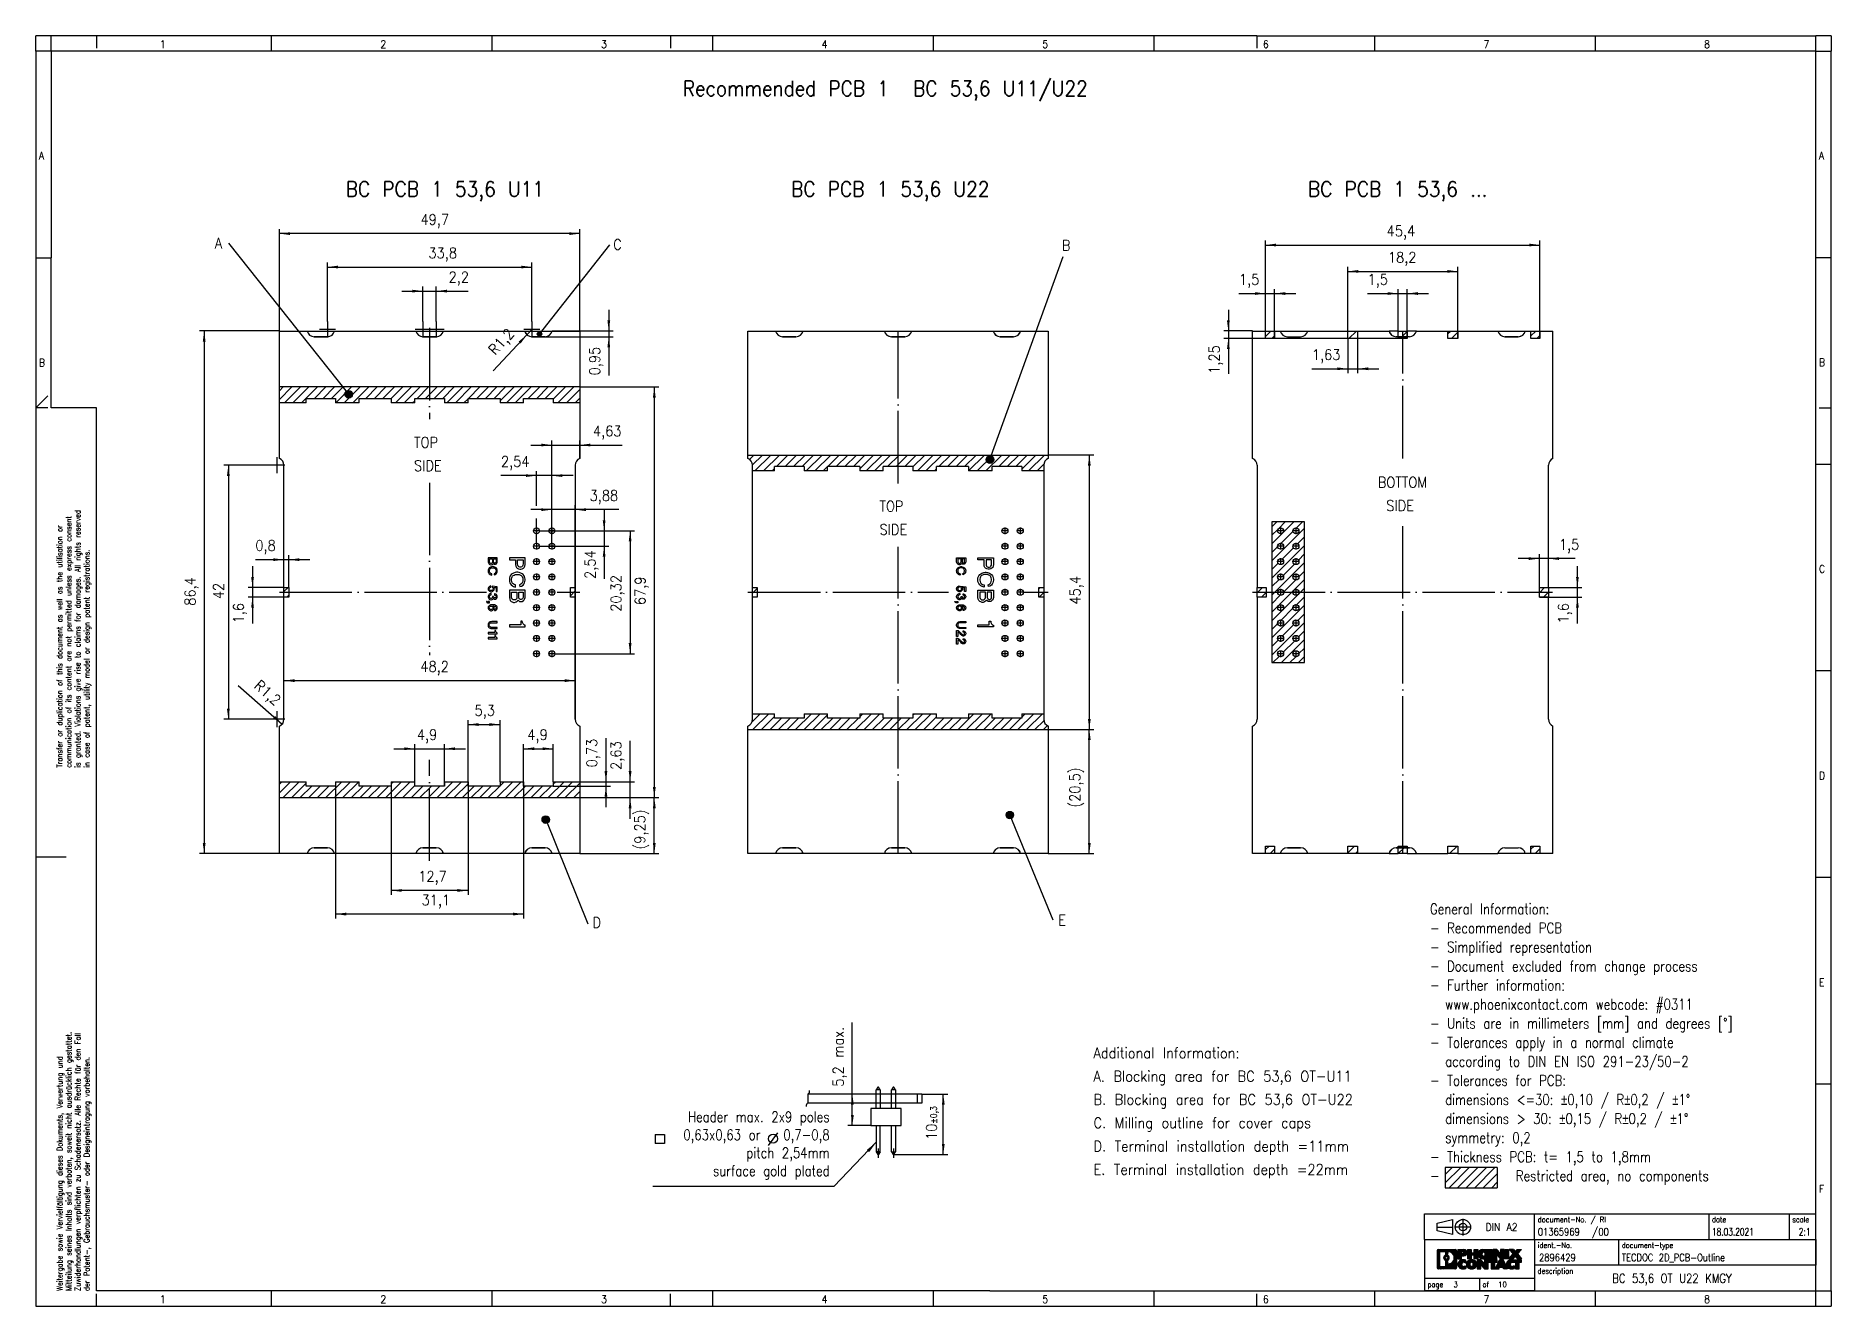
# Model space of a CAD drawing. Header units: millimetres. Extents: x 189 to 783, y 552 to 972.
import ezdxf

# ---------------------------------------------------------------- set-up
doc = ezdxf.new("R2010")
doc.units = ezdxf.units.MM
for name, pattern in [('DASHED', [15, 7, -8]), ('DOT_CENTER', [14, 12, -1, 0, -1]), ('PHANTOM', [13, 10, -1, 0, -1, 0, -1])]:
    doc.linetypes.add(name, pattern=pattern)
doc.layers.add('1', color=7, linetype='Continuous')
doc.styles.add('CONVERTER_11', font='txt.shx', dxfattribs={"width": 0.9})
doc.styles.add('CONVERTER_12', font='txt.shx', dxfattribs={"width": 0.81})
doc.styles.add('CONVERTER_13', font='txt.shx', dxfattribs={"width": 0.72})
doc.styles.add('CONVERTER_14', font='txt.shx', dxfattribs={"width": 0.855})
doc.dimstyles.new('ME10_DIM_10', dxfattribs={"dimtxt": 1.75, "dimasz": 1.75, "dimexe": 0.75, "dimexo": 0, "dimgap": 0.75, "dimtad": 1, "dimdec": 4, "dimdsep": 46, "dimtxsty": 'CONVERTER_11', "dimsah": 1, "dimcen": 0.09, "dimclrd": 2, "dimclre": 2, "dimclrt": 3, "dimadec": 0, "dimazin": 0, "dimtfac": 1, "dimtdec": 4, "dimtix": 1, "dimtmove": 0, "dimatfit": 3, "dimfxl": 1, "dimtolj": 1, "dimtzin": 0, "dimarcsym": 0})
doc.dimstyles.new('ME10_DIM_11', dxfattribs={"dimtxt": 1.75, "dimasz": 1.75, "dimexe": 0.75, "dimexo": 0, "dimgap": 0.75, "dimtad": 1, "dimdsep": 46, "dimtxsty": 'CONVERTER_11', "dimsah": 1, "dimcen": 0.09, "dimclrd": 2, "dimclre": 2, "dimclrt": 3, "dimadec": 0, "dimazin": 0, "dimtfac": 1, "dimtdec": 4, "dimtix": 1, "dimtmove": 0, "dimatfit": 3, "dimfxl": 1, "dimtolj": 1, "dimtzin": 0, "dimarcsym": 0})
doc.dimstyles.new('ME10_DIM_12', dxfattribs={"dimtxt": 1.75, "dimasz": 1.75, "dimexe": 0.75, "dimexo": 0, "dimgap": 0.75, "dimtad": 1, "dimdec": 4, "dimdsep": 46, "dimtxsty": 'CONVERTER_11', "dimsah": 1, "dimcen": 0.09, "dimclrd": 2, "dimclre": 2, "dimclrt": 3, "dimadec": 0, "dimazin": 0, "dimtfac": 1, "dimtdec": 4, "dimtix": 1, "dimtmove": 0, "dimatfit": 3, "dimfxl": 1, "dimtolj": 1, "dimtzin": 0, "dimarcsym": 0})
doc.dimstyles.new('ME10_DIM_13', dxfattribs={"dimtxt": 1.75, "dimasz": 1.75, "dimexe": 0.75, "dimexo": 0, "dimgap": 0.75, "dimtad": 1, "dimdec": 4, "dimdsep": 46, "dimtxsty": 'CONVERTER_11', "dimsah": 1, "dimcen": 0.09, "dimclrd": 2, "dimclre": 2, "dimclrt": 3, "dimadec": 0, "dimazin": 0, "dimtfac": 1, "dimtdec": 4, "dimtix": 1, "dimtmove": 0, "dimatfit": 3, "dimfxl": 1, "dimtolj": 1, "dimtzin": 0, "dimarcsym": 0})
doc.dimstyles.new('ME10_DIM_14', dxfattribs={"dimtxt": 1.75, "dimasz": 1.75, "dimexe": 0.75, "dimexo": 0, "dimgap": 0.75, "dimtad": 1, "dimdsep": 46, "dimtxsty": 'CONVERTER_11', "dimsah": 1, "dimcen": 0.09, "dimclrd": 2, "dimclre": 2, "dimclrt": 3, "dimadec": 0, "dimazin": 0, "dimtfac": 1, "dimtdec": 4, "dimtix": 1, "dimtmove": 0, "dimatfit": 3, "dimfxl": 1, "dimtolj": 1, "dimtzin": 0, "dimarcsym": 0})
doc.dimstyles.new('ME10_DIM_15', dxfattribs={"dimtxt": 1.75, "dimasz": 1.75, "dimexe": 0.75, "dimexo": 0, "dimgap": 0.75, "dimtad": 1, "dimdec": 4, "dimdsep": 46, "dimtxsty": 'CONVERTER_11', "dimsah": 1, "dimcen": 0.09, "dimclrd": 2, "dimclre": 2, "dimclrt": 3, "dimadec": 0, "dimazin": 0, "dimtfac": 1, "dimtdec": 4, "dimtix": 1, "dimtmove": 0, "dimatfit": 3, "dimfxl": 1, "dimtolj": 1, "dimtzin": 0, "dimarcsym": 0})
doc.dimstyles.new('ME10_DIM_16', dxfattribs={"dimtxt": 1.75, "dimasz": 1.75, "dimexe": 0.75, "dimexo": 0, "dimgap": 0.75, "dimtad": 1, "dimdec": 4, "dimdsep": 46, "dimtxsty": 'CONVERTER_11', "dimsah": 1, "dimcen": 0.09, "dimclrd": 2, "dimclre": 2, "dimclrt": 3, "dimadec": 0, "dimazin": 0, "dimtfac": 1, "dimtdec": 4, "dimtix": 1, "dimtmove": 0, "dimatfit": 3, "dimfxl": 1, "dimtolj": 1, "dimtzin": 0, "dimarcsym": 0})
doc.dimstyles.new('ME10_DIM_17', dxfattribs={"dimtxt": 1.75, "dimasz": 1.75, "dimexe": 0.75, "dimexo": 0, "dimgap": 0.75, "dimtad": 1, "dimdec": 4, "dimdsep": 46, "dimtxsty": 'CONVERTER_11', "dimsah": 1, "dimcen": 0.09, "dimclrd": 2, "dimclre": 2, "dimclrt": 3, "dimadec": 0, "dimazin": 0, "dimtfac": 1, "dimtdec": 4, "dimtix": 1, "dimtmove": 0, "dimatfit": 3, "dimfxl": 1, "dimtolj": 1, "dimtzin": 0, "dimarcsym": 0})
doc.dimstyles.new('ME10_DIM_18', dxfattribs={"dimtxt": 1.75, "dimasz": 1.75, "dimexe": 0.75, "dimexo": 0, "dimgap": 0.75, "dimtad": 1, "dimdec": 4, "dimdsep": 46, "dimtxsty": 'CONVERTER_11', "dimsah": 1, "dimcen": 0.09, "dimclrd": 2, "dimclre": 2, "dimclrt": 3, "dimadec": 0, "dimazin": 0, "dimtfac": 1, "dimtdec": 4, "dimtix": 1, "dimtmove": 0, "dimatfit": 3, "dimfxl": 1, "dimtolj": 1, "dimtzin": 0, "dimarcsym": 0})
doc.dimstyles.new('ME10_DIM_19', dxfattribs={"dimtxt": 1.75, "dimasz": 1.75, "dimexe": 0.75, "dimexo": 0, "dimgap": 0.75, "dimtad": 1, "dimdec": 4, "dimdsep": 46, "dimtxsty": 'CONVERTER_11', "dimsah": 1, "dimcen": 0.09, "dimclrd": 2, "dimclre": 2, "dimclrt": 3, "dimadec": 0, "dimazin": 0, "dimtfac": 1, "dimtdec": 4, "dimtix": 1, "dimtmove": 0, "dimatfit": 3, "dimfxl": 1, "dimtolj": 1, "dimtzin": 0, "dimarcsym": 0})
doc.dimstyles.new('ME10_DIM_20', dxfattribs={"dimtxt": 1.75, "dimasz": 1.75, "dimexe": 0.75, "dimexo": 0, "dimgap": 0.75, "dimtad": 1, "dimdec": 4, "dimdsep": 46, "dimtxsty": 'CONVERTER_11', "dimsah": 1, "dimcen": 0.09, "dimclrd": 2, "dimclre": 2, "dimclrt": 3, "dimadec": 0, "dimazin": 0, "dimtfac": 1, "dimtdec": 4, "dimtix": 1, "dimtmove": 0, "dimatfit": 3, "dimfxl": 1, "dimtolj": 1, "dimtzin": 0, "dimarcsym": 0})
doc.dimstyles.new('ME10_DIM_21', dxfattribs={"dimtxt": 1.75, "dimasz": 1.75, "dimexe": 0.75, "dimexo": 0, "dimgap": 0.75, "dimtad": 1, "dimdec": 4, "dimdsep": 46, "dimtxsty": 'CONVERTER_11', "dimsah": 1, "dimcen": 0.09, "dimclrd": 2, "dimclre": 2, "dimclrt": 3, "dimadec": 0, "dimazin": 0, "dimtfac": 1, "dimtdec": 4, "dimtix": 1, "dimtmove": 0, "dimatfit": 3, "dimfxl": 1, "dimtolj": 1, "dimtzin": 0, "dimarcsym": 0})
doc.dimstyles.new('ME10_DIM_22', dxfattribs={"dimtxt": 1.75, "dimasz": 1.75, "dimexe": 0.75, "dimexo": 0, "dimgap": 0.75, "dimtad": 1, "dimdec": 4, "dimdsep": 46, "dimtxsty": 'CONVERTER_11', "dimsah": 1, "dimcen": 0.09, "dimclrd": 2, "dimclre": 2, "dimclrt": 3, "dimadec": 0, "dimazin": 0, "dimtfac": 1, "dimtdec": 4, "dimtix": 1, "dimtmove": 0, "dimatfit": 3, "dimfxl": 1, "dimtolj": 1, "dimtzin": 0, "dimarcsym": 0})
doc.dimstyles.new('ME10_DIM_23', dxfattribs={"dimtxt": 1.75, "dimasz": 1.75, "dimexe": 0.75, "dimexo": 0, "dimgap": 0.75, "dimtad": 1, "dimdec": 4, "dimdsep": 46, "dimtxsty": 'CONVERTER_11', "dimsah": 1, "dimcen": 0.09, "dimclrd": 2, "dimclre": 2, "dimclrt": 3, "dimadec": 0, "dimazin": 0, "dimtfac": 1, "dimtdec": 4, "dimtix": 1, "dimtmove": 0, "dimatfit": 3, "dimfxl": 1, "dimtolj": 1, "dimtzin": 0, "dimarcsym": 0})
doc.dimstyles.new('ME10_DIM_24', dxfattribs={"dimtxt": 1.75, "dimasz": 1.75, "dimexe": 0.75, "dimexo": 0, "dimgap": 0.75, "dimtad": 1, "dimdec": 4, "dimdsep": 46, "dimtxsty": 'CONVERTER_11', "dimsah": 1, "dimcen": 0.09, "dimclrd": 2, "dimclre": 2, "dimclrt": 3, "dimadec": 0, "dimazin": 0, "dimtfac": 1, "dimtdec": 4, "dimtix": 1, "dimtmove": 0, "dimatfit": 3, "dimfxl": 1, "dimtolj": 1, "dimtzin": 0, "dimarcsym": 0})
doc.dimstyles.new('ME10_DIM_25', dxfattribs={"dimtxt": 1.75, "dimasz": 1.75, "dimexe": 0.75, "dimexo": 0, "dimgap": 0.75, "dimtad": 1, "dimdec": 4, "dimdsep": 46, "dimtxsty": 'CONVERTER_11', "dimsah": 1, "dimcen": 0.09, "dimclrd": 2, "dimclre": 2, "dimclrt": 3, "dimadec": 0, "dimazin": 0, "dimtfac": 1, "dimtdec": 4, "dimtix": 1, "dimtmove": 0, "dimatfit": 3, "dimfxl": 1, "dimtolj": 1, "dimtzin": 0, "dimarcsym": 0})
doc.dimstyles.new('ME10_DIM_26', dxfattribs={"dimtxt": 1.75, "dimasz": 1.75, "dimexe": 0.75, "dimexo": 0, "dimgap": 0.75, "dimtad": 1, "dimdec": 4, "dimdsep": 46, "dimtxsty": 'CONVERTER_11', "dimsah": 1, "dimcen": 0.09, "dimclrd": 2, "dimclre": 2, "dimclrt": 3, "dimadec": 0, "dimazin": 0, "dimtfac": 1, "dimtdec": 4, "dimtix": 1, "dimtmove": 0, "dimatfit": 3, "dimfxl": 1, "dimtolj": 1, "dimtzin": 0, "dimarcsym": 0})
doc.dimstyles.new('ME10_DIM_27', dxfattribs={"dimtxt": 1.75, "dimasz": 1.75, "dimexe": 0.75, "dimexo": 0, "dimgap": 0.75, "dimtad": 1, "dimdec": 4, "dimdsep": 46, "dimtxsty": 'CONVERTER_11', "dimsah": 1, "dimcen": 0.09, "dimclrd": 2, "dimclre": 2, "dimclrt": 3, "dimadec": 0, "dimazin": 0, "dimtfac": 1, "dimtdec": 4, "dimtix": 1, "dimtmove": 0, "dimatfit": 3, "dimfxl": 1, "dimtolj": 1, "dimtzin": 0, "dimarcsym": 0})
doc.dimstyles.new('ME10_DIM_28', dxfattribs={"dimtxt": 1.75, "dimasz": 1.75, "dimexe": 0.75, "dimexo": 0, "dimgap": 0.75, "dimtad": 1, "dimdec": 4, "dimdsep": 46, "dimtxsty": 'CONVERTER_11', "dimsah": 1, "dimcen": 0.09, "dimclrd": 2, "dimclre": 2, "dimclrt": 3, "dimadec": 0, "dimazin": 0, "dimtfac": 1, "dimtdec": 4, "dimtix": 1, "dimtmove": 0, "dimatfit": 3, "dimfxl": 1, "dimtolj": 1, "dimtzin": 0, "dimarcsym": 0})
doc.dimstyles.new('ME10_DIM_29', dxfattribs={"dimtxt": 1.75, "dimasz": 1.75, "dimexe": 0.75, "dimexo": 0, "dimgap": 0.75, "dimtad": 1, "dimdec": 4, "dimdsep": 46, "dimtxsty": 'CONVERTER_11', "dimsah": 1, "dimcen": 0.09, "dimclrd": 2, "dimclre": 2, "dimclrt": 3, "dimadec": 0, "dimazin": 0, "dimtfac": 1, "dimtdec": 4, "dimtix": 1, "dimtmove": 0, "dimatfit": 3, "dimfxl": 1, "dimtolj": 1, "dimtzin": 0, "dimarcsym": 0})
doc.dimstyles.new('ME10_DIM_30', dxfattribs={"dimtxt": 1.75, "dimasz": 1.75, "dimexe": 0.75, "dimexo": 0, "dimgap": 0.75, "dimtad": 1, "dimdec": 4, "dimdsep": 46, "dimtxsty": 'CONVERTER_11', "dimsah": 1, "dimcen": 0.09, "dimclrd": 2, "dimclre": 2, "dimclrt": 3, "dimadec": 0, "dimazin": 0, "dimtfac": 1, "dimtdec": 4, "dimtix": 1, "dimtmove": 0, "dimatfit": 3, "dimfxl": 1, "dimtolj": 1, "dimtzin": 0, "dimarcsym": 0})
doc.dimstyles.new('ME10_DIM_31', dxfattribs={"dimtxt": 1.75, "dimasz": 1.75, "dimexe": 0.75, "dimexo": 0, "dimgap": 0.75, "dimtad": 1, "dimdec": 4, "dimdsep": 46, "dimtxsty": 'CONVERTER_11', "dimsah": 1, "dimcen": 0.09, "dimclrd": 2, "dimclre": 2, "dimclrt": 3, "dimadec": 0, "dimazin": 0, "dimtfac": 1, "dimtdec": 4, "dimtix": 1, "dimtmove": 0, "dimatfit": 3, "dimfxl": 1, "dimtolj": 1, "dimtzin": 0, "dimarcsym": 0})
doc.dimstyles.new('ME10_DIM_32', dxfattribs={"dimtxt": 1.75, "dimasz": 1.75, "dimexe": 0.75, "dimexo": 0, "dimgap": 0.75, "dimtad": 1, "dimdec": 4, "dimdsep": 46, "dimtxsty": 'CONVERTER_11', "dimsah": 1, "dimcen": 0.09, "dimclrd": 2, "dimclre": 2, "dimclrt": 3, "dimadec": 0, "dimazin": 0, "dimtfac": 1, "dimtdec": 4, "dimtix": 1, "dimtmove": 0, "dimatfit": 3, "dimfxl": 1, "dimtolj": 1, "dimtzin": 0, "dimarcsym": 0})
doc.dimstyles.new('ME10_DIM_33', dxfattribs={"dimtxt": 1.75, "dimasz": 1.75, "dimexe": 0.75, "dimexo": 0, "dimgap": 0.75, "dimtad": 1, "dimdsep": 46, "dimtxsty": 'CONVERTER_11', "dimsah": 1, "dimcen": 0.09, "dimclrd": 2, "dimclre": 2, "dimclrt": 3, "dimadec": 0, "dimazin": 0, "dimtfac": 1, "dimtdec": 4, "dimtix": 1, "dimtmove": 0, "dimatfit": 3, "dimfxl": 1, "dimtolj": 1, "dimtzin": 0, "dimarcsym": 0})
doc.dimstyles.new('ME10_DIM_34', dxfattribs={"dimtxt": 1.75, "dimasz": 1.75, "dimexe": 0.75, "dimexo": 0, "dimgap": 0.75, "dimtad": 1, "dimdsep": 46, "dimtxsty": 'CONVERTER_11', "dimsah": 1, "dimcen": 0.09, "dimclrd": 2, "dimclre": 2, "dimclrt": 3, "dimadec": 0, "dimazin": 0, "dimtfac": 1, "dimtdec": 4, "dimtix": 1, "dimtmove": 0, "dimatfit": 3, "dimfxl": 1, "dimtolj": 1, "dimtzin": 0, "dimarcsym": 0})
doc.dimstyles.new('ME10_DIM_35', dxfattribs={"dimtxt": 1.75, "dimasz": 1.75, "dimexe": 0.75, "dimexo": 0, "dimgap": 0.75, "dimtad": 1, "dimdec": 4, "dimdsep": 46, "dimtxsty": 'CONVERTER_11', "dimsah": 1, "dimcen": 0.09, "dimclrd": 2, "dimclre": 2, "dimclrt": 3, "dimadec": 0, "dimazin": 0, "dimtfac": 1, "dimtdec": 4, "dimtix": 1, "dimtmove": 0, "dimatfit": 3, "dimfxl": 1, "dimtolj": 1, "dimtzin": 0, "dimarcsym": 0})
doc.dimstyles.new('ME10_DIM_36', dxfattribs={"dimtxt": 1.75, "dimasz": 1.75, "dimexe": 0.75, "dimexo": 0, "dimgap": 0.75, "dimtad": 1, "dimdec": 4, "dimdsep": 46, "dimtxsty": 'CONVERTER_11', "dimsah": 1, "dimcen": 0.09, "dimclrd": 2, "dimclre": 2, "dimclrt": 3, "dimadec": 0, "dimazin": 0, "dimtfac": 1, "dimtdec": 4, "dimtix": 1, "dimtmove": 0, "dimatfit": 3, "dimfxl": 1, "dimtolj": 1, "dimtzin": 0, "dimarcsym": 0})
doc.dimstyles.new('ME10_DIM_37', dxfattribs={"dimtxt": 1.75, "dimasz": 1.75, "dimexe": 0.75, "dimexo": 0, "dimgap": 0.75, "dimtad": 1, "dimdec": 4, "dimdsep": 46, "dimtxsty": 'CONVERTER_11', "dimsah": 1, "dimcen": 0.09, "dimclrd": 2, "dimclre": 2, "dimclrt": 3, "dimadec": 0, "dimazin": 0, "dimtfac": 1, "dimtdec": 4, "dimtix": 1, "dimtmove": 0, "dimatfit": 3, "dimfxl": 1, "dimtolj": 1, "dimtzin": 0, "dimarcsym": 0})
doc.dimstyles.new('ME10_DIM_38', dxfattribs={"dimtxt": 1.75, "dimasz": 1.75, "dimexe": 0.75, "dimexo": 0, "dimgap": 0.75, "dimtad": 1, "dimdec": 4, "dimdsep": 46, "dimtxsty": 'CONVERTER_11', "dimsah": 1, "dimcen": 0.09, "dimclrd": 2, "dimclre": 2, "dimclrt": 3, "dimadec": 0, "dimazin": 0, "dimtfac": 1, "dimtdec": 4, "dimtix": 1, "dimtmove": 0, "dimatfit": 3, "dimfxl": 1, "dimtolj": 1, "dimtzin": 0, "dimarcsym": 0})
doc.dimstyles.new('ME10_DIM_39', dxfattribs={"dimtxt": 1.75, "dimasz": 1.75, "dimexe": 0.75, "dimexo": 0, "dimgap": 0.75, "dimtad": 1, "dimdec": 4, "dimdsep": 46, "dimtxsty": 'CONVERTER_11', "dimsah": 1, "dimcen": 0.09, "dimclrd": 2, "dimclre": 2, "dimclrt": 3, "dimadec": 0, "dimazin": 0, "dimtfac": 1, "dimtdec": 4, "dimtix": 1, "dimtmove": 0, "dimatfit": 3, "dimfxl": 1, "dimtolj": 1, "dimtzin": 0, "dimarcsym": 0})
doc.dimstyles.new('ME10_DIM_40', dxfattribs={"dimtxt": 1.75, "dimasz": 1.75, "dimexe": 0.75, "dimexo": 0, "dimgap": 0.75, "dimtad": 1, "dimdec": 4, "dimdsep": 46, "dimtxsty": 'CONVERTER_11', "dimsah": 1, "dimcen": 0.09, "dimclrd": 2, "dimclre": 2, "dimclrt": 3, "dimadec": 0, "dimazin": 0, "dimtfac": 1, "dimtdec": 4, "dimtix": 1, "dimtmove": 0, "dimatfit": 3, "dimfxl": 1, "dimtolj": 1, "dimtzin": 0, "dimarcsym": 0})
doc.dimstyles.new('ME10_DIM_41', dxfattribs={"dimtxt": 1.75, "dimasz": 1.75, "dimexe": 0.75, "dimexo": 0, "dimgap": 0.75, "dimtad": 1, "dimdec": 4, "dimdsep": 46, "dimtxsty": 'CONVERTER_11', "dimsah": 1, "dimcen": 0.09, "dimclrd": 2, "dimclre": 2, "dimclrt": 3, "dimadec": 0, "dimazin": 0, "dimtfac": 1, "dimtdec": 4, "dimtix": 1, "dimtmove": 0, "dimatfit": 3, "dimfxl": 1, "dimtolj": 1, "dimtzin": 0, "dimarcsym": 0})
doc.dimstyles.new('ME10_DIM_42', dxfattribs={"dimtxt": 1.75, "dimasz": 1.75, "dimexe": 0.75, "dimexo": 0, "dimgap": 0.75, "dimtad": 1, "dimdec": 4, "dimdsep": 46, "dimtxsty": 'CONVERTER_11', "dimsah": 1, "dimcen": 0.09, "dimclrd": 2, "dimclre": 2, "dimclrt": 3, "dimadec": 0, "dimazin": 0, "dimtfac": 1, "dimtdec": 4, "dimtix": 1, "dimtmove": 0, "dimatfit": 3, "dimfxl": 1, "dimtolj": 1, "dimtzin": 0, "dimarcsym": 0})
doc.dimstyles.new('ME10_DIM_43', dxfattribs={"dimtxt": 1.75, "dimasz": 1.75, "dimexe": 0.75, "dimexo": 0, "dimgap": 0.75, "dimtad": 1, "dimdec": 4, "dimdsep": 46, "dimtxsty": 'CONVERTER_11', "dimsah": 1, "dimcen": 0.09, "dimclrd": 2, "dimclre": 2, "dimclrt": 3, "dimadec": 0, "dimazin": 0, "dimtol": 1, "dimtfac": 0.6, "dimtdec": 0, "dimtix": 1, "dimtmove": 0, "dimatfit": 3, "dimfxl": 1, "dimtolj": 1, "dimtzin": 0, "dimarcsym": 0})
doc.dimstyles.new('ME10_DIM_44', dxfattribs={"dimtxt": 1.75, "dimasz": 1.75, "dimexe": 0.75, "dimexo": 0, "dimgap": 0.75, "dimtad": 1, "dimdec": 4, "dimdsep": 46, "dimtxsty": 'CONVERTER_11', "dimsah": 1, "dimcen": 0.09, "dimclrd": 2, "dimclre": 2, "dimclrt": 3, "dimadec": 0, "dimazin": 0, "dimtfac": 1, "dimtdec": 4, "dimtix": 1, "dimtmove": 0, "dimatfit": 3, "dimfxl": 1, "dimtolj": 1, "dimtzin": 0, "dimarcsym": 0})
doc.dimstyles.get("Standard").update_dxf_attribs({"dimtxt": 0.18, "dimasz": 0.18, "dimexe": 0.18, "dimexo": 0.0625, "dimgap": 0.09, "dimtad": 0, "dimtih": 1, "dimtoh": 1, "dimdec": 4, "dimzin": 0, "dimdsep": 46, "dimtxsty": 'Standard', "dimcen": 0.09, "dimadec": 0, "dimazin": 0, "dimtfac": 1, "dimtdec": 4, "dimtofl": 0, "dimtmove": 0, "dimatfit": 3, "dimfxl": 1, "dimtolj": 1, "dimtzin": 0, "dimarcsym": 0})
pattern_1 = [(45, (0, 0), (-0.7071068, 0.7071068), [])]
pattern_2 = [(45, (62.78113, -72.31614), (-0.141421356, 0), [])]

msp = doc.modelspace()

# ---------------------------------------------------------------- texts
at = {"layer": '1', "color": 6, "style": 'CONVERTER_11', "width": 0.9}
msp.add_text('Recommended PCB 1  BC 53,6 U11/U22', height=5, dxfattribs=at).set_placement((402.76, 952.26))
at = {"layer": '1', "color": 3, "insert": (538.67, 594.39), "char_height": 3.5, "attachment_point": 7, "line_spacing_factor": 1.320528, "style": 'CONVERTER_11'}
msp.add_mtext('Additional Information:\\PA. Blocking area for BC 53,6 OT-U11\\PB. Blocking area for BC 53,6 OT-U22\\PC. Milling outline for cover caps\\PD. Terminal installation depth =11mm\\PE. Terminal installation depth =22mm', dxfattribs=at)

# ---------------------------------------------------------------- blocks, each defined once
blk = doc.blocks.new('BC_PCB_1_53_6_U11_horizontal____1', base_point=(295.65, 350.88))
at = {"layer": '1', "linetype": 'Continuous'}
h = blk.add_hatch(dxfattribs=at)
h.set_pattern_fill('_USER', color=2, angle=45, pattern_type=0)
h.set_pattern_definition(pattern_1)
h.paths.add_polyline_path([(299.3, 437.28), (299.3, 436.03), (297.8, 436.03), (297.8, 437.28)])
h = blk.add_hatch(dxfattribs=at)
h.set_pattern_fill('_USER', color=2, angle=45, pattern_type=0)
h.set_pattern_definition(pattern_1)
h.paths.add_polyline_path([(313.03, 437.28), (313.03, 436.03), (311.4, 436.03), (311.4, 437.28)])
h = blk.add_hatch(dxfattribs=at)
h.set_pattern_fill('_USER', color=2, angle=45, pattern_type=0)
h.set_pattern_definition(pattern_1)
h.paths.add_polyline_path([(321.25, 437.28), (321.25, 436.34), (320.51, 436.34), (320.49, 436.34), (319.75, 436.34), (319.75, 437.28)])
h = blk.add_hatch(dxfattribs=at)
h.set_pattern_fill('_USER', color=2, angle=45, pattern_type=0)
h.set_pattern_definition(pattern_1)
h.paths.add_polyline_path([(329.6, 437.28), (329.6, 436.03), (327.97, 436.03), (327.97, 437.28)])
h = blk.add_hatch(dxfattribs=at)
h.set_pattern_fill('_USER', color=2, angle=45, pattern_type=0)
h.set_pattern_definition(pattern_1)
h.paths.add_polyline_path([(343.2, 437.28), (343.2, 436.03), (341.7, 436.03), (341.7, 437.28)])
h = blk.add_hatch(dxfattribs=at)
h.set_pattern_fill('_USER', color=2, angle=45, pattern_type=0)
h.set_pattern_definition(pattern_1)
h.paths.add_polyline_path([(321.25, 436.33), (321.25, 436.03), (319.75, 436.03), (319.75, 436.33), (320.49, 436.33), (320.51, 436.33)])
h = blk.add_hatch(dxfattribs=at)
h.set_pattern_fill('_USER', color=2, angle=45, pattern_type=0)
h.set_pattern_definition(pattern_1)
h.paths.add_polyline_path([(298.85, 405.71), (298.85, 382.45), (304.25, 382.45), (304.25, 405.71)])
edge = h.paths.add_edge_path(flags=16)
edge.add_arc((300.28, 396.62), 0.5, 0, 360)
edge = h.paths.add_edge_path(flags=16)
edge.add_arc((300.28, 401.7), 0.5, 0, 360)
edge = h.paths.add_edge_path(flags=16)
edge.add_arc((300.28, 394.08), 0.5, 0, 360)
edge = h.paths.add_edge_path(flags=16)
edge.add_arc((300.28, 399.16), 0.5, 0, 360)
edge = h.paths.add_edge_path(flags=16)
edge.add_arc((302.82, 404.24), 0.5, 0, 360)
edge = h.paths.add_edge_path(flags=16)
edge.add_arc((300.28, 404.24), 0.5, 0, 360)
edge = h.paths.add_edge_path(flags=16)
edge.add_arc((302.82, 394.08), 0.5, 0, 360)
edge = h.paths.add_edge_path(flags=16)
edge.add_arc((302.82, 396.62), 0.5, 0, 360)
edge = h.paths.add_edge_path(flags=16)
edge.add_arc((302.82, 399.16), 0.5, 0, 360)
edge = h.paths.add_edge_path(flags=16)
edge.add_arc((302.82, 401.7), 0.5, 0, 360)
edge = h.paths.add_edge_path(flags=16)
edge.add_arc((300.28, 389), 0.5, 0, 360)
edge = h.paths.add_edge_path(flags=16)
edge.add_arc((302.82, 391.54), 0.5, 0, 360)
edge = h.paths.add_edge_path(flags=16)
edge.add_arc((300.28, 391.54), 0.5, 0, 360)
edge = h.paths.add_edge_path(flags=16)
edge.add_arc((300.28, 386.46), 0.5, 0, 360)
edge = h.paths.add_edge_path(flags=16)
edge.add_arc((300.28, 383.92), 0.5, 0, 360)
edge = h.paths.add_edge_path(flags=16)
edge.add_arc((302.82, 383.92), 0.5, 0, 360)
edge = h.paths.add_edge_path(flags=16)
edge.add_arc((302.82, 386.46), 0.5, 0, 360)
edge = h.paths.add_edge_path(flags=16)
edge.add_arc((302.82, 389), 0.5, 0, 360)
h = blk.add_hatch(dxfattribs=at)
h.set_pattern_fill('_USER', color=2, angle=45, pattern_type=0)
h.set_pattern_definition(pattern_1)
h.paths.add_polyline_path([(297.9, 394.88), (297.9, 393.28), (296.4, 393.28), (296.4, 394.88)])
h = blk.add_hatch(dxfattribs=at)
h.set_pattern_fill('_USER', color=2, angle=45, pattern_type=0)
h.set_pattern_definition(pattern_1)
h.paths.add_polyline_path([(344.6, 394.88), (344.6, 393.28), (343.1, 393.28), (343.1, 394.88)])
h = blk.add_hatch(dxfattribs=at)
h.set_pattern_fill('_USER', color=2, angle=45, pattern_type=0)
h.set_pattern_definition(pattern_1)
h.paths.add_polyline_path([(299.3, 352.13), (299.3, 350.88), (297.8, 350.88), (297.8, 352.13)])
h = blk.add_hatch(dxfattribs=at)
h.set_pattern_fill('_USER', color=2, angle=45, pattern_type=0)
h.set_pattern_definition(pattern_1)
h.paths.add_polyline_path([(313.03, 352.13), (313.03, 350.88), (311.4, 350.88), (311.4, 352.13)])
h = blk.add_hatch(dxfattribs=at)
h.set_pattern_fill('_USER', color=2, angle=45, pattern_type=0)
h.set_pattern_definition(pattern_1)
h.paths.add_polyline_path([(321.25, 352.13), (321.25, 351.83), (320.51, 351.83), (320.49, 351.83), (319.75, 351.83), (319.75, 352.13)])
h = blk.add_hatch(dxfattribs=at)
h.set_pattern_fill('_USER', color=2, angle=45, pattern_type=0)
h.set_pattern_definition(pattern_1)
h.paths.add_polyline_path([(321.25, 351.82), (321.25, 350.88), (319.75, 350.88), (319.75, 351.82), (320.49, 351.82), (320.51, 351.82)])
h = blk.add_hatch(dxfattribs=at)
h.set_pattern_fill('_USER', color=2, angle=45, pattern_type=0)
h.set_pattern_definition(pattern_1)
h.paths.add_polyline_path([(329.6, 352.13), (329.6, 350.88), (327.97, 350.88), (327.97, 352.13)])
h = blk.add_hatch(dxfattribs=at)
h.set_pattern_fill('_USER', color=2, angle=45, pattern_type=0)
h.set_pattern_definition(pattern_1)
h.paths.add_polyline_path([(343.2, 352.13), (343.2, 350.88), (341.7, 350.88), (341.7, 352.13)])
at = {"color": 7, "linetype": 'Continuous'}
for p, q in [((295.65, 416.19), (295.65, 437.28)), ((295.65, 437.28), (297.8, 437.28)), ((297.8, 437.28), (299.3, 437.28)), ((297.8, 436.03), (297.8, 437.28)), ((299.3, 437.28), (300.23, 437.28)), ((299.3, 437.28), (299.3, 436.03)), ((300.24, 437.28), (304.76, 437.28)), ((304.77, 437.28), (311.4, 437.28)), ((311.4, 437.28), (313.03, 437.28)), ((311.4, 436.03), (311.4, 437.28)), ((313.03, 437.28), (318.23, 437.28)), ((313.03, 437.28), (313.03, 436.03)), ((319.75, 437.28), (318.24, 437.28)), ((319.75, 437.28), (321.25, 437.28)), ((319.75, 436.34), (319.75, 437.28)), ((321.25, 437.28), (321.25, 436.34)), ((322.76, 437.28), (321.25, 437.28)), ((322.77, 437.28), (327.97, 437.28)), ((327.97, 437.28), (329.6, 437.28)), ((327.97, 436.03), (327.97, 437.28)), ((329.6, 437.28), (336.23, 437.28)), ((329.6, 437.28), (329.6, 436.03)), ((336.24, 437.28), (340.76, 437.28)), ((340.77, 437.28), (341.7, 437.28)), ((341.7, 436.03), (341.7, 437.28)), ((341.7, 437.28), (343.2, 437.28)), ((343.2, 437.28), (345.35, 437.28)), ((343.2, 437.28), (343.2, 436.03)), ((345.35, 416.19), (345.35, 437.28)), ((299.3, 436.03), (297.8, 436.03)), ((301.4, 436.34), (302.49, 436.34)), ((301.4, 436.33), (302.49, 436.33)), ((302.49, 436.34), (302.51, 436.34)), ((302.49, 436.34), (302.49, 436.33)), ((302.49, 436.33), (302.51, 436.33)), ((302.51, 436.34), (303.6, 436.34)), ((302.51, 436.33), (302.51, 436.34)), ((302.51, 436.33), (303.6, 436.33)), ((313.03, 436.03), (311.4, 436.03)), ((319.75, 436.34), (319.4, 436.34)), ((319.75, 436.33), (319.4, 436.33)), ((319.75, 436.34), (320.49, 436.34)), ((320.49, 436.33), (319.75, 436.33)), ((319.75, 436.03), (319.75, 436.33)), ((321.25, 436.03), (319.75, 436.03)), ((320.49, 436.34), (320.51, 436.34)), ((320.49, 436.34), (320.49, 436.33)), ((320.51, 436.33), (320.49, 436.33)), ((320.51, 436.34), (321.25, 436.34)), ((320.51, 436.33), (320.51, 436.34)), ((321.25, 436.33), (320.51, 436.33)), ((321.6, 436.34), (321.25, 436.34)), ((321.6, 436.33), (321.25, 436.33)), ((321.25, 436.33), (321.25, 436.03)), ((329.6, 436.03), (327.97, 436.03)), ((337.4, 436.34), (338.49, 436.34)), ((338.49, 436.33), (337.4, 436.33)), ((338.49, 436.34), (338.51, 436.34)), ((338.49, 436.34), (338.49, 436.33)), ((338.51, 436.33), (338.49, 436.33)), ((338.51, 436.33), (338.51, 436.34)), ((338.51, 436.34), (339.6, 436.34)), ((339.6, 436.33), (338.51, 436.33)), ((343.2, 436.03), (341.7, 436.03)), ((296.4, 415.08), (296.4, 394.88)), ((344.6, 394.88), (344.6, 415.08)), ((304.25, 405.71), (298.85, 405.71)), ((298.85, 405.71), (298.85, 382.45)), ((304.25, 382.45), (304.25, 405.71)), ((296.4, 393.28), (296.4, 394.88)), ((296.4, 394.88), (297.9, 394.88)), ((296.4, 393.28), (296.4, 373.08)), ((297.9, 393.28), (296.4, 393.28)), ((297.9, 394.88), (297.9, 393.28)), ((343.1, 393.28), (343.1, 394.88)), ((343.1, 394.88), (344.6, 394.88)), ((344.6, 393.28), (343.1, 393.28)), ((344.6, 394.88), (344.6, 393.28)), ((344.6, 373.08), (344.6, 393.28)), ((298.85, 382.45), (304.25, 382.45)), ((295.65, 350.88), (295.65, 371.96)), ((345.35, 350.88), (345.35, 371.96)), ((297.8, 350.88), (295.65, 350.88)), ((297.8, 350.88), (297.8, 352.13)), ((297.8, 352.13), (299.3, 352.13)), ((299.3, 350.88), (297.8, 350.88)), ((299.3, 352.13), (299.3, 350.88)), ((300.23, 350.88), (299.3, 350.88)), ((304.76, 350.88), (300.24, 350.88)), ((301.4, 351.83), (302.49, 351.83)), ((302.49, 351.82), (301.4, 351.82)), ((302.49, 351.83), (302.49, 351.82)), ((302.49, 351.83), (302.51, 351.83)), ((302.51, 351.82), (302.49, 351.82)), ((302.51, 351.82), (302.51, 351.83)), ((302.51, 351.83), (303.6, 351.83)), ((303.6, 351.82), (302.51, 351.82)), ((311.4, 350.88), (304.77, 350.88)), ((311.4, 352.13), (313.03, 352.13)), ((311.4, 350.88), (311.4, 352.13)), ((313.03, 350.88), (311.4, 350.88)), ((313.03, 352.13), (313.03, 350.88)), ((318.23, 350.88), (313.03, 350.88)), ((318.24, 350.88), (319.75, 350.88)), ((319.4, 351.83), (319.75, 351.83)), ((319.75, 351.82), (319.4, 351.82)), ((319.75, 351.83), (319.75, 352.13)), ((319.75, 352.13), (321.25, 352.13)), ((319.75, 351.83), (320.49, 351.83)), ((319.75, 350.88), (319.75, 351.82)), ((320.49, 351.82), (319.75, 351.82)), ((321.25, 350.88), (319.75, 350.88)), ((320.49, 351.83), (320.51, 351.83)), ((320.49, 351.83), (320.49, 351.82)), ((320.51, 351.82), (320.49, 351.82)), ((320.51, 351.82), (320.51, 351.83)), ((320.51, 351.83), (321.25, 351.83)), ((321.25, 351.82), (320.51, 351.82)), ((321.25, 352.13), (321.25, 351.83)), ((321.25, 351.83), (321.6, 351.83)), ((321.25, 351.82), (321.25, 350.88)), ((321.6, 351.82), (321.25, 351.82)), ((321.25, 350.88), (322.76, 350.88)), ((322.77, 350.88), (327.97, 350.88)), ((327.97, 352.13), (329.6, 352.13)), ((327.97, 350.88), (327.97, 352.13)), ((329.6, 350.88), (327.97, 350.88)), ((329.6, 352.13), (329.6, 350.88)), ((329.6, 350.88), (336.23, 350.88)), ((340.76, 350.88), (336.24, 350.88)), ((337.4, 351.83), (338.49, 351.83)), ((337.4, 351.82), (338.49, 351.82)), ((338.49, 351.83), (338.49, 351.82)), ((338.49, 351.83), (338.51, 351.83)), ((338.49, 351.82), (338.51, 351.82)), ((338.51, 351.82), (338.51, 351.83)), ((338.51, 351.83), (339.6, 351.83)), ((338.51, 351.82), (339.6, 351.82)), ((341.7, 350.88), (340.77, 350.88)), ((341.7, 350.88), (341.7, 352.13)), ((341.7, 352.13), (343.2, 352.13)), ((343.2, 350.88), (341.7, 350.88)), ((343.2, 352.13), (343.2, 350.88)), ((345.35, 350.88), (343.2, 350.88))]:
    blk.add_line(p, q, dxfattribs=at)
for centre in [(300.28, 404.24), (302.82, 404.24), (300.28, 401.7), (302.82, 401.7), (300.28, 399.16), (302.82, 399.16), (300.28, 396.62), (302.82, 396.62), (300.28, 394.08), (302.82, 394.08), (300.28, 391.54), (300.28, 389), (302.82, 391.54), (302.82, 389), (300.28, 386.46), (302.82, 386.46), (300.28, 383.92), (302.82, 383.92)]:
    blk.add_circle(centre, 0.5, dxfattribs=at)
for centre, radius, start, end in [((301.4, 437.53), 1.2, 192.0247, 270), ((301.4, 437.53), 1.19, 192.1273, 270), ((303.6, 437.53), 1.2, 270, 347.9753), ((303.6, 437.53), 1.19, 270, 347.8727), ((319.4, 437.53), 1.2, 192.0247, 270), ((319.4, 437.53), 1.19, 192.1273, 270), ((321.6, 437.53), 1.19, 270, 347.8727), ((321.6, 437.53), 1.2, 270, 347.9753), ((337.4, 437.53), 1.2, 192.0247, 270), ((337.4, 437.53), 1.19, 192.1273, 270), ((339.6, 437.53), 1.19, 270, 347.8727), ((339.6, 437.53), 1.2, 270, 347.9753), ((295.2, 415.08), 1.2, 0, 67.9757), ((345.8, 415.08), 1.2, 112.0243, 180), ((295.2, 373.08), 1.2, 292.0243, 0), ((345.8, 373.08), 1.2, 180, 247.9757), ((301.4, 350.63), 1.2, 90, 167.9753), ((301.4, 350.63), 1.19, 90, 167.8727), ((303.6, 350.63), 1.2, 12.0247, 90), ((303.6, 350.63), 1.19, 12.1273, 90), ((319.4, 350.63), 1.2, 90, 167.9753), ((319.4, 350.63), 1.19, 90, 167.8727), ((321.6, 350.63), 1.2, 12.0247, 90), ((321.6, 350.63), 1.19, 12.1273, 90), ((337.4, 350.63), 1.2, 90, 167.9753), ((337.4, 350.63), 1.19, 90, 167.8727), ((339.6, 350.63), 1.2, 12.0247, 90), ((339.6, 350.63), 1.19, 12.1273, 90)]:
    blk.add_arc(centre, radius, start, end, dxfattribs=at)
at = {"layer": '1', "color": 2, "linetype": 'DOT_CENTER'}
for p, q in [((320.5, 416.19), (320.5, 437.28)), ((300.83, 404.24), (299.73, 404.24)), ((300.28, 404.79), (300.28, 403.69)), ((303.37, 404.24), (302.27, 404.24)), ((302.82, 404.79), (302.82, 403.69)), ((320.5, 350.88), (320.5, 405.67)), ((300.83, 401.7), (299.73, 401.7)), ((300.28, 402.25), (300.28, 401.15)), ((303.37, 401.7), (302.27, 401.7)), ((302.82, 402.25), (302.82, 401.15)), ((300.83, 399.16), (299.73, 399.16)), ((300.28, 399.71), (300.28, 398.61)), ((303.37, 399.16), (302.27, 399.16)), ((302.82, 399.71), (302.82, 398.61)), ((300.83, 396.62), (299.73, 396.62)), ((300.28, 397.17), (300.28, 396.07)), ((303.37, 396.62), (302.27, 396.62)), ((302.82, 397.17), (302.82, 396.07)), ((295.65, 394.08), (345.28, 394.08)), ((300.83, 394.08), (299.73, 394.08)), ((300.28, 394.63), (300.28, 393.53)), ((300.28, 392.09), (300.28, 390.99)), ((303.37, 394.08), (302.27, 394.08)), ((302.82, 394.63), (302.82, 393.53)), ((302.82, 392.09), (302.82, 390.99)), ((300.83, 391.54), (299.73, 391.54)), ((300.28, 389.55), (300.28, 388.45)), ((303.37, 391.54), (302.27, 391.54)), ((302.82, 389.55), (302.82, 388.45)), ((300.83, 389), (299.73, 389)), ((300.83, 386.46), (299.73, 386.46)), ((300.28, 387.01), (300.28, 385.91)), ((303.37, 389), (302.27, 389)), ((303.37, 386.46), (302.27, 386.46)), ((302.82, 387.01), (302.82, 385.91)), ((300.83, 383.92), (299.73, 383.92)), ((300.28, 384.47), (300.28, 383.37)), ((303.37, 383.92), (302.27, 383.92)), ((302.82, 384.47), (302.82, 383.37))]:
    blk.add_line(p, q, dxfattribs=at)
blk = doc.blocks.new('*D12')
at = {"layer": '1', "color": 2, "linetype": 'Continuous'}
for p, q in [((293.39, 443.47), (297.8, 443.47)), ((297.8, 436.03), (297.8, 444.22)), ((297.8, 443.47), (299.3, 443.47)), ((299.3, 436.03), (299.3, 444.22)), ((299.3, 443.47), (302.8, 443.47))]:
    blk.add_line(p, q, dxfattribs=at)
at = {"layer": '1', "color": 2}
for points in [[(296.05, 443.24), (296.05, 443.7), (297.8, 443.47)], [(301.05, 443.7), (301.05, 443.24), (299.3, 443.47)]]:
    blk.add_solid(points, dxfattribs=at)
at = {"layer": '1', "color": 3, "insert": (293.39, 444.4), "char_height": 1.75, "attachment_point": 7, "rotation": 0.0001, "line_spacing_factor": 0.60024, "style": 'CONVERTER_11'}
blk.add_mtext('1,5', dxfattribs=at)
blk = doc.blocks.new('*D13')
at = {"layer": '1', "color": 2, "linetype": 'Continuous'}
for p, q in [((311.4, 436.03), (311.4, 430.28)), ((313.03, 436.03), (313.03, 430.28)), ((305.46, 431.03), (311.4, 431.03)), ((311.4, 431.03), (313.03, 431.03)), ((313.03, 431.03), (316.53, 431.03))]:
    blk.add_line(p, q, dxfattribs=at)
at = {"layer": '1', "color": 2}
for points in [[(309.65, 430.8), (309.65, 431.26), (311.4, 431.03)], [(314.78, 431.26), (314.78, 430.8), (313.03, 431.03)]]:
    blk.add_solid(points, dxfattribs=at)
at = {"layer": '1', "color": 3, "insert": (305.46, 431.95), "char_height": 1.75, "attachment_point": 7, "rotation": 0.0001, "line_spacing_factor": 0.60024, "style": 'CONVERTER_11'}
blk.add_mtext('1,63', dxfattribs=at)
blk = doc.blocks.new('*D14')
at = {"layer": '1', "color": 2, "linetype": 'Continuous'}
for p, q in [((311.4, 436.03), (311.4, 447.88)), ((311.4, 447.13), (329.6, 447.13)), ((329.6, 436.03), (329.6, 447.88))]:
    blk.add_line(p, q, dxfattribs=at)
at = {"layer": '1', "color": 2}
for points in [[(313.15, 447.36), (313.15, 446.9), (311.4, 447.13)], [(327.85, 446.9), (327.85, 447.36), (329.6, 447.13)]]:
    blk.add_solid(points, dxfattribs=at)
at = {"layer": '1', "color": 3, "insert": (318.04, 448.05), "char_height": 1.75, "attachment_point": 7, "rotation": 0.0001, "line_spacing_factor": 0.60024, "style": 'CONVERTER_11'}
blk.add_mtext('18,2', dxfattribs=at)
blk = doc.blocks.new('*D15')
at = {"layer": '1', "color": 2, "linetype": 'Continuous'}
for p, q in [((297.8, 449.99), (297.8, 452.24)), ((297.8, 451.49), (343.2, 451.49)), ((343.2, 449.99), (343.2, 452.24)), ((297.8, 449.99), (297.8, 449.99)), ((297.8, 436.03), (297.8, 449.99)), ((343.2, 436.03), (343.2, 449.99)), ((343.2, 449.99), (343.2, 449.99))]:
    blk.add_line(p, q, dxfattribs=at)
at = {"layer": '1', "color": 2}
for points in [[(299.55, 451.72), (299.55, 451.26), (297.8, 451.49)], [(341.45, 451.26), (341.45, 451.72), (343.2, 451.49)]]:
    blk.add_solid(points, dxfattribs=at)
at = {"layer": '1', "color": 3, "insert": (317.83, 452.41), "char_height": 1.75, "attachment_point": 7, "rotation": 0.0001, "line_spacing_factor": 0.60024, "style": 'CONVERTER_11'}
blk.add_mtext('45,4', dxfattribs=at)
blk = doc.blocks.new('*D16')
at = {"layer": '1', "color": 2, "linetype": 'Continuous'}
for p, q in [((314.67, 443.47), (319.75, 443.47)), ((319.75, 436.03), (319.75, 444.22)), ((319.75, 443.47), (321.25, 443.47)), ((321.25, 436.03), (321.25, 444.22)), ((321.25, 443.47), (324.75, 443.47))]:
    blk.add_line(p, q, dxfattribs=at)
at = {"layer": '1', "color": 2}
for points in [[(318, 443.24), (318, 443.7), (319.75, 443.47)], [(323, 443.7), (323, 443.24), (321.25, 443.47)]]:
    blk.add_solid(points, dxfattribs=at)
at = {"layer": '1', "color": 3, "insert": (314.67, 444.4), "char_height": 1.75, "attachment_point": 7, "rotation": 0.0001, "line_spacing_factor": 0.60024, "style": 'CONVERTER_11'}
blk.add_mtext('1,5', dxfattribs=at)
blk = doc.blocks.new('*D17')
at = {"layer": '1', "color": 2, "linetype": 'Continuous'}
for p, q in [((349.39, 394.88), (349.39, 398.38)), ((343.1, 394.88), (350.14, 394.88)), ((343.1, 393.28), (350.14, 393.28)), ((349.39, 393.28), (349.39, 394.88)), ((349.39, 388.92), (349.39, 393.28))]:
    blk.add_line(p, q, dxfattribs=at)
at = {"layer": '1', "color": 2}
for points in [[(349.16, 396.63), (349.62, 396.63), (349.39, 394.88)], [(349.62, 391.53), (349.16, 391.53), (349.39, 393.28)]]:
    blk.add_solid(points, dxfattribs=at)
at = {"layer": '1', "color": 3, "insert": (348.47, 388.92), "char_height": 1.75, "attachment_point": 7, "rotation": 90, "line_spacing_factor": 0.60024, "style": 'CONVERTER_11'}
blk.add_mtext('1,6', dxfattribs=at)
blk = doc.blocks.new('*D18')
at = {"layer": '1', "color": 2, "linetype": 'Continuous'}
for p, q in [((343.1, 399.65), (339.6, 399.65)), ((343.1, 394.88), (343.1, 400.4)), ((344.6, 399.65), (343.1, 399.65)), ((344.6, 394.88), (344.6, 400.4)), ((349.03, 399.65), (344.6, 399.65))]:
    blk.add_line(p, q, dxfattribs=at)
at = {"layer": '1', "color": 2}
for points in [[(341.35, 399.42), (341.35, 399.88), (343.1, 399.65)], [(346.35, 399.88), (346.35, 399.42), (344.6, 399.65)]]:
    blk.add_solid(points, dxfattribs=at)
at = {"layer": '1', "color": 3, "insert": (346.32, 400.57), "char_height": 1.75, "attachment_point": 7, "rotation": 0.0001, "line_spacing_factor": 0.60024, "style": 'CONVERTER_11'}
blk.add_mtext('1,5', dxfattribs=at)
blk = doc.blocks.new('*D19')
at = {"layer": '1', "color": 2, "linetype": 'Continuous'}
for p, q in [((291.64, 440.78), (291.64, 437.28)), ((295.65, 437.28), (290.89, 437.28)), ((291.64, 437.28), (291.64, 436.03)), ((319.75, 436.03), (290.89, 436.03)), ((291.64, 436.03), (291.64, 430.19))]:
    blk.add_line(p, q, dxfattribs=at)
at = {"layer": '1', "color": 2}
for points in [[(291.41, 439.03), (291.87, 439.03), (291.64, 437.28)], [(291.87, 434.28), (291.41, 434.28), (291.64, 436.03)]]:
    blk.add_solid(points, dxfattribs=at)
at = {"layer": '1', "color": 3, "insert": (290.72, 430.19), "char_height": 1.75, "attachment_point": 7, "rotation": 90, "line_spacing_factor": 0.60024, "style": 'CONVERTER_11'}
blk.add_mtext('1,25', dxfattribs=at)
blk = doc.blocks.new('BC_PCB_1_53_6_U22_horizontal', base_point=(212.15, 350.88))
at = {"layer": '1', "linetype": 'Continuous'}
h = blk.add_hatch(dxfattribs=at)
h.set_pattern_fill('_USER', color=2, angle=45, pattern_type=0)
h.set_pattern_definition(pattern_1)
edge = h.paths.add_edge_path()
edge.add_arc((262.3, 415.08), 1.2, 112.0243, 180)
edge.add_line((261.1, 415.08), (261.1, 414.14))
edge.add_line((261.1, 414.14), (257.45, 414.14))
edge.add_line((257.45, 414.14), (257.45, 414.88))
edge.add_line((257.45, 414.88), (252.55, 414.88))
edge.add_line((252.55, 414.88), (252.55, 414.14))
edge.add_line((252.55, 414.14), (248.65, 414.14))
edge.add_line((248.65, 414.14), (248.65, 414.88))
edge.add_line((248.65, 414.88), (243.35, 414.88))
edge.add_line((243.35, 414.88), (243.35, 414.14))
edge.add_line((243.35, 414.14), (239.45, 414.14))
edge.add_line((239.45, 414.14), (239.45, 414.88))
edge.add_line((239.45, 414.88), (234.55, 414.88))
edge.add_line((234.55, 414.88), (234.55, 414.14))
edge.add_line((234.55, 414.14), (230.65, 414.14))
edge.add_line((230.65, 414.14), (230.65, 414.88))
edge.add_line((230.65, 414.88), (225.35, 414.88))
edge.add_line((225.35, 414.88), (225.35, 414.14))
edge.add_line((225.35, 414.14), (221.45, 414.14))
edge.add_line((221.45, 414.14), (221.45, 414.88))
edge.add_line((221.45, 414.88), (216.55, 414.88))
edge.add_line((216.55, 414.88), (216.55, 414.14))
edge.add_line((216.55, 414.14), (212.9, 414.14))
edge.add_line((212.9, 414.14), (212.9, 415.08))
edge.add_arc((211.7, 415.08), 1.2, 0, 67.9757)
edge.add_line((212.15, 416.19), (212.15, 416.78))
edge.add_line((212.15, 416.78), (261.85, 416.78))
edge.add_line((261.85, 416.78), (261.85, 416.19))
h = blk.add_hatch(dxfattribs=at)
h.set_pattern_fill('_USER', color=2, angle=45, pattern_type=0)
h.set_pattern_definition(pattern_1)
h.paths.add_polyline_path([(213.7, 394.88), (213.7, 393.28), (212.9, 393.28), (212.9, 394.88)])
h = blk.add_hatch(dxfattribs=at)
h.set_pattern_fill('_USER', color=2, angle=45, pattern_type=0)
h.set_pattern_definition(pattern_1)
h.paths.add_polyline_path([(261.1, 394.88), (261.1, 393.28), (260.3, 393.28), (260.3, 394.88)])
h = blk.add_hatch(dxfattribs=at)
h.set_pattern_fill('_USER', color=2, angle=45, pattern_type=0)
h.set_pattern_definition(pattern_1)
edge = h.paths.add_edge_path()
edge.add_line((234.55, 373.28), (234.55, 374.01))
edge.add_line((234.55, 374.01), (230.65, 374.01))
edge.add_line((230.65, 374.01), (230.65, 373.28))
edge.add_line((230.65, 373.28), (225.35, 373.28))
edge.add_line((225.35, 373.28), (225.35, 374.01))
edge.add_line((225.35, 374.01), (221.45, 374.01))
edge.add_line((221.45, 374.01), (221.45, 373.28))
edge.add_line((221.45, 373.28), (216.55, 373.28))
edge.add_line((216.55, 373.28), (216.55, 374.01))
edge.add_line((216.55, 374.01), (212.9, 374.01))
edge.add_line((212.9, 374.01), (212.9, 373.08))
edge.add_arc((211.7, 373.08), 1.2, 292.0243, 360, ccw=False)
edge.add_line((212.15, 371.96), (212.15, 371.38))
edge.add_line((212.15, 371.38), (261.85, 371.38))
edge.add_line((261.85, 371.38), (261.85, 371.96))
edge.add_arc((262.3, 373.08), 1.2, 180, 247.9757, ccw=False)
edge.add_line((261.1, 373.08), (261.1, 374.01))
edge.add_line((261.1, 374.01), (257.45, 374.01))
edge.add_line((257.45, 374.01), (257.45, 373.28))
edge.add_line((257.45, 373.28), (252.55, 373.28))
edge.add_line((252.55, 373.28), (252.55, 374.01))
edge.add_line((252.55, 374.01), (248.65, 374.01))
edge.add_line((248.65, 374.01), (248.65, 373.28))
edge.add_line((248.65, 373.28), (243.35, 373.28))
edge.add_line((243.35, 373.28), (243.35, 374.01))
edge.add_line((243.35, 374.01), (239.45, 374.01))
edge.add_line((239.45, 374.01), (239.45, 373.28))
edge.add_line((239.45, 373.28), (234.55, 373.28))
at = {"color": 7, "linetype": 'Continuous'}
for p, q in [((212.15, 437.28), (216.73, 437.28)), ((212.15, 416.78), (212.15, 437.28)), ((216.74, 437.28), (221.26, 437.28)), ((221.27, 437.28), (234.73, 437.28)), ((234.74, 437.28), (239.26, 437.28)), ((239.27, 437.28), (252.73, 437.28)), ((252.74, 437.28), (257.26, 437.28)), ((257.27, 437.28), (261.85, 437.28)), ((261.85, 437.28), (261.85, 416.78)), ((217.9, 436.34), (218.99, 436.34)), ((218.99, 436.33), (217.9, 436.33)), ((218.99, 436.34), (219.01, 436.34)), ((218.99, 436.33), (218.99, 436.34)), ((219.01, 436.33), (218.99, 436.33)), ((219.01, 436.34), (219.01, 436.33)), ((219.01, 436.34), (220.1, 436.34)), ((220.1, 436.33), (219.01, 436.33)), ((235.9, 436.34), (236.99, 436.34)), ((236.99, 436.33), (235.9, 436.33)), ((236.99, 436.33), (236.99, 436.34)), ((236.99, 436.34), (237.01, 436.34)), ((237.01, 436.33), (236.99, 436.33)), ((237.01, 436.34), (238.1, 436.34)), ((237.01, 436.33), (237.01, 436.34)), ((238.1, 436.33), (237.01, 436.33)), ((253.9, 436.34), (254.99, 436.34)), ((254.99, 436.33), (253.9, 436.33)), ((254.99, 436.33), (254.99, 436.34)), ((254.99, 436.34), (255.01, 436.34)), ((255.01, 436.33), (254.99, 436.33)), ((255.01, 436.34), (255.01, 436.33)), ((255.01, 436.34), (256.1, 436.34)), ((256.1, 436.33), (255.01, 436.33)), ((212.15, 416.19), (212.15, 416.78)), ((212.15, 416.78), (261.85, 416.78)), ((261.85, 416.78), (261.85, 416.19)), ((212.9, 414.14), (212.9, 415.08)), ((216.55, 414.14), (212.9, 414.14)), ((212.9, 394.88), (212.9, 414.14)), ((216.55, 414.14), (216.55, 414.88)), ((221.45, 414.88), (216.55, 414.88)), ((221.45, 414.88), (221.45, 414.14)), ((225.35, 414.14), (221.45, 414.14)), ((230.65, 414.88), (225.35, 414.88)), ((225.35, 414.14), (225.35, 414.88)), ((230.65, 414.88), (230.65, 414.14)), ((234.55, 414.14), (230.65, 414.14)), ((234.55, 414.14), (234.55, 414.88)), ((239.45, 414.88), (234.55, 414.88)), ((239.45, 414.88), (239.45, 414.14)), ((243.35, 414.14), (239.45, 414.14)), ((243.35, 414.14), (243.35, 414.88)), ((248.65, 414.88), (243.35, 414.88)), ((248.65, 414.88), (248.65, 414.14)), ((252.55, 414.14), (248.65, 414.14)), ((252.55, 414.14), (252.55, 414.88)), ((257.45, 414.88), (252.55, 414.88)), ((257.45, 414.88), (257.45, 414.14)), ((261.1, 414.14), (257.45, 414.14)), ((261.1, 415.08), (261.1, 414.14)), ((261.1, 414.14), (261.1, 394.88)), ((212.9, 393.28), (212.9, 394.88)), ((212.9, 394.88), (213.7, 394.88)), ((212.9, 374.01), (212.9, 393.28)), ((213.7, 393.28), (212.9, 393.28)), ((213.7, 394.88), (213.7, 393.28)), ((260.3, 393.28), (260.3, 394.88)), ((260.3, 394.88), (261.1, 394.88)), ((261.1, 393.28), (260.3, 393.28)), ((261.1, 394.88), (261.1, 393.28)), ((261.1, 393.28), (261.1, 374.01)), ((212.15, 371.38), (212.15, 371.96)), ((212.15, 350.88), (212.15, 371.38)), ((212.15, 371.38), (261.85, 371.38)), ((212.9, 374.01), (216.55, 374.01)), ((212.9, 373.08), (212.9, 374.01)), ((216.55, 373.28), (216.55, 374.01)), ((221.45, 373.28), (216.55, 373.28)), ((221.45, 374.01), (225.35, 374.01)), ((221.45, 374.01), (221.45, 373.28)), ((225.35, 373.28), (225.35, 374.01)), ((230.65, 373.28), (225.35, 373.28)), ((230.65, 374.01), (234.55, 374.01)), ((230.65, 374.01), (230.65, 373.28)), ((234.55, 373.28), (234.55, 374.01)), ((239.45, 373.28), (234.55, 373.28)), ((239.45, 374.01), (243.35, 374.01)), ((239.45, 374.01), (239.45, 373.28)), ((243.35, 373.28), (243.35, 374.01)), ((248.65, 373.28), (243.35, 373.28)), ((248.65, 374.01), (248.65, 373.28)), ((248.65, 374.01), (252.55, 374.01)), ((252.55, 373.28), (252.55, 374.01)), ((257.45, 373.28), (252.55, 373.28)), ((257.45, 374.01), (261.1, 374.01)), ((257.45, 374.01), (257.45, 373.28)), ((261.1, 374.01), (261.1, 373.08)), ((261.85, 371.96), (261.85, 371.38)), ((261.85, 371.38), (261.85, 350.88)), ((216.73, 350.88), (212.15, 350.88)), ((221.26, 350.88), (216.74, 350.88)), ((217.9, 351.83), (218.99, 351.83)), ((218.99, 351.82), (217.9, 351.82)), ((218.99, 351.82), (218.99, 351.83)), ((218.99, 351.83), (219.01, 351.83)), ((219.01, 351.82), (218.99, 351.82)), ((219.01, 351.83), (220.1, 351.83)), ((219.01, 351.83), (219.01, 351.82)), ((220.1, 351.82), (219.01, 351.82)), ((234.73, 350.88), (221.27, 350.88)), ((239.26, 350.88), (234.74, 350.88)), ((235.9, 351.83), (236.99, 351.83)), ((236.99, 351.82), (235.9, 351.82)), ((236.99, 351.83), (237.01, 351.83)), ((236.99, 351.83), (236.99, 351.82)), ((237.01, 351.82), (236.99, 351.82)), ((237.01, 351.83), (238.1, 351.83)), ((237.01, 351.82), (237.01, 351.83)), ((238.1, 351.82), (237.01, 351.82)), ((252.73, 350.88), (239.27, 350.88)), ((257.26, 350.88), (252.74, 350.88)), ((253.9, 351.83), (254.99, 351.83)), ((254.99, 351.82), (253.9, 351.82)), ((254.99, 351.82), (254.99, 351.83)), ((254.99, 351.83), (255.01, 351.83)), ((255.01, 351.82), (254.99, 351.82)), ((255.01, 351.83), (255.01, 351.82)), ((255.01, 351.83), (256.1, 351.83)), ((256.1, 351.82), (255.01, 351.82)), ((261.85, 350.88), (257.27, 350.88))]:
    blk.add_line(p, q, dxfattribs=at)
at = {"color": 2, "linetype": 'Continuous'}
for p, q in [((246.69, 399.08), (246.69, 399.8)), ((246.69, 399.8), (248.19, 399.8)), ((246.72, 398.93), (246.69, 399.08)), ((246.78, 398.82), (246.72, 398.93)), ((246.74, 397.92), (246.78, 398)), ((246.87, 398.73), (246.78, 398.82)), ((246.78, 398), (246.87, 398.11)), ((246.97, 398.67), (246.87, 398.73)), ((246.87, 398.11), (246.97, 398.18)), ((246.89, 399.59), (246.89, 399.1)), ((247.42, 399.59), (246.89, 399.59)), ((246.89, 399.1), (246.91, 399.01)), ((246.91, 399.01), (246.97, 398.93)), ((246.97, 398.93), (247.04, 398.88)), ((247.1, 398.63), (246.97, 398.67)), ((246.97, 398.18), (247.08, 398.26)), ((247.04, 398.01), (246.99, 397.96)), ((247.04, 398.88), (247.12, 398.86)), ((247.14, 398.07), (247.04, 398.01)), ((247.08, 398.26), (247.25, 398.31)), ((247.19, 398.63), (247.1, 398.63)), ((247.12, 398.86), (247.19, 398.86)), ((247.25, 398.11), (247.14, 398.07)), ((247.19, 398.86), (247.27, 398.88)), ((247.32, 398.67), (247.19, 398.63)), ((247.25, 398.31), (247.38, 398.33)), ((247.38, 398.13), (247.25, 398.11)), ((247.27, 398.88), (247.34, 398.93)), ((247.44, 398.75), (247.32, 398.67)), ((247.34, 398.93), (247.4, 399.01)), ((247.38, 398.33), (247.49, 398.33)), ((247.49, 398.13), (247.38, 398.13)), ((247.4, 399.01), (247.42, 399.1)), ((247.42, 399.1), (247.42, 399.59)), ((247.51, 398.84), (247.44, 398.75)), ((247.49, 398.33), (247.62, 398.31)), ((247.62, 398.11), (247.49, 398.13)), ((247.55, 398.8), (247.51, 398.84)), ((247.66, 398.73), (247.55, 398.8)), ((248, 399.59), (247.59, 399.59)), ((247.59, 399.59), (247.59, 399.1)), ((247.59, 399.1), (247.6, 399.03)), ((247.6, 399.03), (247.64, 398.97)), ((247.62, 398.31), (247.79, 398.26)), ((247.74, 398.07), (247.62, 398.11)), ((247.64, 398.97), (247.7, 398.93)), ((247.75, 398.71), (247.66, 398.73)), ((247.7, 398.93), (247.75, 398.91)), ((247.83, 398.01), (247.74, 398.07)), ((247.75, 398.91), (247.83, 398.91)), ((247.83, 398.71), (247.75, 398.71)), ((247.79, 398.26), (247.9, 398.18)), ((247.83, 398.91), (247.89, 398.93)), ((247.92, 398.73), (247.83, 398.71)), ((247.89, 397.96), (247.83, 398.01)), ((247.89, 398.93), (247.94, 398.97)), ((247.9, 398.18), (248, 398.11)), ((248.04, 398.8), (247.92, 398.73)), ((247.94, 398.97), (247.98, 399.03)), ((247.98, 399.03), (248, 399.1)), ((248, 399.1), (248, 399.59)), ((248, 398.11), (248.09, 398)), ((248.11, 398.88), (248.04, 398.8)), ((248.09, 398), (248.13, 397.92)), ((248.17, 398.99), (248.11, 398.88)), ((248.19, 399.08), (248.17, 398.99)), ((248.19, 399.8), (248.19, 399.08)), ((250.19, 399.44), (250.19, 399.8)), ((250.19, 399.8), (252.79, 399.8)), ((251.23, 399.44), (250.19, 399.44)), ((251.23, 398.66), (251.23, 399.44)), ((251.26, 398.4), (251.23, 398.66)), ((251.36, 398.2), (251.26, 398.4)), ((251.49, 398.07), (251.36, 398.2)), ((251.68, 397.94), (251.49, 398.07)), ((251.55, 399.44), (251.55, 398.76)), ((252.46, 399.44), (251.55, 399.44)), ((251.55, 398.76), (251.58, 398.56)), ((251.58, 398.56), (251.65, 398.4)), ((251.65, 398.4), (251.75, 398.3)), ((251.75, 398.3), (251.91, 398.24)), ((251.91, 398.24), (252.1, 398.24)), ((252.1, 398.24), (252.27, 398.3)), ((252.27, 398.3), (252.36, 398.4)), ((252.53, 398.07), (252.33, 397.94)), ((252.36, 398.4), (252.43, 398.56)), ((252.43, 398.56), (252.46, 398.76)), ((252.46, 398.76), (252.46, 399.44)), ((252.66, 398.2), (252.53, 398.07)), ((252.75, 398.4), (252.66, 398.2)), ((252.79, 398.66), (252.75, 398.4)), ((252.79, 399.8), (252.79, 398.66)), ((246.69, 397.68), (246.7, 397.79)), ((246.69, 397.56), (246.69, 397.68)), ((246.7, 397.45), (246.69, 397.56)), ((246.7, 397.79), (246.74, 397.92)), ((246.74, 397.32), (246.7, 397.45)), ((246.78, 397.25), (246.74, 397.32)), ((246.87, 397.13), (246.78, 397.25)), ((246.84, 395), (246.91, 395.05)), ((246.99, 397.04), (246.87, 397.13)), ((246.91, 397.79), (246.89, 397.68)), ((246.89, 397.68), (246.89, 397.56)), ((246.89, 397.56), (246.91, 397.45)), ((246.95, 397.9), (246.91, 397.79)), ((246.91, 397.45), (246.95, 397.34)), ((246.91, 395.05), (246.99, 395.09)), ((246.99, 397.96), (246.95, 397.9)), ((246.95, 397.34), (246.99, 397.28)), ((246.99, 397.28), (247.04, 397.23)), ((247.1, 396.98), (246.99, 397.04)), ((246.99, 395.09), (247.1, 395.13)), ((247.04, 397.23), (247.14, 397.17)), ((247.29, 396.93), (247.1, 396.98)), ((247.1, 395.13), (247.12, 394.94)), ((247.14, 397.17), (247.29, 397.13)), ((247.29, 397.13), (247.29, 396.93)), ((247.36, 395.11), (248.19, 395)), ((247.36, 394.92), (247.36, 395.11)), ((247.66, 397.15), (247.79, 397.21)), ((247.7, 396.96), (247.66, 397.15)), ((247.85, 397.02), (247.7, 396.96)), ((247.79, 397.21), (247.87, 397.26)), ((248, 397.11), (247.85, 397.02)), ((247.87, 397.26), (247.92, 397.34)), ((247.92, 397.9), (247.89, 397.96)), ((247.96, 397.79), (247.92, 397.9)), ((247.92, 397.34), (247.96, 397.45)), ((247.98, 397.68), (247.96, 397.79)), ((247.96, 397.45), (247.98, 397.56)), ((247.98, 397.56), (247.98, 397.68)), ((248.07, 397.21), (248, 397.11)), ((248.13, 397.32), (248.07, 397.21)), ((248.13, 397.92), (248.17, 397.79)), ((248.17, 397.45), (248.13, 397.32)), ((248.17, 397.79), (248.19, 397.68)), ((248.19, 397.56), (248.17, 397.45)), ((248.19, 397.68), (248.19, 397.56)), ((250.19, 396.25), (250.22, 396.45)), ((250.19, 396.06), (250.19, 396.25)), ((250.22, 395.86), (250.19, 396.06)), ((250.22, 396.45), (250.28, 396.68)), ((250.28, 395.64), (250.22, 395.86)), ((250.28, 396.68), (250.35, 396.81)), ((250.35, 395.51), (250.28, 395.64)), ((250.35, 396.81), (250.51, 397)), ((250.51, 395.31), (250.35, 395.51)), ((250.51, 397), (250.67, 397.13)), ((250.71, 395.15), (250.51, 395.31)), ((250.58, 396.45), (250.54, 396.25)), ((250.54, 396.25), (250.54, 396.06)), ((250.54, 396.06), (250.58, 395.86)), ((250.64, 396.64), (250.58, 396.45)), ((250.58, 395.86), (250.64, 395.67)), ((250.71, 396.74), (250.64, 396.64)), ((250.64, 395.67), (250.71, 395.57)), ((250.67, 397.13), (250.87, 397.26)), ((250.8, 396.84), (250.71, 396.74)), ((250.71, 395.57), (250.8, 395.47)), ((250.9, 395.05), (250.71, 395.15)), ((250.97, 396.94), (250.8, 396.84)), ((250.8, 395.47), (250.97, 395.38)), ((250.87, 397.26), (251.16, 397.36)), ((251.23, 394.95), (250.9, 395.05)), ((251.16, 397), (250.97, 396.94)), ((250.97, 395.38), (251.23, 395.31)), ((251.16, 397.36), (251.39, 397.39)), ((251.39, 397.03), (251.16, 397)), ((251.23, 395.31), (251.23, 394.95)), ((251.39, 397.39), (251.58, 397.39)), ((251.58, 397.03), (251.39, 397.03)), ((251.58, 397.39), (251.81, 397.36)), ((251.81, 397), (251.58, 397.03)), ((251.91, 397.91), (251.68, 397.94)), ((251.81, 397.36), (252.1, 397.26)), ((252.01, 396.94), (251.81, 397)), ((251.88, 395.34), (252.1, 395.44)), ((251.94, 395.02), (251.88, 395.34)), ((252.1, 397.91), (251.91, 397.91)), ((252.2, 395.12), (251.94, 395.02)), ((252.17, 396.84), (252.01, 396.94)), ((252.33, 397.94), (252.1, 397.91)), ((252.1, 397.26), (252.3, 397.13)), ((252.1, 395.44), (252.23, 395.54)), ((252.27, 396.74), (252.17, 396.84)), ((252.46, 395.28), (252.2, 395.12)), ((252.23, 395.54), (252.33, 395.67)), ((252.33, 396.64), (252.27, 396.74)), ((252.3, 397.13), (252.46, 397)), ((252.4, 396.45), (252.33, 396.64)), ((252.33, 395.67), (252.4, 395.86)), ((252.43, 396.25), (252.4, 396.45)), ((252.4, 395.86), (252.43, 396.06)), ((252.43, 396.06), (252.43, 396.25)), ((252.46, 397), (252.62, 396.81)), ((252.59, 395.44), (252.46, 395.28)), ((252.69, 395.64), (252.59, 395.44)), ((252.62, 396.81), (252.69, 396.68)), ((252.69, 396.68), (252.75, 396.45)), ((252.75, 395.86), (252.69, 395.64)), ((252.75, 396.45), (252.79, 396.25)), ((252.79, 396.06), (252.75, 395.86)), ((252.79, 396.25), (252.79, 396.06)), ((246.39, 392.56), (246.5, 392.56)), ((246.4, 392.5), (246.39, 392.56)), ((246.44, 392.45), (246.4, 392.5)), ((246.48, 392.41), (246.44, 392.45)), ((246.54, 392.37), (246.48, 392.41)), ((246.5, 392.56), (246.52, 392.52)), ((246.52, 392.52), (246.57, 392.48)), ((246.57, 392.35), (246.54, 392.37)), ((246.57, 392.48), (246.63, 392.46)), ((246.63, 392.33), (246.57, 392.35)), ((246.63, 392.46), (246.69, 392.46)), ((246.91, 392.33), (246.63, 392.33)), ((246.69, 394.7), (246.7, 394.79)), ((246.69, 394.6), (246.69, 394.7)), ((246.7, 394.51), (246.69, 394.6)), ((246.69, 393.42), (246.72, 393.57)), ((246.69, 393.31), (246.69, 393.42)), ((246.72, 393.16), (246.69, 393.31)), ((246.69, 392.56), (246.91, 392.56)), ((246.69, 392.46), (246.69, 392.56)), ((246.7, 394.79), (246.74, 394.88)), ((246.74, 394.41), (246.7, 394.51)), ((246.72, 393.57), (246.78, 393.68)), ((246.78, 393.05), (246.72, 393.16)), ((246.74, 394.88), (246.78, 394.94)), ((246.78, 394.36), (246.74, 394.41)), ((246.78, 394.94), (246.84, 395)), ((246.84, 394.3), (246.78, 394.36)), ((246.78, 393.68), (246.87, 393.78)), ((246.87, 392.95), (246.78, 393.05)), ((246.91, 394.25), (246.84, 394.3)), ((246.91, 394.79), (246.87, 394.7)), ((246.87, 394.7), (246.87, 394.6)), ((246.87, 394.6), (246.91, 394.51)), ((246.87, 393.78), (246.97, 393.83)), ((246.97, 392.9), (246.87, 392.95)), ((246.91, 393.5), (246.89, 393.4)), ((246.89, 393.4), (246.89, 393.33)), ((246.89, 393.33), (246.91, 393.23)), ((246.97, 394.86), (246.91, 394.79)), ((246.91, 394.51), (246.97, 394.43)), ((246.99, 394.21), (246.91, 394.25)), ((246.97, 393.57), (246.91, 393.5)), ((246.91, 393.23), (246.97, 393.16)), ((246.91, 392.56), (246.91, 392.33)), ((247.02, 394.9), (246.97, 394.86)), ((246.97, 394.43), (247.02, 394.4)), ((246.97, 393.83), (247.1, 393.87)), ((247.04, 393.63), (246.97, 393.57)), ((246.97, 393.16), (247.04, 393.1)), ((247.1, 392.86), (246.97, 392.9)), ((247.1, 394.17), (246.99, 394.21)), ((247.12, 394.94), (247.02, 394.9)), ((247.02, 394.4), (247.12, 394.36)), ((247.12, 393.65), (247.04, 393.63)), ((247.04, 393.1), (247.12, 393.08)), ((247.25, 394.17), (247.1, 394.17)), ((247.1, 393.87), (247.19, 393.87)), ((247.19, 392.86), (247.1, 392.86)), ((247.12, 394.36), (247.27, 394.36)), ((247.19, 393.65), (247.12, 393.65)), ((247.12, 393.08), (247.19, 393.08)), ((247.19, 393.87), (247.19, 393.65)), ((247.19, 393.08), (247.27, 393.1)), ((247.32, 392.9), (247.19, 392.86)), ((247.36, 394.21), (247.25, 394.17)), ((247.27, 394.36), (247.36, 394.4)), ((247.27, 393.1), (247.34, 393.16)), ((247.44, 392.97), (247.32, 392.9)), ((247.34, 393.16), (247.4, 393.23)), ((247.42, 394.88), (247.36, 394.92)), ((247.36, 394.4), (247.42, 394.43)), ((247.44, 394.25), (247.36, 394.21)), ((247.4, 393.23), (247.42, 393.33)), ((247.47, 394.81), (247.42, 394.88)), ((247.42, 394.43), (247.47, 394.51)), ((247.42, 393.33), (247.42, 393.4)), ((247.42, 393.4), (247.59, 393.4)), ((247.51, 394.3), (247.44, 394.25)), ((247.51, 393.06), (247.44, 392.97)), ((247.51, 394.7), (247.47, 394.81)), ((247.47, 394.51), (247.51, 394.6)), ((247.51, 394.6), (247.51, 394.7)), ((247.62, 394.41), (247.51, 394.3)), ((247.55, 393.03), (247.51, 393.06)), ((247.66, 392.95), (247.55, 393.03)), ((248, 394.85), (247.59, 394.9)), ((247.59, 394.9), (247.64, 394.81)), ((247.59, 393.4), (247.59, 393.33)), ((247.59, 393.33), (247.6, 393.25)), ((247.6, 393.25), (247.64, 393.2)), ((247.66, 394.51), (247.62, 394.41)), ((247.64, 394.81), (247.68, 394.7)), ((247.64, 393.2), (247.7, 393.16)), ((247.68, 394.6), (247.66, 394.51)), ((247.75, 392.93), (247.66, 392.95)), ((247.68, 394.7), (247.68, 394.6)), ((247.7, 393.16), (247.75, 393.14)), ((247.75, 393.8), (247.83, 393.8)), ((247.75, 393.59), (247.75, 393.8)), ((247.83, 393.59), (247.75, 393.59)), ((247.75, 393.14), (247.83, 393.14)), ((247.83, 392.93), (247.75, 392.93)), ((247.83, 393.8), (247.92, 393.78)), ((247.89, 393.57), (247.83, 393.59)), ((247.83, 393.14), (247.89, 393.16)), ((247.92, 392.95), (247.83, 392.93)), ((247.94, 393.53), (247.89, 393.57)), ((247.89, 393.16), (247.94, 393.2)), ((247.92, 393.78), (248.04, 393.7)), ((248.04, 393.03), (247.92, 392.95)), ((247.98, 393.48), (247.94, 393.53)), ((247.94, 393.2), (247.98, 393.25)), ((248, 393.4), (247.98, 393.48)), ((247.98, 393.25), (248, 393.33)), ((248, 394.23), (248, 394.85)), ((248.19, 394.23), (248, 394.23)), ((248, 393.33), (248, 393.4)), ((248.04, 393.7), (248.11, 393.63)), ((248.11, 393.1), (248.04, 393.03)), ((248.11, 393.63), (248.17, 393.51)), ((248.17, 393.21), (248.11, 393.1)), ((248.17, 393.51), (248.19, 393.42)), ((248.19, 393.31), (248.17, 393.21)), ((248.19, 395), (248.19, 394.23)), ((248.19, 393.42), (248.19, 393.31)), ((250.19, 394.43), (252.79, 394.43)), ((250.19, 393.2), (250.19, 394.43)), ((250.25, 392.94), (250.19, 393.2)), ((250.35, 392.74), (250.25, 392.94)), ((250.51, 392.58), (250.35, 392.74)), ((250.67, 392.48), (250.51, 392.58)), ((251.45, 394.08), (250.54, 394.08)), ((250.54, 394.08), (250.54, 393.23)), ((250.54, 393.23), (250.58, 393.07)), ((250.58, 393.07), (250.67, 392.94)), ((250.67, 392.94), (250.8, 392.84)), ((250.9, 392.42), (250.67, 392.48)), ((250.8, 392.84), (250.93, 392.81)), ((251.06, 392.42), (250.9, 392.42)), ((250.93, 392.81), (251.06, 392.81)), ((251.06, 392.81), (251.19, 392.84)), ((251.29, 392.48), (251.06, 392.42)), ((251.19, 392.84), (251.32, 392.94)), ((251.49, 392.61), (251.29, 392.48)), ((251.32, 392.94), (251.42, 393.07)), ((251.42, 393.07), (251.45, 393.23)), ((251.45, 393.23), (251.45, 394.08)), ((251.62, 392.78), (251.49, 392.61)), ((251.68, 392.71), (251.62, 392.78)), ((251.88, 392.58), (251.68, 392.71)), ((252.46, 394.08), (251.75, 394.08)), ((251.75, 394.08), (251.75, 393.23)), ((251.75, 393.23), (251.78, 393.1)), ((251.78, 393.1), (251.84, 393)), ((251.84, 393), (251.94, 392.94)), ((252.04, 392.55), (251.88, 392.58)), ((251.94, 392.94), (252.04, 392.91)), ((252.04, 392.91), (252.17, 392.91)), ((252.17, 392.55), (252.04, 392.55)), ((252.17, 392.91), (252.27, 392.94)), ((252.33, 392.58), (252.17, 392.55)), ((252.27, 392.94), (252.36, 393)), ((252.53, 392.71), (252.33, 392.58)), ((252.36, 393), (252.43, 393.1)), ((252.43, 393.1), (252.46, 393.23)), ((252.46, 393.23), (252.46, 394.08)), ((252.66, 392.84), (252.53, 392.71)), ((252.75, 393.04), (252.66, 392.84)), ((252.79, 393.2), (252.75, 393.04)), ((252.79, 394.43), (252.79, 393.2)), ((246.69, 391.56), (246.7, 391.66)), ((246.69, 391.47), (246.69, 391.56)), ((246.7, 391.38), (246.69, 391.47)), ((246.7, 391.66), (246.74, 391.75)), ((246.74, 391.28), (246.7, 391.38)), ((246.74, 391.75), (246.78, 391.81)), ((246.78, 391.23), (246.74, 391.28)), ((246.76, 388.98), (246.87, 389.11)), ((246.78, 391.81), (246.84, 391.86)), ((246.84, 391.17), (246.78, 391.23)), ((246.84, 391.86), (246.91, 391.92)), ((246.91, 391.11), (246.84, 391.17)), ((246.91, 391.66), (246.87, 391.56)), ((246.87, 391.56), (246.87, 391.47)), ((246.87, 391.47), (246.91, 391.38)), ((246.87, 389.11), (247, 389.18)), ((246.91, 391.92), (246.99, 391.96)), ((246.97, 391.73), (246.91, 391.66)), ((246.91, 391.38), (246.97, 391.3)), ((246.99, 391.08), (246.91, 391.11)), ((247.02, 391.77), (246.97, 391.73)), ((246.97, 391.3), (247.02, 391.26)), ((246.99, 391.96), (247.08, 392)), ((247.1, 391.04), (246.99, 391.08)), ((247, 389.18), (247.14, 389.22)), ((247.12, 391.81), (247.02, 391.77)), ((247.02, 391.26), (247.12, 391.23)), ((247.08, 392), (247.19, 392.01)), ((247.25, 391.04), (247.1, 391.04)), ((247.23, 391.81), (247.12, 391.81)), ((247.12, 391.23), (247.23, 391.23)), ((247.14, 389.22), (247.27, 389.24)), ((247.19, 392.01), (247.36, 392.03)), ((247.32, 391.77), (247.23, 391.81)), ((247.23, 391.23), (247.32, 391.26)), ((247.36, 391.08), (247.25, 391.04)), ((247.27, 389.24), (248.19, 389.24)), ((247.38, 391.73), (247.32, 391.77)), ((247.32, 391.26), (247.38, 391.3)), ((247.36, 392.03), (247.51, 392.03)), ((247.44, 391.11), (247.36, 391.08)), ((247.44, 391.66), (247.38, 391.73)), ((247.38, 391.3), (247.44, 391.38)), ((247.47, 391.56), (247.44, 391.66)), ((247.44, 391.38), (247.47, 391.47)), ((247.51, 391.17), (247.44, 391.11)), ((247.47, 391.47), (247.47, 391.56)), ((247.75, 391.81), (247.49, 391.85)), ((247.49, 391.85), (247.59, 391.75)), ((247.51, 392.03), (247.68, 392.01)), ((247.57, 391.23), (247.51, 391.17)), ((247.6, 391.28), (247.57, 391.23)), ((247.59, 391.75), (247.64, 391.66)), ((247.64, 391.38), (247.6, 391.28)), ((247.64, 391.66), (247.66, 391.56)), ((247.66, 391.47), (247.64, 391.38)), ((247.66, 391.56), (247.66, 391.47)), ((247.68, 392.01), (247.79, 392)), ((247.85, 391.77), (247.75, 391.81)), ((247.75, 391.25), (247.85, 391.26)), ((247.75, 391.06), (247.75, 391.25)), ((247.79, 391.06), (247.75, 391.06)), ((247.79, 392), (247.89, 391.96)), ((247.89, 391.08), (247.79, 391.06)), ((247.9, 391.73), (247.85, 391.77)), ((247.85, 391.26), (247.9, 391.3)), ((247.89, 391.96), (247.96, 391.92)), ((247.96, 391.11), (247.89, 391.08)), ((247.96, 391.66), (247.9, 391.73)), ((247.9, 391.3), (247.96, 391.38)), ((247.96, 391.92), (248.04, 391.86)), ((248, 391.58), (247.96, 391.66)), ((247.96, 391.38), (248, 391.45)), ((248.04, 391.17), (247.96, 391.11)), ((248, 391.45), (248, 391.58)), ((248.04, 391.86), (248.09, 391.81)), ((248.09, 391.23), (248.04, 391.17)), ((248.09, 391.81), (248.13, 391.75)), ((248.13, 391.28), (248.09, 391.23)), ((248.13, 391.75), (248.17, 391.66)), ((248.17, 391.38), (248.13, 391.28)), ((248.17, 391.66), (248.19, 391.58)), ((248.19, 391.45), (248.17, 391.38)), ((248.19, 391.58), (248.19, 391.45)), ((248.19, 389.24), (248.19, 389.03)), ((252.07, 389.3), (252.33, 389.3)), ((252.07, 388.68), (252.07, 389.3)), ((252.33, 389.3), (252.33, 389.23)), ((252.33, 389.23), (252.36, 389.07)), ((252.36, 389.07), (252.4, 388.97)), ((246.69, 388.73), (246.7, 388.86)), ((246.69, 388.58), (246.69, 388.73)), ((246.7, 388.45), (246.69, 388.58)), ((246.69, 387.78), (246.8, 387.78)), ((246.69, 386.78), (246.69, 387.78)), ((246.87, 386.78), (246.69, 386.78)), ((246.69, 386.48), (246.8, 386.48)), ((246.69, 385.49), (246.69, 386.48)), ((246.7, 388.86), (246.76, 388.98)), ((246.76, 388.34), (246.7, 388.45)), ((246.87, 388.21), (246.76, 388.34)), ((246.8, 387.78), (246.93, 387.74)), ((246.8, 386.48), (246.93, 386.45)), ((246.89, 388.85), (246.87, 388.75)), ((246.87, 388.75), (246.87, 388.56)), ((246.87, 388.56), (246.89, 388.47)), ((247, 388.13), (246.87, 388.21)), ((246.87, 387.51), (246.87, 386.78)), ((246.99, 387.48), (246.87, 387.51)), ((246.87, 386.22), (246.87, 385.49)), ((246.99, 386.18), (246.87, 386.22)), ((246.95, 388.92), (246.89, 388.85)), ((246.89, 388.47), (246.95, 388.4)), ((246.93, 387.74), (247.06, 387.66)), ((246.93, 386.45), (247.06, 386.37)), ((247.02, 388.98), (246.95, 388.92)), ((246.95, 388.4), (247.02, 388.34)), ((247.12, 387.38), (246.99, 387.48)), ((247.12, 386.09), (246.99, 386.18)), ((247.14, 388.1), (247, 388.13)), ((247.12, 389.01), (247.02, 388.98)), ((247.02, 388.34), (247.12, 388.3)), ((247.06, 387.66), (247.17, 387.57)), ((247.06, 386.37), (247.17, 386.28)), ((247.25, 389.03), (247.12, 389.01)), ((247.12, 388.3), (247.25, 388.28)), ((247.27, 387.25), (247.12, 387.38)), ((247.27, 388.08), (247.14, 388.1)), ((247.17, 387.57), (247.3, 387.46)), ((247.17, 386.28), (247.3, 386.16)), ((248.19, 389.03), (247.25, 389.03)), ((247.25, 388.28), (248.19, 388.28)), ((248.19, 388.08), (247.27, 388.08)), ((247.38, 387.12), (247.27, 387.25)), ((247.3, 387.46), (247.4, 387.35)), ((247.3, 386.16), (247.4, 386.05)), ((247.51, 386.97), (247.38, 387.12)), ((247.4, 387.35), (247.64, 387.1)), ((247.55, 386.93), (247.51, 386.97)), ((247.66, 386.86), (247.55, 386.93)), ((247.64, 387.1), (247.7, 387.06)), ((247.75, 386.84), (247.66, 386.86)), ((247.7, 387.06), (247.75, 387.05)), ((247.75, 387.7), (247.83, 387.7)), ((247.75, 387.5), (247.75, 387.7)), ((247.83, 387.5), (247.75, 387.5)), ((247.75, 387.05), (247.83, 387.05)), ((247.83, 386.84), (247.75, 386.84)), ((247.75, 386.41), (247.83, 386.41)), ((247.75, 386.2), (247.75, 386.41)), ((247.83, 386.2), (247.75, 386.2)), ((247.83, 387.7), (247.92, 387.68)), ((247.89, 387.48), (247.83, 387.5)), ((247.83, 387.05), (247.89, 387.06)), ((247.92, 386.86), (247.83, 386.84)), ((247.83, 386.41), (247.92, 386.39)), ((247.89, 386.18), (247.83, 386.2)), ((247.94, 387.44), (247.89, 387.48)), ((247.89, 387.06), (247.94, 387.1)), ((247.94, 386.15), (247.89, 386.18)), ((247.92, 387.68), (248.04, 387.61)), ((248.04, 386.93), (247.92, 386.86)), ((247.92, 386.39), (248.04, 386.31)), ((247.98, 387.38), (247.94, 387.44)), ((247.94, 387.1), (247.98, 387.16)), ((247.98, 386.09), (247.94, 386.15)), ((248, 387.31), (247.98, 387.38)), ((247.98, 387.16), (248, 387.23)), ((248, 387.23), (248, 387.31)), ((248.04, 387.61), (248.11, 387.53)), ((248.11, 387.01), (248.04, 386.93)), ((248.04, 386.31), (248.11, 386.24)), ((248.11, 387.53), (248.17, 387.42)), ((248.17, 387.12), (248.11, 387.01)), ((248.11, 386.24), (248.17, 386.13)), ((248.17, 387.42), (248.19, 387.33)), ((248.19, 387.21), (248.17, 387.12)), ((248.17, 386.13), (248.19, 386.03)), ((248.19, 388.28), (248.19, 388.08)), ((248.19, 387.33), (248.19, 387.21)), ((250.19, 388.68), (252.07, 388.68)), ((250.19, 388.36), (250.19, 388.68)), ((252.79, 388.36), (250.19, 388.36)), ((252.4, 388.97), (252.46, 388.84)), ((252.46, 388.84), (252.56, 388.75)), ((252.56, 388.75), (252.69, 388.65)), ((252.69, 388.65), (252.79, 388.62)), ((252.79, 388.62), (252.79, 388.36)), ((246.87, 385.49), (246.69, 385.49)), ((247.27, 385.96), (247.12, 386.09)), ((247.38, 385.83), (247.27, 385.96)), ((247.51, 385.68), (247.38, 385.83)), ((247.4, 386.05), (247.64, 385.81)), ((247.55, 385.64), (247.51, 385.68)), ((247.66, 385.56), (247.55, 385.64)), ((247.64, 385.81), (247.7, 385.77)), ((247.75, 385.55), (247.66, 385.56)), ((247.7, 385.77), (247.75, 385.75)), ((247.75, 385.75), (247.83, 385.75)), ((247.83, 385.55), (247.75, 385.55)), ((247.83, 385.75), (247.89, 385.77)), ((247.92, 385.56), (247.83, 385.55)), ((247.89, 385.77), (247.94, 385.81)), ((248.04, 385.64), (247.92, 385.56)), ((247.94, 385.81), (247.98, 385.86)), ((248, 386.01), (247.98, 386.09)), ((247.98, 385.86), (248, 385.94)), ((248, 385.94), (248, 386.01)), ((248.11, 385.71), (248.04, 385.64)), ((248.17, 385.83), (248.11, 385.71)), ((248.19, 385.92), (248.17, 385.83)), ((248.19, 386.03), (248.19, 385.92))]:
    blk.add_line(p, q, dxfattribs=at)
at = {"color": 7, "linetype": 'Continuous'}
for centre in [(254.68, 404.24), (257.22, 404.24), (254.68, 401.7), (257.22, 401.7), (254.68, 399.16), (257.22, 399.16), (254.68, 396.62), (257.22, 396.62), (254.68, 394.08), (257.22, 394.08), (254.68, 391.54), (254.68, 389), (257.22, 391.54), (257.22, 389), (254.68, 386.46), (257.22, 386.46), (254.68, 383.92), (257.22, 383.92)]:
    blk.add_circle(centre, 0.5, dxfattribs=at)
for centre, radius, start, end in [((217.9, 437.53), 1.2, 192.0247, 270), ((217.9, 437.53), 1.19, 192.1273, 270), ((220.1, 437.53), 1.2, 270, 347.9753), ((220.1, 437.53), 1.19, 270, 347.8727), ((235.9, 437.53), 1.2, 192.0247, 270), ((235.9, 437.53), 1.19, 192.1273, 270), ((238.1, 437.53), 1.2, 270, 347.9753), ((238.1, 437.53), 1.19, 270, 347.8727), ((253.9, 437.53), 1.2, 192.0247, 270), ((253.9, 437.53), 1.19, 192.1273, 270), ((256.1, 437.53), 1.19, 270, 347.8727), ((256.1, 437.53), 1.2, 270, 347.9753), ((211.7, 415.08), 1.2, 0, 67.9757), ((262.3, 415.08), 1.2, 112.0243, 180), ((211.7, 373.08), 1.2, 292.0243, 0), ((262.3, 373.08), 1.2, 180, 247.9757), ((217.9, 350.63), 1.2, 90, 167.9753), ((217.9, 350.63), 1.19, 90, 167.8727), ((220.1, 350.63), 1.2, 12.0247, 90), ((220.1, 350.63), 1.19, 12.1273, 90), ((235.9, 350.63), 1.2, 90, 167.9753), ((235.9, 350.63), 1.19, 90, 167.8727), ((238.1, 350.63), 1.2, 12.0247, 90), ((238.1, 350.63), 1.19, 12.1273, 90), ((253.9, 350.63), 1.2, 90, 167.9753), ((253.9, 350.63), 1.19, 90, 167.8727), ((256.1, 350.63), 1.2, 12.0247, 90), ((256.1, 350.63), 1.19, 12.1273, 90)]:
    blk.add_arc(centre, radius, start, end, dxfattribs=at)
at = {"layer": '1', "color": 2, "linetype": 'DOT_CENTER'}
for p, q in [((237, 412.08), (237, 437.28)), ((255.23, 404.24), (254.13, 404.24)), ((254.68, 404.79), (254.68, 403.69)), ((257.77, 404.24), (256.67, 404.24)), ((257.22, 404.79), (257.22, 403.69)), ((237, 350.88), (237, 401.6)), ((255.23, 401.7), (254.13, 401.7)), ((254.68, 402.25), (254.68, 401.15)), ((257.77, 401.7), (256.67, 401.7)), ((257.22, 402.25), (257.22, 401.15)), ((255.23, 399.16), (254.13, 399.16)), ((254.68, 399.71), (254.68, 398.61)), ((257.77, 399.16), (256.67, 399.16)), ((257.22, 399.71), (257.22, 398.61)), ((255.23, 396.62), (254.13, 396.62)), ((254.68, 397.17), (254.68, 396.07)), ((257.77, 396.62), (256.67, 396.62)), ((257.22, 397.17), (257.22, 396.07)), ((212.15, 394.08), (245.33, 394.08)), ((255.23, 394.08), (254.13, 394.08)), ((254.68, 394.63), (254.68, 393.53)), ((254.68, 392.09), (254.68, 390.99)), ((257.77, 394.08), (256.67, 394.08)), ((257.22, 394.63), (257.22, 393.53)), ((257.22, 392.09), (257.22, 390.99)), ((257.77, 394.08), (261.85, 394.08)), ((255.23, 391.54), (254.13, 391.54)), ((254.68, 389.55), (254.68, 388.45)), ((257.77, 391.54), (256.67, 391.54)), ((257.22, 389.55), (257.22, 388.45)), ((255.23, 389), (254.13, 389)), ((255.23, 386.46), (254.13, 386.46)), ((254.68, 387.01), (254.68, 385.91)), ((257.77, 389), (256.67, 389)), ((257.77, 386.46), (256.67, 386.46)), ((257.22, 387.01), (257.22, 385.91)), ((255.23, 383.92), (254.13, 383.92)), ((254.68, 384.47), (254.68, 383.37)), ((257.77, 383.92), (256.67, 383.92)), ((257.22, 384.47), (257.22, 383.37))]:
    blk.add_line(p, q, dxfattribs=at)
blk = doc.blocks.new('*D20')
at = {"layer": '1', "color": 2, "linetype": 'Continuous'}
for p, q in [((261.85, 371.38), (269.39, 371.38)), ((268.64, 350.88), (268.64, 371.38)), ((261.85, 350.88), (269.39, 350.88))]:
    blk.add_line(p, q, dxfattribs=at)
at = {"layer": '1', "color": 2}
for points in [[(268.87, 369.63), (268.41, 369.63), (268.64, 371.38)], [(268.41, 352.63), (268.87, 352.63), (268.64, 350.88)]]:
    blk.add_solid(points, dxfattribs=at)
at = {"layer": '1', "color": 3, "insert": (267.71, 358.48), "char_height": 1.75, "attachment_point": 7, "rotation": 90, "line_spacing_factor": 0.60024, "style": 'CONVERTER_11'}
blk.add_mtext('\\C3;(\\C3;20,5\\C3;)', dxfattribs=at)
blk = doc.blocks.new('*D21')
at = {"layer": '1', "color": 2, "linetype": 'Continuous'}
for p, q in [((261.85, 416.78), (269.39, 416.78)), ((268.64, 416.78), (268.64, 371.38)), ((261.85, 371.38), (265.72, 371.38)), ((267.37, 371.38), (269.39, 371.38))]:
    blk.add_line(p, q, dxfattribs=at)
at = {"layer": '1', "color": 2}
for points in [[(268.87, 415.03), (268.41, 415.03), (268.64, 416.78)], [(268.41, 373.13), (268.87, 373.13), (268.64, 371.38)]]:
    blk.add_solid(points, dxfattribs=at)
at = {"layer": '1', "color": 3, "insert": (267.71, 392.04), "char_height": 1.75, "attachment_point": 7, "rotation": 90, "line_spacing_factor": 0.60024, "style": 'CONVERTER_11'}
blk.add_mtext('45,4', dxfattribs=at)
blk = doc.blocks.new('BC_PCB_1_53_6_U11_horizontal____4', base_point=(134.65, 350.88))
at = {"layer": '1', "linetype": 'Continuous'}
h = blk.add_hatch(dxfattribs=at)
h.set_pattern_fill('_USER', color=2, angle=45, pattern_type=0)
h.set_pattern_definition(pattern_1)
h.paths.add_polyline_path([(184.35, 428.03), (184.35, 425.39), (179.95, 425.39), (179.95, 426.13), (175.05, 426.13), (175.05, 425.39), (171.15, 425.39), (171.15, 426.13), (165.85, 426.13), (165.85, 425.39), (161.95, 425.39), (161.95, 426.13), (157.05, 426.13), (157.05, 425.39), (153.15, 425.39), (153.15, 426.13), (147.85, 426.13), (147.85, 425.39), (143.95, 425.39), (143.95, 426.13), (139.05, 426.13), (139.05, 425.39), (134.65, 425.39), (134.65, 428.03)])
h = blk.add_hatch(dxfattribs=at)
h.set_pattern_fill('_USER', color=2, angle=45, pattern_type=0)
h.set_pattern_definition(pattern_1)
h.paths.add_polyline_path([(136.2, 394.88), (136.2, 393.28), (135.4, 393.28), (135.4, 394.88)])
h = blk.add_hatch(dxfattribs=at)
h.set_pattern_fill('_USER', color=2, angle=45, pattern_type=0)
h.set_pattern_definition(pattern_1)
h.paths.add_polyline_path([(183.6, 394.88), (183.6, 393.28), (182.8, 393.28), (182.8, 394.88)])
h = blk.add_hatch(dxfattribs=at)
h.set_pattern_fill('_USER', color=2, angle=45, pattern_type=0)
h.set_pattern_definition(pattern_1)
h.paths.add_polyline_path([(143.95, 362.76), (143.95, 362.03), (139.05, 362.03), (139.05, 362.76), (134.65, 362.76), (134.65, 360.13), (184.35, 360.13), (184.35, 362.76), (179.95, 362.76), (179.95, 362.03), (175.05, 362.03), (175.05, 362.76), (171.15, 362.76), (171.15, 362.03), (165.85, 362.03), (165.85, 362.76), (161.95, 362.76), (161.95, 362.03), (157.05, 362.03), (157.05, 362.76), (153.15, 362.76), (153.15, 362.03), (147.85, 362.03), (147.85, 362.76)])
at = {"color": 7, "linetype": 'Continuous'}
for p, q in [((134.65, 437.28), (139.23, 437.28)), ((134.65, 428.03), (134.65, 437.28)), ((139.24, 437.28), (143.76, 437.28)), ((143.77, 437.28), (157.23, 437.28)), ((157.24, 437.28), (161.76, 437.28)), ((161.77, 437.28), (175.23, 437.28)), ((175.24, 437.28), (179.76, 437.28)), ((179.77, 437.28), (184.35, 437.28)), ((184.35, 437.28), (184.35, 428.03)), ((140.4, 436.34), (141.49, 436.34)), ((141.49, 436.33), (140.4, 436.33)), ((141.49, 436.33), (141.49, 436.34)), ((141.49, 436.34), (141.51, 436.34)), ((141.51, 436.33), (141.49, 436.33)), ((141.51, 436.34), (141.51, 436.33)), ((141.51, 436.34), (142.6, 436.34)), ((142.6, 436.33), (141.51, 436.33)), ((158.4, 436.34), (159.49, 436.34)), ((159.49, 436.33), (158.4, 436.33)), ((159.49, 436.33), (159.49, 436.34)), ((159.49, 436.34), (159.51, 436.34)), ((159.51, 436.33), (159.49, 436.33)), ((159.51, 436.33), (159.51, 436.34)), ((159.51, 436.34), (160.6, 436.34)), ((160.6, 436.33), (159.51, 436.33)), ((176.4, 436.34), (177.49, 436.34)), ((177.49, 436.33), (176.4, 436.33)), ((177.49, 436.33), (177.49, 436.34)), ((177.49, 436.34), (177.51, 436.34)), ((177.51, 436.33), (177.49, 436.33)), ((177.51, 436.34), (177.51, 436.33)), ((177.51, 436.34), (178.6, 436.34)), ((178.6, 436.33), (177.51, 436.33)), ((134.65, 425.39), (134.65, 428.03)), ((184.35, 428.03), (134.65, 428.03)), ((184.35, 428.03), (184.35, 425.39)), ((134.65, 416.19), (134.65, 425.39)), ((139.05, 425.39), (134.65, 425.39)), ((139.05, 425.39), (139.05, 426.13)), ((139.05, 426.13), (143.95, 426.13)), ((143.95, 426.13), (143.95, 425.39)), ((147.85, 425.39), (143.95, 425.39)), ((147.85, 426.13), (153.15, 426.13)), ((147.85, 425.39), (147.85, 426.13)), ((153.15, 426.13), (153.15, 425.39)), ((157.05, 425.39), (153.15, 425.39)), ((157.05, 426.13), (161.95, 426.13)), ((157.05, 425.39), (157.05, 426.13)), ((161.95, 426.13), (161.95, 425.39)), ((165.85, 425.39), (161.95, 425.39)), ((165.85, 425.39), (165.85, 426.13)), ((165.85, 426.13), (171.15, 426.13)), ((171.15, 426.13), (171.15, 425.39)), ((175.05, 425.39), (171.15, 425.39)), ((175.05, 426.13), (179.95, 426.13)), ((175.05, 425.39), (175.05, 426.13)), ((179.95, 426.13), (179.95, 425.39)), ((184.35, 425.39), (179.95, 425.39)), ((184.35, 425.39), (184.35, 416.19)), ((135.4, 394.88), (135.4, 415.08)), ((183.6, 415.08), (183.6, 394.88)), ((135.4, 393.28), (135.4, 394.88)), ((135.4, 394.88), (136.2, 394.88)), ((135.4, 373.08), (135.4, 393.28)), ((136.2, 393.28), (135.4, 393.28)), ((136.2, 394.88), (136.2, 393.28)), ((182.8, 393.28), (182.8, 394.88)), ((182.8, 394.88), (183.6, 394.88)), ((183.6, 393.28), (182.8, 393.28)), ((183.6, 394.88), (183.6, 393.28)), ((183.6, 393.28), (183.6, 373.08)), ((134.65, 362.76), (134.65, 371.96)), ((184.35, 371.96), (184.35, 362.76)), ((134.65, 362.76), (139.05, 362.76)), ((134.65, 360.13), (134.65, 362.76)), ((139.05, 362.03), (139.05, 362.76)), ((143.95, 362.76), (143.95, 362.03)), ((143.95, 362.76), (147.85, 362.76)), ((147.85, 362.03), (147.85, 362.76)), ((153.15, 362.76), (153.15, 362.03)), ((153.15, 362.76), (157.05, 362.76)), ((157.05, 362.03), (157.05, 362.76)), ((161.95, 362.76), (161.95, 362.03)), ((161.95, 362.76), (165.85, 362.76)), ((165.85, 362.03), (165.85, 362.76)), ((171.15, 362.76), (171.15, 362.03)), ((171.15, 362.76), (175.05, 362.76)), ((175.05, 362.03), (175.05, 362.76)), ((179.95, 362.76), (179.95, 362.03)), ((179.95, 362.76), (184.35, 362.76)), ((184.35, 362.76), (184.35, 360.13)), ((134.65, 350.88), (134.65, 360.13)), ((134.65, 360.13), (184.35, 360.13)), ((143.95, 362.03), (139.05, 362.03)), ((153.15, 362.03), (147.85, 362.03)), ((161.95, 362.03), (157.05, 362.03)), ((171.15, 362.03), (165.85, 362.03)), ((179.95, 362.03), (175.05, 362.03)), ((184.35, 360.13), (184.35, 350.88)), ((139.23, 350.88), (134.65, 350.88)), ((143.76, 350.88), (139.24, 350.88)), ((140.4, 351.83), (141.49, 351.83)), ((141.49, 351.82), (140.4, 351.82)), ((141.49, 351.82), (141.49, 351.83)), ((141.49, 351.83), (141.51, 351.83)), ((141.51, 351.82), (141.49, 351.82)), ((141.51, 351.83), (142.6, 351.83)), ((141.51, 351.83), (141.51, 351.82)), ((142.6, 351.82), (141.51, 351.82)), ((157.23, 350.88), (143.77, 350.88)), ((161.76, 350.88), (157.24, 350.88)), ((158.4, 351.83), (159.49, 351.83)), ((159.49, 351.82), (158.4, 351.82)), ((159.49, 351.83), (159.49, 351.82)), ((159.49, 351.83), (159.51, 351.83)), ((159.51, 351.82), (159.49, 351.82)), ((159.51, 351.82), (159.51, 351.83)), ((159.51, 351.83), (160.6, 351.83)), ((160.6, 351.82), (159.51, 351.82)), ((175.23, 350.88), (161.77, 350.88)), ((179.76, 350.88), (175.24, 350.88)), ((176.4, 351.83), (177.49, 351.83)), ((177.49, 351.82), (176.4, 351.82)), ((177.49, 351.82), (177.49, 351.83)), ((177.49, 351.83), (177.51, 351.83)), ((177.51, 351.82), (177.49, 351.82)), ((177.51, 351.83), (177.51, 351.82)), ((177.51, 351.83), (178.6, 351.83)), ((178.6, 351.82), (177.51, 351.82)), ((184.35, 350.88), (179.77, 350.88))]:
    blk.add_line(p, q, dxfattribs=at)
at = {"color": 2, "linetype": 'Continuous'}
for p, q in [((169.19, 399.8), (169.19, 399.08)), ((170.69, 399.8), (169.19, 399.8)), ((169.19, 399.08), (169.22, 398.93)), ((169.22, 398.93), (169.28, 398.82)), ((169.28, 398), (169.24, 397.92)), ((169.28, 398.82), (169.37, 398.73)), ((169.37, 398.11), (169.28, 398)), ((169.37, 398.73), (169.47, 398.67)), ((169.47, 398.18), (169.37, 398.11)), ((169.39, 399.1), (169.39, 399.59)), ((169.39, 399.59), (169.92, 399.59)), ((169.41, 399.01), (169.39, 399.1)), ((169.47, 398.93), (169.41, 399.01)), ((169.54, 398.88), (169.47, 398.93)), ((169.47, 398.67), (169.6, 398.63)), ((169.58, 398.26), (169.47, 398.18)), ((169.49, 397.96), (169.54, 398.01)), ((169.62, 398.86), (169.54, 398.88)), ((169.54, 398.01), (169.64, 398.07)), ((169.75, 398.31), (169.58, 398.26)), ((169.6, 398.63), (169.69, 398.63)), ((169.69, 398.86), (169.62, 398.86)), ((169.64, 398.07), (169.75, 398.11)), ((169.77, 398.88), (169.69, 398.86)), ((169.69, 398.63), (169.82, 398.67)), ((169.88, 398.33), (169.75, 398.31)), ((169.75, 398.11), (169.88, 398.13)), ((169.84, 398.93), (169.77, 398.88)), ((169.82, 398.67), (169.94, 398.75)), ((169.9, 399.01), (169.84, 398.93)), ((169.99, 398.33), (169.88, 398.33)), ((169.88, 398.13), (169.99, 398.13)), ((169.92, 399.1), (169.9, 399.01)), ((169.92, 399.59), (169.92, 399.1)), ((169.94, 398.75), (170.01, 398.84)), ((170.12, 398.31), (169.99, 398.33)), ((169.99, 398.13), (170.12, 398.11)), ((170.01, 398.84), (170.05, 398.8)), ((170.05, 398.8), (170.16, 398.73)), ((170.09, 399.59), (170.5, 399.59)), ((170.09, 399.1), (170.09, 399.59)), ((170.1, 399.03), (170.09, 399.1)), ((170.14, 398.97), (170.1, 399.03)), ((170.29, 398.26), (170.12, 398.31)), ((170.12, 398.11), (170.24, 398.07)), ((170.2, 398.93), (170.14, 398.97)), ((170.16, 398.73), (170.25, 398.71)), ((170.25, 398.91), (170.2, 398.93)), ((170.24, 398.07), (170.33, 398.01)), ((170.33, 398.91), (170.25, 398.91)), ((170.25, 398.71), (170.33, 398.71)), ((170.4, 398.18), (170.29, 398.26)), ((170.39, 398.93), (170.33, 398.91)), ((170.33, 398.71), (170.42, 398.73)), ((170.33, 398.01), (170.39, 397.96)), ((170.44, 398.97), (170.39, 398.93)), ((170.5, 398.11), (170.4, 398.18)), ((170.42, 398.73), (170.54, 398.8)), ((170.48, 399.03), (170.44, 398.97)), ((170.5, 399.1), (170.48, 399.03)), ((170.5, 399.59), (170.5, 399.1)), ((170.59, 398), (170.5, 398.11)), ((170.54, 398.8), (170.61, 398.88)), ((170.63, 397.92), (170.59, 398)), ((170.61, 398.88), (170.67, 398.99)), ((170.67, 398.99), (170.69, 399.08)), ((170.69, 399.08), (170.69, 399.8)), ((172.69, 399.8), (172.69, 399.44)), ((175.29, 399.8), (172.69, 399.8)), ((172.69, 399.44), (173.73, 399.44)), ((173.73, 399.44), (173.73, 398.66)), ((173.73, 398.66), (173.76, 398.4)), ((173.76, 398.4), (173.86, 398.2)), ((173.86, 398.2), (173.99, 398.07)), ((173.99, 398.07), (174.18, 397.94)), ((174.05, 399.44), (174.96, 399.44)), ((174.05, 398.76), (174.05, 399.44)), ((174.08, 398.56), (174.05, 398.76)), ((174.15, 398.4), (174.08, 398.56)), ((174.25, 398.3), (174.15, 398.4)), ((174.41, 398.24), (174.25, 398.3)), ((174.6, 398.24), (174.41, 398.24)), ((174.77, 398.3), (174.6, 398.24)), ((174.86, 398.4), (174.77, 398.3)), ((174.83, 397.94), (175.03, 398.07)), ((174.93, 398.56), (174.86, 398.4)), ((174.96, 398.76), (174.93, 398.56)), ((174.96, 399.44), (174.96, 398.76)), ((175.03, 398.07), (175.16, 398.2)), ((175.16, 398.2), (175.25, 398.4)), ((175.25, 398.4), (175.29, 398.66)), ((175.29, 398.66), (175.29, 399.8)), ((169.2, 397.79), (169.19, 397.68)), ((169.19, 397.68), (169.19, 397.56)), ((169.19, 397.56), (169.2, 397.45)), ((169.24, 397.92), (169.2, 397.79)), ((169.2, 397.45), (169.24, 397.32)), ((169.24, 397.32), (169.28, 397.25)), ((169.28, 397.25), (169.37, 397.13)), ((169.41, 395.05), (169.34, 395)), ((169.37, 397.13), (169.49, 397.04)), ((169.39, 397.68), (169.41, 397.79)), ((169.39, 397.56), (169.39, 397.68)), ((169.41, 397.45), (169.39, 397.56)), ((169.41, 397.79), (169.45, 397.9)), ((169.45, 397.34), (169.41, 397.45)), ((169.49, 395.09), (169.41, 395.05)), ((169.45, 397.9), (169.49, 397.96)), ((169.49, 397.28), (169.45, 397.34)), ((169.54, 397.23), (169.49, 397.28)), ((169.49, 397.04), (169.6, 396.98)), ((169.6, 395.13), (169.49, 395.09)), ((169.64, 397.17), (169.54, 397.23)), ((169.6, 396.98), (169.79, 396.93)), ((169.62, 394.94), (169.6, 395.13)), ((169.79, 397.13), (169.64, 397.17)), ((169.79, 396.93), (169.79, 397.13)), ((170.69, 395), (169.86, 395.11)), ((169.86, 395.11), (169.86, 394.92)), ((170.29, 397.21), (170.16, 397.15)), ((170.16, 397.15), (170.2, 396.96)), ((170.2, 396.96), (170.35, 397.02)), ((170.37, 397.26), (170.29, 397.21)), ((170.35, 397.02), (170.5, 397.11)), ((170.42, 397.34), (170.37, 397.26)), ((170.39, 397.96), (170.42, 397.9)), ((170.42, 397.9), (170.46, 397.79)), ((170.46, 397.45), (170.42, 397.34)), ((170.46, 397.79), (170.48, 397.68)), ((170.48, 397.56), (170.46, 397.45)), ((170.48, 397.68), (170.48, 397.56)), ((170.5, 397.11), (170.57, 397.21)), ((170.57, 397.21), (170.63, 397.32)), ((170.67, 397.79), (170.63, 397.92)), ((170.63, 397.32), (170.67, 397.45)), ((170.69, 397.68), (170.67, 397.79)), ((170.67, 397.45), (170.69, 397.56)), ((170.69, 397.56), (170.69, 397.68)), ((172.72, 396.45), (172.69, 396.25)), ((172.69, 396.25), (172.69, 396.06)), ((172.69, 396.06), (172.72, 395.86)), ((172.78, 396.68), (172.72, 396.45)), ((172.72, 395.86), (172.78, 395.64)), ((172.85, 396.81), (172.78, 396.68)), ((172.78, 395.64), (172.85, 395.51)), ((173.01, 397), (172.85, 396.81)), ((172.85, 395.51), (173.01, 395.31)), ((173.17, 397.13), (173.01, 397)), ((173.01, 395.31), (173.21, 395.15)), ((173.04, 396.25), (173.08, 396.45)), ((173.04, 396.06), (173.04, 396.25)), ((173.08, 395.86), (173.04, 396.06)), ((173.08, 396.45), (173.14, 396.64)), ((173.14, 395.67), (173.08, 395.86)), ((173.14, 396.64), (173.21, 396.74)), ((173.21, 395.57), (173.14, 395.67)), ((173.37, 397.26), (173.17, 397.13)), ((173.21, 396.74), (173.3, 396.84)), ((173.3, 395.47), (173.21, 395.57)), ((173.21, 395.15), (173.4, 395.05)), ((173.3, 396.84), (173.47, 396.94)), ((173.47, 395.38), (173.3, 395.47)), ((173.66, 397.36), (173.37, 397.26)), ((173.4, 395.05), (173.73, 394.95)), ((173.47, 396.94), (173.66, 397)), ((173.73, 395.31), (173.47, 395.38)), ((173.89, 397.39), (173.66, 397.36)), ((173.66, 397), (173.89, 397.03)), ((173.73, 394.95), (173.73, 395.31)), ((174.08, 397.39), (173.89, 397.39)), ((173.89, 397.03), (174.08, 397.03)), ((174.31, 397.36), (174.08, 397.39)), ((174.08, 397.03), (174.31, 397)), ((174.18, 397.94), (174.41, 397.91)), ((174.6, 397.26), (174.31, 397.36)), ((174.31, 397), (174.51, 396.94)), ((174.6, 395.44), (174.38, 395.34)), ((174.38, 395.34), (174.44, 395.02)), ((174.41, 397.91), (174.6, 397.91)), ((174.44, 395.02), (174.7, 395.12)), ((174.51, 396.94), (174.67, 396.84)), ((174.6, 397.91), (174.83, 397.94)), ((174.8, 397.13), (174.6, 397.26)), ((174.73, 395.54), (174.6, 395.44)), ((174.67, 396.84), (174.77, 396.74)), ((174.7, 395.12), (174.96, 395.28)), ((174.83, 395.67), (174.73, 395.54)), ((174.77, 396.74), (174.83, 396.64)), ((174.96, 397), (174.8, 397.13)), ((174.83, 396.64), (174.9, 396.45)), ((174.9, 395.86), (174.83, 395.67)), ((174.9, 396.45), (174.93, 396.25)), ((174.93, 396.06), (174.9, 395.86)), ((174.93, 396.25), (174.93, 396.06)), ((175.12, 396.81), (174.96, 397)), ((174.96, 395.28), (175.09, 395.44)), ((175.09, 395.44), (175.19, 395.64)), ((175.19, 396.68), (175.12, 396.81)), ((175.25, 396.45), (175.19, 396.68)), ((175.19, 395.64), (175.25, 395.86)), ((175.29, 396.25), (175.25, 396.45)), ((175.25, 395.86), (175.29, 396.06)), ((175.29, 396.06), (175.29, 396.25)), ((169, 392.56), (168.89, 392.56)), ((168.89, 392.56), (168.9, 392.5)), ((168.9, 392.5), (168.94, 392.45)), ((168.94, 392.45), (168.98, 392.41)), ((168.98, 392.41), (169.04, 392.37)), ((169.02, 392.52), (169, 392.56)), ((169.07, 392.48), (169.02, 392.52)), ((169.04, 392.37), (169.07, 392.35)), ((169.13, 392.46), (169.07, 392.48)), ((169.07, 392.35), (169.13, 392.33)), ((169.19, 392.46), (169.13, 392.46)), ((169.13, 392.33), (169.41, 392.33)), ((169.2, 394.79), (169.19, 394.7)), ((169.19, 394.7), (169.19, 394.6)), ((169.19, 394.6), (169.2, 394.51)), ((169.22, 393.57), (169.19, 393.42)), ((169.19, 393.42), (169.19, 393.31)), ((169.19, 393.31), (169.22, 393.16)), ((169.41, 392.56), (169.19, 392.56)), ((169.19, 392.56), (169.19, 392.46)), ((169.24, 394.88), (169.2, 394.79)), ((169.2, 394.51), (169.24, 394.41)), ((169.28, 393.68), (169.22, 393.57)), ((169.22, 393.16), (169.28, 393.05)), ((169.28, 394.94), (169.24, 394.88)), ((169.24, 394.41), (169.28, 394.36)), ((169.34, 395), (169.28, 394.94)), ((169.28, 394.36), (169.34, 394.3)), ((169.37, 393.78), (169.28, 393.68)), ((169.28, 393.05), (169.37, 392.95)), ((169.34, 394.3), (169.41, 394.25)), ((169.37, 394.7), (169.41, 394.79)), ((169.37, 394.6), (169.37, 394.7)), ((169.41, 394.51), (169.37, 394.6)), ((169.47, 393.83), (169.37, 393.78)), ((169.37, 392.95), (169.47, 392.9)), ((169.39, 393.4), (169.41, 393.5)), ((169.39, 393.33), (169.39, 393.4)), ((169.41, 393.23), (169.39, 393.33)), ((169.41, 394.79), (169.47, 394.86)), ((169.47, 394.43), (169.41, 394.51)), ((169.41, 394.25), (169.49, 394.21)), ((169.41, 393.5), (169.47, 393.57)), ((169.47, 393.16), (169.41, 393.23)), ((169.41, 392.33), (169.41, 392.56)), ((169.47, 394.86), (169.52, 394.9)), ((169.52, 394.4), (169.47, 394.43)), ((169.6, 393.87), (169.47, 393.83)), ((169.47, 393.57), (169.54, 393.63)), ((169.54, 393.1), (169.47, 393.16)), ((169.47, 392.9), (169.6, 392.86)), ((169.49, 394.21), (169.6, 394.17)), ((169.52, 394.9), (169.62, 394.94)), ((169.62, 394.36), (169.52, 394.4)), ((169.54, 393.63), (169.62, 393.65)), ((169.62, 393.08), (169.54, 393.1)), ((169.6, 394.17), (169.75, 394.17)), ((169.69, 393.87), (169.6, 393.87)), ((169.6, 392.86), (169.69, 392.86)), ((169.77, 394.36), (169.62, 394.36)), ((169.62, 393.65), (169.69, 393.65)), ((169.69, 393.08), (169.62, 393.08)), ((169.69, 393.65), (169.69, 393.87)), ((169.77, 393.1), (169.69, 393.08)), ((169.69, 392.86), (169.82, 392.9)), ((169.75, 394.17), (169.86, 394.21)), ((169.86, 394.4), (169.77, 394.36)), ((169.84, 393.16), (169.77, 393.1)), ((169.82, 392.9), (169.94, 392.97)), ((169.9, 393.23), (169.84, 393.16)), ((169.86, 394.92), (169.92, 394.88)), ((169.92, 394.43), (169.86, 394.4)), ((169.86, 394.21), (169.94, 394.25)), ((169.92, 393.33), (169.9, 393.23)), ((169.92, 394.88), (169.97, 394.81)), ((169.97, 394.51), (169.92, 394.43)), ((169.92, 393.4), (169.92, 393.33)), ((170.09, 393.4), (169.92, 393.4)), ((169.94, 394.25), (170.01, 394.3)), ((169.94, 392.97), (170.01, 393.06)), ((169.97, 394.81), (170.01, 394.7)), ((170.01, 394.6), (169.97, 394.51)), ((170.01, 394.7), (170.01, 394.6)), ((170.01, 394.3), (170.12, 394.41)), ((170.01, 393.06), (170.05, 393.03)), ((170.05, 393.03), (170.16, 392.95)), ((170.09, 394.9), (170.5, 394.85)), ((170.14, 394.81), (170.09, 394.9)), ((170.09, 393.33), (170.09, 393.4)), ((170.1, 393.25), (170.09, 393.33)), ((170.14, 393.2), (170.1, 393.25)), ((170.12, 394.41), (170.16, 394.51)), ((170.18, 394.7), (170.14, 394.81)), ((170.2, 393.16), (170.14, 393.2)), ((170.16, 394.51), (170.18, 394.6)), ((170.16, 392.95), (170.25, 392.93)), ((170.18, 394.6), (170.18, 394.7)), ((170.25, 393.14), (170.2, 393.16)), ((170.33, 393.8), (170.25, 393.8)), ((170.25, 393.8), (170.25, 393.59)), ((170.25, 393.59), (170.33, 393.59)), ((170.33, 393.14), (170.25, 393.14)), ((170.25, 392.93), (170.33, 392.93)), ((170.42, 393.78), (170.33, 393.8)), ((170.33, 393.59), (170.39, 393.57)), ((170.39, 393.16), (170.33, 393.14)), ((170.33, 392.93), (170.42, 392.95)), ((170.39, 393.57), (170.44, 393.53)), ((170.44, 393.2), (170.39, 393.16)), ((170.54, 393.7), (170.42, 393.78)), ((170.42, 392.95), (170.54, 393.03)), ((170.44, 393.53), (170.48, 393.48)), ((170.48, 393.25), (170.44, 393.2)), ((170.48, 393.48), (170.5, 393.4)), ((170.5, 393.33), (170.48, 393.25)), ((170.5, 394.85), (170.5, 394.23)), ((170.5, 394.23), (170.69, 394.23)), ((170.5, 393.4), (170.5, 393.33)), ((170.61, 393.63), (170.54, 393.7)), ((170.54, 393.03), (170.61, 393.1)), ((170.67, 393.51), (170.61, 393.63)), ((170.61, 393.1), (170.67, 393.21)), ((170.69, 393.42), (170.67, 393.51)), ((170.67, 393.21), (170.69, 393.31)), ((170.69, 394.23), (170.69, 395)), ((170.69, 393.31), (170.69, 393.42)), ((175.29, 394.43), (172.69, 394.43)), ((172.69, 394.43), (172.69, 393.2)), ((172.69, 393.2), (172.75, 392.94)), ((172.75, 392.94), (172.85, 392.74)), ((172.85, 392.74), (173.01, 392.58)), ((173.01, 392.58), (173.17, 392.48)), ((173.04, 394.08), (173.95, 394.08)), ((173.04, 393.23), (173.04, 394.08)), ((173.08, 393.07), (173.04, 393.23)), ((173.17, 392.94), (173.08, 393.07)), ((173.3, 392.84), (173.17, 392.94)), ((173.17, 392.48), (173.4, 392.42)), ((173.43, 392.81), (173.3, 392.84)), ((173.4, 392.42), (173.56, 392.42)), ((173.56, 392.81), (173.43, 392.81)), ((173.69, 392.84), (173.56, 392.81)), ((173.56, 392.42), (173.79, 392.48)), ((173.82, 392.94), (173.69, 392.84)), ((173.79, 392.48), (173.99, 392.61)), ((173.92, 393.07), (173.82, 392.94)), ((173.95, 393.23), (173.92, 393.07)), ((173.95, 394.08), (173.95, 393.23)), ((173.99, 392.61), (174.12, 392.78)), ((174.12, 392.78), (174.18, 392.71)), ((174.18, 392.71), (174.38, 392.58)), ((174.25, 394.08), (174.96, 394.08)), ((174.25, 393.23), (174.25, 394.08)), ((174.28, 393.1), (174.25, 393.23)), ((174.34, 393), (174.28, 393.1)), ((174.44, 392.94), (174.34, 393)), ((174.38, 392.58), (174.54, 392.55)), ((174.54, 392.91), (174.44, 392.94)), ((174.67, 392.91), (174.54, 392.91)), ((174.54, 392.55), (174.67, 392.55)), ((174.77, 392.94), (174.67, 392.91)), ((174.67, 392.55), (174.83, 392.58)), ((174.86, 393), (174.77, 392.94)), ((174.83, 392.58), (175.03, 392.71)), ((174.93, 393.1), (174.86, 393)), ((174.96, 393.23), (174.93, 393.1)), ((174.96, 394.08), (174.96, 393.23)), ((175.03, 392.71), (175.16, 392.84)), ((175.16, 392.84), (175.25, 393.04)), ((175.25, 393.04), (175.29, 393.2)), ((175.29, 393.2), (175.29, 394.43)), ((169.2, 391.66), (169.19, 391.56)), ((169.19, 391.56), (169.19, 391.47)), ((169.19, 391.47), (169.2, 391.38)), ((169.24, 391.75), (169.2, 391.66)), ((169.2, 391.38), (169.24, 391.28)), ((169.28, 391.81), (169.24, 391.75)), ((169.24, 391.28), (169.28, 391.23)), ((169.37, 389.11), (169.26, 388.98)), ((169.34, 391.86), (169.28, 391.81)), ((169.28, 391.23), (169.34, 391.17)), ((169.41, 391.92), (169.34, 391.86)), ((169.34, 391.17), (169.41, 391.11)), ((169.37, 391.56), (169.41, 391.66)), ((169.37, 391.47), (169.37, 391.56)), ((169.41, 391.38), (169.37, 391.47)), ((169.5, 389.18), (169.37, 389.11)), ((169.49, 391.96), (169.41, 391.92)), ((169.41, 391.66), (169.47, 391.73)), ((169.47, 391.3), (169.41, 391.38)), ((169.41, 391.11), (169.49, 391.08)), ((169.47, 391.73), (169.52, 391.77)), ((169.52, 391.26), (169.47, 391.3)), ((169.58, 392), (169.49, 391.96)), ((169.49, 391.08), (169.6, 391.04)), ((169.64, 389.22), (169.5, 389.18)), ((169.52, 391.77), (169.62, 391.81)), ((169.62, 391.23), (169.52, 391.26)), ((169.69, 392.01), (169.58, 392)), ((169.6, 391.04), (169.75, 391.04)), ((169.62, 391.81), (169.73, 391.81)), ((169.73, 391.23), (169.62, 391.23)), ((169.77, 389.24), (169.64, 389.22)), ((169.86, 392.03), (169.69, 392.01)), ((169.73, 391.81), (169.82, 391.77)), ((169.82, 391.26), (169.73, 391.23)), ((169.75, 391.04), (169.86, 391.08)), ((170.69, 389.24), (169.77, 389.24)), ((169.82, 391.77), (169.88, 391.73)), ((169.88, 391.3), (169.82, 391.26)), ((170.01, 392.03), (169.86, 392.03)), ((169.86, 391.08), (169.94, 391.11)), ((169.88, 391.73), (169.94, 391.66)), ((169.94, 391.38), (169.88, 391.3)), ((169.94, 391.66), (169.97, 391.56)), ((169.97, 391.47), (169.94, 391.38)), ((169.94, 391.11), (170.01, 391.17)), ((169.97, 391.56), (169.97, 391.47)), ((169.99, 391.85), (170.25, 391.81)), ((170.09, 391.75), (169.99, 391.85)), ((170.18, 392.01), (170.01, 392.03)), ((170.01, 391.17), (170.07, 391.23)), ((170.07, 391.23), (170.1, 391.28)), ((170.14, 391.66), (170.09, 391.75)), ((170.1, 391.28), (170.14, 391.38)), ((170.16, 391.56), (170.14, 391.66)), ((170.14, 391.38), (170.16, 391.47)), ((170.16, 391.47), (170.16, 391.56)), ((170.29, 392), (170.18, 392.01)), ((170.25, 391.81), (170.35, 391.77)), ((170.35, 391.26), (170.25, 391.25)), ((170.25, 391.25), (170.25, 391.06)), ((170.25, 391.06), (170.29, 391.06)), ((170.39, 391.96), (170.29, 392)), ((170.29, 391.06), (170.39, 391.08)), ((170.35, 391.77), (170.4, 391.73)), ((170.4, 391.3), (170.35, 391.26)), ((170.46, 391.92), (170.39, 391.96)), ((170.39, 391.08), (170.46, 391.11)), ((170.4, 391.73), (170.46, 391.66)), ((170.46, 391.38), (170.4, 391.3)), ((170.54, 391.86), (170.46, 391.92)), ((170.46, 391.66), (170.5, 391.58)), ((170.5, 391.45), (170.46, 391.38)), ((170.46, 391.11), (170.54, 391.17)), ((170.5, 391.58), (170.5, 391.45)), ((170.59, 391.81), (170.54, 391.86)), ((170.54, 391.17), (170.59, 391.23)), ((170.63, 391.75), (170.59, 391.81)), ((170.59, 391.23), (170.63, 391.28)), ((170.67, 391.66), (170.63, 391.75)), ((170.63, 391.28), (170.67, 391.38)), ((170.69, 391.58), (170.67, 391.66)), ((170.67, 391.38), (170.69, 391.45)), ((170.69, 391.45), (170.69, 391.58)), ((170.69, 389.03), (170.69, 389.24)), ((174.57, 389.3), (174.57, 388.68)), ((174.83, 389.3), (174.57, 389.3)), ((174.83, 389.23), (174.83, 389.3)), ((174.86, 389.07), (174.83, 389.23)), ((174.9, 388.97), (174.86, 389.07)), ((169.2, 388.86), (169.19, 388.73)), ((169.19, 388.73), (169.19, 388.58)), ((169.19, 388.58), (169.2, 388.45)), ((169.19, 387.42), (169.19, 387.23)), ((170.27, 387.42), (169.19, 387.42)), ((169.19, 387.23), (170.69, 387.23)), ((169.19, 386.58), (169.19, 386.39)), ((170.27, 386.58), (169.19, 386.58)), ((169.19, 386.39), (170.69, 386.39)), ((169.26, 388.98), (169.2, 388.86)), ((169.2, 388.45), (169.26, 388.34)), ((169.26, 388.34), (169.37, 388.21)), ((169.37, 388.75), (169.39, 388.85)), ((169.37, 388.56), (169.37, 388.75)), ((169.39, 388.47), (169.37, 388.56)), ((169.37, 388.21), (169.5, 388.13)), ((169.39, 388.85), (169.45, 388.92)), ((169.45, 388.4), (169.39, 388.47)), ((169.45, 388.92), (169.52, 388.98)), ((169.52, 388.34), (169.45, 388.4)), ((169.5, 388.13), (169.64, 388.1)), ((169.52, 388.98), (169.62, 389.01)), ((169.62, 388.3), (169.52, 388.34)), ((169.62, 389.01), (169.75, 389.03)), ((169.75, 388.28), (169.62, 388.3)), ((169.64, 388.1), (169.77, 388.08)), ((169.75, 389.03), (170.69, 389.03)), ((170.69, 388.28), (169.75, 388.28)), ((169.77, 388.08), (170.69, 388.08)), ((170.42, 387.78), (170.27, 387.78)), ((170.27, 387.78), (170.27, 387.42)), ((170.27, 386.93), (170.27, 386.58)), ((170.42, 386.93), (170.27, 386.93)), ((170.42, 387.74), (170.42, 387.78)), ((170.44, 387.65), (170.42, 387.74)), ((170.42, 386.9), (170.42, 386.93)), ((170.44, 386.8), (170.42, 386.9)), ((170.46, 387.59), (170.44, 387.65)), ((170.46, 386.75), (170.44, 386.8)), ((170.5, 387.51), (170.46, 387.59)), ((170.5, 386.67), (170.46, 386.75)), ((170.55, 387.46), (170.5, 387.51)), ((170.55, 386.61), (170.5, 386.67)), ((170.63, 387.4), (170.55, 387.46)), ((170.63, 386.56), (170.55, 386.61)), ((170.69, 387.38), (170.63, 387.4)), ((170.69, 386.54), (170.63, 386.56)), ((170.69, 388.08), (170.69, 388.28)), ((170.69, 387.23), (170.69, 387.38)), ((170.69, 386.39), (170.69, 386.54)), ((174.57, 388.68), (172.69, 388.68)), ((172.69, 388.68), (172.69, 388.36)), ((172.69, 388.36), (175.29, 388.36)), ((174.96, 388.84), (174.9, 388.97)), ((175.06, 388.75), (174.96, 388.84)), ((175.19, 388.65), (175.06, 388.75)), ((175.29, 388.62), (175.19, 388.65)), ((175.29, 388.36), (175.29, 388.62))]:
    blk.add_line(p, q, dxfattribs=at)
at = {"color": 7, "linetype": 'Continuous'}
for centre in [(177.18, 404.24), (179.72, 404.24), (177.18, 401.7), (179.72, 401.7), (177.18, 399.16), (179.72, 399.16), (177.18, 396.62), (179.72, 396.62), (177.18, 394.08), (179.72, 394.08), (177.18, 391.54), (177.18, 389), (179.72, 391.54), (179.72, 389), (177.18, 386.46), (179.72, 386.46), (177.18, 383.92), (179.72, 383.92)]:
    blk.add_circle(centre, 0.5, dxfattribs=at)
for centre, radius, start, end in [((140.4, 437.53), 1.2, 192.0247, 270), ((140.4, 437.53), 1.19, 192.1273, 270), ((142.6, 437.53), 1.2, 270, 347.9753), ((142.6, 437.53), 1.19, 270, 347.8727), ((158.4, 437.53), 1.2, 192.0247, 270), ((158.4, 437.53), 1.19, 192.1273, 270), ((160.6, 437.53), 1.2, 270, 347.9753), ((160.6, 437.53), 1.19, 270, 347.8727), ((176.4, 437.53), 1.2, 192.0247, 270), ((176.4, 437.53), 1.19, 192.1273, 270), ((178.6, 437.53), 1.2, 270, 347.9753), ((178.6, 437.53), 1.19, 270, 347.8727), ((134.2, 415.08), 1.2, 0, 67.9757), ((184.8, 415.08), 1.2, 112.0243, 180), ((134.2, 373.08), 1.2, 292.0243, 0), ((184.8, 373.08), 1.2, 180, 247.9757), ((140.4, 350.63), 1.2, 90, 167.9753), ((140.4, 350.63), 1.19, 90, 167.8727), ((142.6, 350.63), 1.2, 12.0247, 90), ((142.6, 350.63), 1.19, 12.1273, 90), ((158.4, 350.63), 1.2, 90, 167.9753), ((158.4, 350.63), 1.19, 90, 167.8727), ((160.6, 350.63), 1.2, 12.0247, 90), ((160.6, 350.63), 1.19, 12.1273, 90), ((176.4, 350.63), 1.2, 90, 167.9753), ((176.4, 350.63), 1.19, 90, 167.8727), ((178.6, 350.63), 1.2, 12.0247, 90), ((178.6, 350.63), 1.19, 12.1273, 90)]:
    blk.add_arc(centre, radius, start, end, dxfattribs=at)
at = {"layer": '1', "color": 2, "linetype": 'DOT_CENTER'}
for p, q in [((143.92, 437.53), (141.28, 437.53)), ((142.6, 438.85), (142.6, 436.21)), ((159.72, 437.53), (157.08, 437.53)), ((158.4, 438.85), (158.4, 436.21)), ((161.91, 437.53), (159.29, 437.53)), ((159.5, 437.8), (159.5, 422.72)), ((160.6, 438.84), (160.6, 436.22)), ((177.72, 437.53), (175.08, 437.53)), ((176.4, 438.85), (176.4, 436.21)), ((134.2, 416.4), (134.2, 413.76)), ((135.52, 415.08), (132.88, 415.08)), ((159.5, 412.2), (159.5, 383.71)), ((177.73, 404.24), (176.63, 404.24)), ((177.18, 404.79), (177.18, 403.69)), ((180.27, 404.24), (179.17, 404.24)), ((179.72, 404.79), (179.72, 403.69)), ((177.73, 401.7), (176.63, 401.7)), ((177.18, 402.25), (177.18, 401.15)), ((180.27, 401.7), (179.17, 401.7)), ((179.72, 402.25), (179.72, 401.15)), ((177.73, 399.16), (176.63, 399.16)), ((177.18, 399.71), (177.18, 398.61)), ((180.27, 399.16), (179.17, 399.16)), ((179.72, 399.71), (179.72, 398.61)), ((177.73, 396.62), (176.63, 396.62)), ((177.18, 397.17), (177.18, 396.07)), ((180.27, 396.62), (179.17, 396.62)), ((179.72, 397.17), (179.72, 396.07)), ((134.65, 394.08), (168.89, 394.08)), ((177.73, 394.08), (176.63, 394.08)), ((177.18, 394.63), (177.18, 393.53)), ((177.18, 392.09), (177.18, 390.99)), ((180.27, 394.08), (179.17, 394.08)), ((179.72, 394.63), (179.72, 393.53)), ((179.72, 392.09), (179.72, 390.99)), ((180.62, 394.08), (184.35, 394.08)), ((177.73, 391.54), (176.63, 391.54)), ((177.18, 389.55), (177.18, 388.45)), ((180.27, 391.54), (179.17, 391.54)), ((179.72, 389.55), (179.72, 388.45)), ((177.73, 389), (176.63, 389)), ((177.73, 386.46), (176.63, 386.46)), ((177.18, 387.01), (177.18, 385.91)), ((180.27, 389), (179.17, 389)), ((180.27, 386.46), (179.17, 386.46)), ((179.72, 387.01), (179.72, 385.91)), ((177.73, 383.92), (176.63, 383.92)), ((177.18, 384.47), (177.18, 383.37)), ((180.27, 383.92), (179.17, 383.92)), ((179.72, 384.47), (179.72, 383.37)), ((134.2, 374.4), (134.2, 371.76)), ((135.52, 373.08), (132.88, 373.08)), ((159.5, 349.66), (159.5, 366.37))]:
    blk.add_line(p, q, dxfattribs=at)
blk = doc.blocks.new('*D22')
at = {"layer": '1', "color": 2, "linetype": 'Continuous'}
for p, q in [((179.72, 404.74), (179.72, 419.17)), ((184.35, 416.19), (184.35, 419.17)), ((176.22, 418.42), (179.72, 418.42)), ((179.72, 418.42), (184.35, 418.42)), ((184.35, 418.42), (191.34, 418.42))]:
    blk.add_line(p, q, dxfattribs=at)
at = {"layer": '1', "color": 2}
for points in [[(177.97, 418.19), (177.97, 418.65), (179.72, 418.42)], [(186.1, 418.65), (186.1, 418.19), (184.35, 418.42)]]:
    blk.add_solid(points, dxfattribs=at)
at = {"layer": '1', "color": 3, "insert": (186.52, 419.34), "char_height": 1.75, "attachment_point": 7, "rotation": 0.0001, "line_spacing_factor": 0.60024, "style": 'CONVERTER_11'}
blk.add_mtext('4,63', dxfattribs=at)
blk = doc.blocks.new('*D23')
at = {"layer": '1', "color": 2, "linetype": 'Continuous'}
for p, q in [((175.05, 362.76), (175.05, 368.96)), ((179.95, 362.76), (179.95, 368.96)), ((175.05, 368.21), (179.95, 368.21))]:
    blk.add_line(p, q, dxfattribs=at)
at = {"layer": '1', "color": 2}
for points in [[(176.8, 368.44), (176.8, 367.98), (175.05, 368.21)], [(178.2, 367.98), (178.2, 368.44), (179.95, 368.21)]]:
    blk.add_solid(points, dxfattribs=at)
at = {"layer": '1', "color": 3, "insert": (175.66, 369.13), "char_height": 1.75, "attachment_point": 7, "rotation": 0.0001, "line_spacing_factor": 0.60024, "style": 'CONVERTER_11'}
blk.add_mtext('4,9', dxfattribs=at)
blk = doc.blocks.new('*D24')
at = {"layer": '1', "color": 2, "linetype": 'Continuous'}
for p, q in [((143.95, 362.76), (143.95, 340.13)), ((175.05, 362.76), (175.05, 340.13)), ((175.05, 340.88), (143.95, 340.88))]:
    blk.add_line(p, q, dxfattribs=at)
at = {"layer": '1', "color": 2}
for points in [[(145.7, 341.11), (145.7, 340.64), (143.95, 340.88)], [(173.3, 340.64), (173.3, 341.11), (175.05, 340.88)]]:
    blk.add_solid(points, dxfattribs=at)
at = {"layer": '1', "color": 3, "insert": (158.17, 341.8), "char_height": 1.75, "attachment_point": 7, "rotation": 0.0001, "line_spacing_factor": 0.60024, "style": 'CONVERTER_11'}
blk.add_mtext('31,1', dxfattribs=at)
blk = doc.blocks.new('*D25')
at = {"layer": '1', "color": 2, "linetype": 'Continuous'}
for p, q in [((184.35, 360.13), (197.42, 360.13)), ((196.67, 350.88), (196.67, 360.13)), ((184.35, 350.88), (197.42, 350.88))]:
    blk.add_line(p, q, dxfattribs=at)
at = {"layer": '1', "color": 2}
for points in [[(196.9, 358.38), (196.44, 358.38), (196.67, 360.13)], [(196.44, 352.63), (196.9, 352.63), (196.67, 350.88)]]:
    blk.add_solid(points, dxfattribs=at)
at = {"layer": '1', "color": 3, "insert": (195.74, 351.55), "char_height": 1.75, "attachment_point": 7, "rotation": 90, "line_spacing_factor": 0.60024, "style": 'CONVERTER_11'}
blk.add_mtext('\\C3;(\\C3;9,25\\C3;)', dxfattribs=at)
blk = doc.blocks.new('*D26')
at = {"layer": '1', "color": 2, "linetype": 'Continuous'}
for p, q in [((157.05, 362.03), (157.05, 368.96)), ((161.95, 362.03), (161.95, 368.96)), ((153.55, 368.21), (157.05, 368.21)), ((157.05, 368.21), (161.95, 368.21)), ((161.95, 368.21), (165.45, 368.21))]:
    blk.add_line(p, q, dxfattribs=at)
at = {"layer": '1', "color": 2}
for points in [[(155.3, 367.98), (155.3, 368.44), (157.05, 368.21)], [(163.7, 368.44), (163.7, 367.98), (161.95, 368.21)]]:
    blk.add_solid(points, dxfattribs=at)
at = {"layer": '1', "color": 3, "insert": (157.38, 369.13), "char_height": 1.75, "attachment_point": 7, "rotation": 0.0001, "line_spacing_factor": 0.60024, "style": 'CONVERTER_11'}
blk.add_mtext('4,9', dxfattribs=at)
blk = doc.blocks.new('*D27')
at = {"layer": '1', "color": 2, "linetype": 'Continuous'}
for p, q in [((184.35, 428.03), (197.42, 428.03)), ((196.67, 428.03), (196.67, 360.13)), ((184.35, 360.13), (186.94, 360.13)), ((189.12, 360.13), (197.42, 360.13))]:
    blk.add_line(p, q, dxfattribs=at)
at = {"layer": '1', "color": 2}
for points in [[(196.9, 426.28), (196.44, 426.28), (196.67, 428.03)], [(196.44, 361.88), (196.9, 361.88), (196.67, 360.13)]]:
    blk.add_solid(points, dxfattribs=at)
at = {"layer": '1', "color": 3, "insert": (195.74, 391.96), "char_height": 1.75, "attachment_point": 7, "rotation": 90, "line_spacing_factor": 0.60024, "style": 'CONVERTER_11'}
blk.add_mtext('67,9', dxfattribs=at)
blk = doc.blocks.new('*D28')
at = {"layer": '1', "color": 2, "linetype": 'Continuous'}
for p, q in [((177.18, 413.37), (171.3, 413.37)), ((177.18, 408.35), (177.18, 414.12)), ((179.72, 413.37), (177.18, 413.37)), ((179.72, 404.74), (179.72, 414.12)), ((183.22, 413.37), (179.72, 413.37)), ((177.18, 402.25), (177.18, 406.27))]:
    blk.add_line(p, q, dxfattribs=at)
at = {"layer": '1', "color": 2}
for points in [[(175.43, 413.14), (175.43, 413.6), (177.18, 413.37)], [(181.47, 413.6), (181.47, 413.14), (179.72, 413.37)]]:
    blk.add_solid(points, dxfattribs=at)
at = {"layer": '1', "color": 3, "insert": (171.3, 414.29), "char_height": 1.75, "attachment_point": 7, "rotation": 0.0001, "line_spacing_factor": 0.60024, "style": 'CONVERTER_11'}
blk.add_mtext('2,54', dxfattribs=at)
blk = doc.blocks.new('*D29')
at = {"layer": '1', "color": 2, "linetype": 'Continuous'}
for p, q in [((179.72, 407.74), (176.22, 407.74)), ((179.72, 402.25), (179.72, 408.49)), ((183.6, 407.74), (179.72, 407.74)), ((183.6, 373.08), (183.6, 408.49)), ((190.79, 407.74), (183.6, 407.74))]:
    blk.add_line(p, q, dxfattribs=at)
at = {"layer": '1', "color": 2}
for points in [[(177.97, 407.51), (177.97, 407.97), (179.72, 407.74)], [(185.35, 407.97), (185.35, 407.51), (183.6, 407.74)]]:
    blk.add_solid(points, dxfattribs=at)
at = {"layer": '1', "color": 3, "insert": (185.97, 408.66), "char_height": 1.75, "attachment_point": 7, "rotation": 0.0001, "line_spacing_factor": 0.60024, "style": 'CONVERTER_11'}
blk.add_mtext('3,88', dxfattribs=at)
blk = doc.blocks.new('*D30')
at = {"layer": '1', "color": 2, "linetype": 'Continuous'}
for p, q in [((132.88, 415.08), (125.45, 415.08)), ((126.2, 415.08), (126.2, 373.08)), ((132.88, 373.08), (125.45, 373.08))]:
    blk.add_line(p, q, dxfattribs=at)
at = {"layer": '1', "color": 2}
for points in [[(126.43, 413.33), (125.97, 413.33), (126.2, 415.08)], [(125.97, 374.83), (126.43, 374.83), (126.2, 373.08)]]:
    blk.add_solid(points, dxfattribs=at)
at = {"layer": '1', "color": 3, "insert": (125.45, 392.94), "char_height": 1.75, "attachment_point": 7, "rotation": 90, "line_spacing_factor": 0.60024, "style": 'CONVERTER_11'}
blk.add_mtext('42', dxfattribs=at)
blk = doc.blocks.new('*D31')
at = {"layer": '1', "color": 2, "linetype": 'Continuous'}
for p, q in [((189.14, 440.78), (189.14, 437.28)), ((179.77, 437.28), (189.89, 437.28)), ((189.14, 437.28), (189.14, 436.33)), ((178.6, 436.33), (189.89, 436.33)), ((189.14, 436.33), (189.14, 429.94))]:
    blk.add_line(p, q, dxfattribs=at)
at = {"layer": '1', "color": 2}
for points in [[(188.91, 439.03), (189.37, 439.03), (189.14, 437.28)], [(189.37, 434.58), (188.91, 434.58), (189.14, 436.33)]]:
    blk.add_solid(points, dxfattribs=at)
at = {"layer": '1', "color": 3, "insert": (188.22, 429.94), "char_height": 1.75, "attachment_point": 7, "rotation": 90, "line_spacing_factor": 0.60024, "style": 'CONVERTER_11'}
blk.add_mtext('0,95', dxfattribs=at)
blk = doc.blocks.new('*D32')
at = {"layer": '1', "color": 2, "linetype": 'Continuous'}
for p, q in [((134.65, 437.28), (121.45, 437.28)), ((122.2, 437.28), (122.2, 350.88)), ((134.65, 350.88), (121.45, 350.88))]:
    blk.add_line(p, q, dxfattribs=at)
at = {"layer": '1', "color": 2}
for points in [[(122.43, 435.53), (121.97, 435.53), (122.2, 437.28)], [(121.97, 352.63), (122.43, 352.63), (122.2, 350.88)]]:
    blk.add_solid(points, dxfattribs=at)
at = {"layer": '1', "color": 3, "insert": (121.28, 391.85), "char_height": 1.75, "attachment_point": 7, "rotation": 90, "line_spacing_factor": 0.60024, "style": 'CONVERTER_11'}
blk.add_mtext('86,4', dxfattribs=at)
blk = doc.blocks.new('*D33')
at = {"layer": '1', "color": 2, "linetype": 'Continuous'}
for p, q in [((153.15, 362.76), (153.15, 344.03)), ((165.85, 362.76), (165.85, 344.03)), ((165.85, 344.78), (153.15, 344.78))]:
    blk.add_line(p, q, dxfattribs=at)
at = {"layer": '1', "color": 2}
for points in [[(154.9, 345.01), (154.9, 344.55), (153.15, 344.78)], [(164.1, 344.55), (164.1, 345.01), (165.85, 344.78)]]:
    blk.add_solid(points, dxfattribs=at)
at = {"layer": '1', "color": 3, "insert": (157.62, 345.71), "char_height": 1.75, "attachment_point": 7, "rotation": 0.0001, "line_spacing_factor": 0.60024, "style": 'CONVERTER_11'}
blk.add_mtext('12,7', dxfattribs=at)
blk = doc.blocks.new('*D34')
at = {"layer": '1', "color": 2, "linetype": 'Continuous'}
for p, q in [((165.85, 362.76), (165.85, 372.96)), ((165.85, 372.21), (171.15, 372.21)), ((171.15, 362.76), (171.15, 372.96))]:
    blk.add_line(p, q, dxfattribs=at)
at = {"layer": '1', "color": 2}
for points in [[(167.6, 372.44), (167.6, 371.98), (165.85, 372.21)], [(169.4, 371.98), (169.4, 372.44), (171.15, 372.21)]]:
    blk.add_solid(points, dxfattribs=at)
at = {"layer": '1', "color": 3, "insert": (166.93, 373.13), "char_height": 1.75, "attachment_point": 7, "rotation": 0.0001, "line_spacing_factor": 0.60024, "style": 'CONVERTER_11'}
blk.add_mtext('5,3', dxfattribs=at)
blk = doc.blocks.new('*D35')
at = {"layer": '1', "color": 2, "linetype": 'Continuous'}
for p, q in [((188.67, 369.95), (188.67, 362.76)), ((179.95, 362.76), (189.42, 362.76)), ((188.67, 362.76), (188.67, 362.03)), ((179.95, 362.03), (189.42, 362.03)), ((188.67, 362.03), (188.67, 358.53))]:
    blk.add_line(p, q, dxfattribs=at)
at = {"layer": '1', "color": 2}
for points in [[(188.44, 364.51), (188.9, 364.51), (188.67, 362.76)], [(188.9, 360.28), (188.44, 360.28), (188.67, 362.03)]]:
    blk.add_solid(points, dxfattribs=at)
at = {"layer": '1', "color": 3, "insert": (187.74, 365.14), "char_height": 1.75, "attachment_point": 7, "rotation": 90, "line_spacing_factor": 0.60024, "style": 'CONVERTER_11'}
blk.add_mtext('0,73', dxfattribs=at)
blk = doc.blocks.new('*D36')
at = {"layer": '1', "color": 2, "linetype": 'Continuous'}
for p, q in [((192.67, 362.76), (192.67, 369.53)), ((184.35, 362.76), (192.83, 362.76)), ((192.67, 360.13), (192.67, 362.76)), ((192.83, 362.76), (193.42, 362.76)), ((184.35, 360.13), (192.83, 360.13)), ((192.67, 356.63), (192.67, 360.13)), ((192.83, 360.13), (193.42, 360.13))]:
    blk.add_line(p, q, dxfattribs=at)
at = {"layer": '1', "color": 2}
for points in [[(192.44, 364.51), (192.9, 364.51), (192.67, 362.76)], [(192.9, 358.38), (192.44, 358.38), (192.67, 360.13)]]:
    blk.add_solid(points, dxfattribs=at)
at = {"layer": '1', "color": 3, "insert": (191.74, 364.71), "char_height": 1.75, "attachment_point": 7, "rotation": 90, "line_spacing_factor": 0.60024, "style": 'CONVERTER_11'}
blk.add_mtext('2,63', dxfattribs=at)
blk = doc.blocks.new('*D37')
at = {"layer": '1', "color": 2, "linetype": 'Continuous'}
for p, q in [((130.2, 398.38), (130.2, 394.88)), ((135.4, 394.88), (129.45, 394.88)), ((135.4, 393.28), (129.45, 393.28)), ((130.2, 394.88), (130.2, 393.28)), ((130.2, 393.28), (130.2, 388.93))]:
    blk.add_line(p, q, dxfattribs=at)
at = {"layer": '1', "color": 2}
for points in [[(129.97, 396.63), (130.43, 396.63), (130.2, 394.88)], [(130.43, 391.53), (129.97, 391.53), (130.2, 393.28)]]:
    blk.add_solid(points, dxfattribs=at)
at = {"layer": '1', "color": 3, "insert": (129.28, 388.93), "char_height": 1.75, "attachment_point": 7, "rotation": 90, "line_spacing_factor": 0.60024, "style": 'CONVERTER_11'}
blk.add_mtext('1,6', dxfattribs=at)
blk = doc.blocks.new('*D38')
at = {"layer": '1', "color": 2, "linetype": 'Continuous'}
for p, q in [((135.4, 399.47), (130.67, 399.47)), ((135.4, 394.88), (135.4, 400.22)), ((136.2, 399.47), (135.4, 399.47)), ((136.2, 394.88), (136.2, 400.22)), ((139.7, 399.47), (136.2, 399.47))]:
    blk.add_line(p, q, dxfattribs=at)
at = {"layer": '1', "color": 2}
for points in [[(133.65, 399.24), (133.65, 399.7), (135.4, 399.47)], [(137.95, 399.7), (137.95, 399.24), (136.2, 399.47)]]:
    blk.add_solid(points, dxfattribs=at)
at = {"layer": '1', "color": 3, "insert": (130.67, 400.4), "char_height": 1.75, "attachment_point": 7, "rotation": 0.0001, "line_spacing_factor": 0.60024, "style": 'CONVERTER_11'}
blk.add_mtext('0,8', dxfattribs=at)
blk = doc.blocks.new('*D39')
at = {"layer": '1', "color": 2, "linetype": 'Continuous'}
for p, q in [((135.4, 373.08), (135.4, 380.22)), ((183.6, 373.08), (183.6, 380.22)), ((135.4, 379.47), (183.6, 379.47))]:
    blk.add_line(p, q, dxfattribs=at)
at = {"layer": '1', "color": 2}
for points in [[(137.15, 379.7), (137.15, 379.24), (135.4, 379.47)], [(181.85, 379.24), (181.85, 379.7), (183.6, 379.47)]]:
    blk.add_solid(points, dxfattribs=at)
at = {"layer": '1', "color": 3, "insert": (157.96, 380.4), "char_height": 1.75, "attachment_point": 7, "rotation": 0.0001, "line_spacing_factor": 0.60024, "style": 'CONVERTER_11'}
blk.add_mtext('48,2', dxfattribs=at)
blk = doc.blocks.new('*D40')
at = {"layer": '1', "color": 2, "linetype": 'Continuous'}
for p, q in [((154.9, 443.87), (158.4, 443.87)), ((158.4, 438.85), (158.4, 444.62)), ((158.4, 443.87), (160.6, 443.87)), ((160.6, 438.84), (160.6, 444.62)), ((160.6, 443.87), (165.88, 443.87))]:
    blk.add_line(p, q, dxfattribs=at)
at = {"layer": '1', "color": 2}
for points in [[(156.65, 443.64), (156.65, 444.1), (158.4, 443.87)], [(162.35, 444.1), (162.35, 443.64), (160.6, 443.87)]]:
    blk.add_solid(points, dxfattribs=at)
at = {"layer": '1', "color": 3, "insert": (162.64, 444.79), "char_height": 1.75, "attachment_point": 7, "rotation": 0.0001, "line_spacing_factor": 0.60024, "style": 'CONVERTER_11'}
blk.add_mtext('2,2', dxfattribs=at)
blk = doc.blocks.new('*D41')
at = {"layer": '1', "color": 2, "linetype": 'Continuous'}
for p, q in [((142.6, 438.85), (142.6, 448.6)), ((176.4, 438.85), (176.4, 448.6)), ((142.6, 447.85), (176.4, 447.85))]:
    blk.add_line(p, q, dxfattribs=at)
at = {"layer": '1', "color": 2}
for points in [[(144.35, 448.08), (144.35, 447.62), (142.6, 447.85)], [(174.65, 447.62), (174.65, 448.08), (176.4, 447.85)]]:
    blk.add_solid(points, dxfattribs=at)
at = {"layer": '1', "color": 3, "insert": (159.3, 448.77), "char_height": 1.75, "attachment_point": 7, "rotation": 0.0001, "line_spacing_factor": 0.60024, "style": 'CONVERTER_11'}
blk.add_mtext('33,8', dxfattribs=at)
blk = doc.blocks.new('*D42')
at = {"layer": '1', "color": 2, "linetype": 'Continuous'}
for p, q in [((188.37, 407.74), (188.37, 404.24)), ((177.73, 404.24), (189.12, 404.24)), ((188.37, 404.24), (188.37, 401.7)), ((177.73, 401.7), (189.12, 401.7)), ((188.37, 401.7), (188.37, 396.29))]:
    blk.add_line(p, q, dxfattribs=at)
at = {"layer": '1', "color": 2}
for points in [[(188.14, 405.99), (188.6, 405.99), (188.37, 404.24)], [(188.6, 399.95), (188.14, 399.95), (188.37, 401.7)]]:
    blk.add_solid(points, dxfattribs=at)
at = {"layer": '1', "color": 3, "insert": (187.45, 396.29), "char_height": 1.75, "attachment_point": 7, "rotation": 90, "line_spacing_factor": 0.60024, "style": 'CONVERTER_11'}
blk.add_mtext('2,54', dxfattribs=at)
blk = doc.blocks.new('*D43')
at = {"layer": '1', "color": 2, "linetype": 'Continuous'}
for p, q in [((180.27, 404.24), (193.42, 404.24)), ((192.67, 404.24), (192.67, 383.92)), ((180.27, 383.92), (193.42, 383.92))]:
    blk.add_line(p, q, dxfattribs=at)
at = {"layer": '1', "color": 2}
for points in [[(192.9, 402.49), (192.44, 402.49), (192.67, 404.24)], [(192.44, 385.67), (192.9, 385.67), (192.67, 383.92)]]:
    blk.add_solid(points, dxfattribs=at)
at = {"layer": '1', "color": 3, "insert": (191.74, 390.86), "char_height": 1.75, "attachment_point": 7, "rotation": 90, "line_spacing_factor": 0.60024, "style": 'CONVERTER_11'}
blk.add_mtext('20,32', dxfattribs=at)
blk = doc.blocks.new('*D44')
at = {"layer": '1', "color": 2, "linetype": 'Continuous'}
for p, q in [((134.65, 437.28), (134.65, 454.13)), ((184.35, 453.38), (134.65, 453.38)), ((184.35, 437.28), (184.35, 454.13))]:
    blk.add_line(p, q, dxfattribs=at)
at = {"layer": '1', "color": 2}
for points in [[(136.4, 453.61), (136.4, 453.15), (134.65, 453.38)], [(182.6, 453.15), (182.6, 453.61), (184.35, 453.38)]]:
    blk.add_solid(points, dxfattribs=at)
at = {"layer": '1', "color": 3, "insert": (157.99, 454.3), "char_height": 1.75, "attachment_point": 7, "rotation": 0.0001, "line_spacing_factor": 0.60024, "style": 'CONVERTER_11'}
blk.add_mtext('49,7', dxfattribs=at)
blk = doc.blocks.new('*D45')
at = {"layer": '1', "color": 2, "linetype": 'Continuous'}
blk.add_line((176.4, 437.53), (170.01, 430.68), dxfattribs=at)
at = {"layer": '1', "color": 2}
blk.add_solid([(174.56, 435.21), (174.22, 435.53), (175.58, 436.65)], dxfattribs=at)
at = {"layer": '1', "color": 3, "insert": (169.77, 431.78), "char_height": 1.75, "attachment_point": 7, "rotation": 46.9794, "line_spacing_factor": 0.60024, "style": 'CONVERTER_11'}
blk.add_mtext('\\C3; R\\C3;1,2', dxfattribs=at)
blk = doc.blocks.new('*D46')
at = {"layer": '1', "color": 2, "linetype": 'Continuous'}
blk.add_line((127.84, 378.64), (135.1, 372.29), dxfattribs=at)
at = {"layer": '1', "color": 2}
blk.add_solid([(133.63, 373.26), (133.94, 373.61), (135.1, 372.29)], dxfattribs=at)
at = {"layer": '1', "color": 3, "insert": (128.92, 378.92), "char_height": 1.75, "attachment_point": 7, "rotation": 318.8339, "line_spacing_factor": 0.60024, "style": 'CONVERTER_11'}
blk.add_mtext('\\C3; R\\C3;1,2', dxfattribs=at)
blk = doc.blocks.new('*D47')
at = {"layer": '1', "color": 2, "linetype": 'Continuous'}
for p, q in [((240.91, 311.12), (245.23, 311.12)), ((244.48, 301.12), (244.48, 311.12)), ((236.32, 301.12), (245.23, 301.12))]:
    blk.add_line(p, q, dxfattribs=at)
at = {"layer": '1', "color": 2}
for points in [[(244.71, 309.37), (244.25, 309.37), (244.48, 311.12)], [(244.25, 302.87), (244.71, 302.87), (244.48, 301.12)]]:
    blk.add_solid(points, dxfattribs=at)
at = {"layer": '1', "color": 3, "insert": (243.73, 303.52), "char_height": 1.75, "attachment_point": 7, "rotation": 90, "line_spacing_factor": 0.60024, "style": 'CONVERTER_11'}
blk.add_mtext('\\C3;10\\C3;\\H1.05;±0,3', dxfattribs=at)
blk = doc.blocks.new('*D48')
at = {"layer": '1', "color": 2, "linetype": 'Continuous'}
for p, q in [((229.43, 311.12), (229.43, 322.96)), ((240.16, 311.12), (228.68, 311.12)), ((229.43, 305.92), (229.43, 311.12)), ((232.49, 305.92), (228.68, 305.92))]:
    blk.add_line(p, q, dxfattribs=at)
at = {"layer": '1', "color": 2}
for points in [[(229.67, 309.37), (229.2, 309.37), (229.43, 311.12)], [(229.2, 307.67), (229.67, 307.67), (229.43, 305.92)]]:
    blk.add_solid(points, dxfattribs=at)
at = {"layer": '1', "color": 3, "insert": (228.51, 312.33), "char_height": 1.75, "attachment_point": 7, "rotation": 90, "line_spacing_factor": 0.60024, "style": 'CONVERTER_11'}
blk.add_mtext('\\C3;5,2\\C3; max.', dxfattribs=at)
blk = doc.blocks.new('_punkt__7', base_point=(777.72, 557.13))
at = {"layer": '1', "color": 2, "linetype": 'Continuous'}
for p, q in [((777.72, 552.13), (777.72, 557.13)), ((777.72, 557.13), (782.72, 557.13))]:
    blk.add_line(p, q, dxfattribs=at)
blk = doc.blocks.new('_rahmen__8', base_point=(777.72, 552.13))
at = {"layer": '1', "linetype": 'Continuous'}
h = blk.add_hatch(dxfattribs=at)
h.set_pattern_fill('CUSTOM4', color=2, scale=0.1, angle=45, pattern_type=2)
h.set_pattern_definition(pattern_2)
edge = h.paths.add_edge_path()
edge.add_arc((652.84, 570.41), 0.424, 90, 180)
edge.add_line((652.41, 570.41), (652.41, 564.84))
edge.add_arc((652.84, 564.84), 0.424, 180, 270)
edge.add_line((652.84, 564.42), (658.31, 564.42))
edge.add_arc((658.31, 564.84), 0.424, 270, 360)
edge.add_line((658.73, 564.84), (658.73, 570.41))
edge.add_arc((658.31, 570.41), 0.424, 0, 90)
edge.add_line((658.31, 570.83), (652.84, 570.83))
edge = h.paths.add_edge_path(flags=16)
edge.add_line((653.43, 565.13), (654.91, 565.13))
edge.add_arc((654.91, 565.45), 0.316, 270, 360)
edge.add_line((655.22, 565.45), (655.22, 566.98))
edge.add_arc((654.91, 566.98), 0.316, 0, 64.80559)
edge.add_arc((655.43, 568.09), 0.912, 115.19441, 244.80559, ccw=False)
edge.add_arc((654.91, 569.2), 0.316, 295.19441, 360)
edge.add_line((655.22, 569.2), (655.22, 569.8))
edge.add_arc((654.91, 569.8), 0.316, 0, 90)
edge.add_line((654.91, 570.12), (653.43, 570.12))
edge.add_arc((653.43, 569.8), 0.316, 90, 180)
edge.add_line((653.11, 569.8), (653.11, 565.45))
edge.add_arc((653.43, 565.45), 0.316, 180, 270)
edge = h.paths.add_edge_path(flags=16)
edge.add_arc((655.48, 568.09), 0.912, 295.37401, 424.62599)
edge.add_arc((656.01, 569.2), 0.316, 180, 244.62599, ccw=False)
edge.add_line((655.69, 569.2), (655.69, 569.8))
edge.add_arc((656.01, 569.8), 0.316, 90.18897, 180, ccw=False)
edge.add_arc((656.01, 568.1), 2.02, -90.18897, 90.18897, ccw=False)
edge.add_arc((656.01, 566.4), 0.316, 180, 269.81103, ccw=False)
edge.add_line((655.69, 566.4), (655.69, 566.98))
edge.add_arc((656.01, 566.98), 0.316, 115.37401, 180, ccw=False)
edge = h.paths.add_edge_path(flags=16)
edge.add_arc((655.46, 568.09), 0.471, 0, 360)
h = blk.add_hatch(dxfattribs=at)
h.set_pattern_fill('CUSTOM5', color=2, scale=0.1, angle=45, pattern_type=2)
h.set_pattern_definition(pattern_2)
edge = h.paths.add_edge_path()
edge.add_arc((652.84, 570.41), 0.424, 90, 180)
edge.add_line((652.41, 570.41), (652.41, 564.84))
edge.add_arc((652.84, 564.84), 0.424, 180, 270)
edge.add_line((652.84, 564.42), (658.31, 564.42))
edge.add_arc((658.31, 564.84), 0.424, 270, 360)
edge.add_line((658.73, 564.84), (658.73, 570.41))
edge.add_arc((658.31, 570.41), 0.424, 0, 90)
edge.add_line((658.31, 570.83), (652.84, 570.83))
edge = h.paths.add_edge_path(flags=16)
edge.add_line((653.43, 565.13), (654.91, 565.13))
edge.add_arc((654.91, 565.45), 0.316, 270, 360)
edge.add_line((655.22, 565.45), (655.22, 566.98))
edge.add_arc((654.91, 566.98), 0.316, 0, 64.80559)
edge.add_arc((655.43, 568.09), 0.912, 115.19441, 244.80559, ccw=False)
edge.add_arc((654.91, 569.2), 0.316, 295.19441, 360)
edge.add_line((655.22, 569.2), (655.22, 569.8))
edge.add_arc((654.91, 569.8), 0.316, 0, 90)
edge.add_line((654.91, 570.12), (653.43, 570.12))
edge.add_arc((653.43, 569.8), 0.316, 90, 180)
edge.add_line((653.11, 569.8), (653.11, 565.45))
edge.add_arc((653.43, 565.45), 0.316, 180, 270)
edge = h.paths.add_edge_path(flags=16)
edge.add_arc((655.48, 568.09), 0.912, 295.37401, 424.62599)
edge.add_arc((656.01, 569.2), 0.316, 180, 244.62599, ccw=False)
edge.add_line((655.69, 569.2), (655.69, 569.8))
edge.add_arc((656.01, 569.8), 0.316, 90.18897, 180, ccw=False)
edge.add_arc((656.01, 568.1), 2.02, -90.18897, 90.18897, ccw=False)
edge.add_arc((656.01, 566.4), 0.316, 180, 269.81103, ccw=False)
edge.add_line((655.69, 566.4), (655.69, 566.98))
edge.add_arc((656.01, 566.98), 0.316, 115.37401, 180, ccw=False)
edge = h.paths.add_edge_path(flags=16)
edge.add_arc((655.46, 568.09), 0.471, 0, 360)
h = blk.add_hatch(dxfattribs=at)
h.set_pattern_fill('CUSTOM10', color=2, scale=0.1, angle=45, pattern_type=2)
h.set_pattern_definition(pattern_2)
edge = h.paths.add_edge_path()
edge.add_line((659.21, 570.83), (659.21, 567.78))
edge.add_line((659.21, 567.78), (660.45, 567.78))
edge.add_line((660.45, 567.78), (660.45, 568.72))
edge.add_line((660.45, 568.72), (661.21, 568.72))
edge.add_arc((661.21, 569.78), 1.06, 270, 450)
edge.add_line((661.21, 570.83), (659.21, 570.83))
edge = h.paths.add_edge_path(flags=16)
edge.add_line((660.77, 570.17), (660.45, 570.17))
edge.add_line((660.45, 570.17), (660.45, 569.46))
edge.add_line((660.45, 569.46), (660.77, 569.46))
edge.add_arc((660.77, 569.82), 0.353, 270, 450)
h = blk.add_hatch(dxfattribs=at)
h.set_pattern_fill('CUSTOM11', color=2, scale=0.1, angle=45, pattern_type=2)
h.set_pattern_definition(pattern_2)
edge = h.paths.add_edge_path()
edge.add_line((659.21, 570.83), (659.21, 567.78))
edge.add_line((659.21, 567.78), (660.45, 567.78))
edge.add_line((660.45, 567.78), (660.45, 568.72))
edge.add_line((660.45, 568.72), (661.21, 568.72))
edge.add_arc((661.21, 569.78), 1.06, 270, 450)
edge.add_line((661.21, 570.83), (659.21, 570.83))
edge = h.paths.add_edge_path(flags=16)
edge.add_line((660.77, 570.17), (660.45, 570.17))
edge.add_line((660.45, 570.17), (660.45, 569.46))
edge.add_line((660.45, 569.46), (660.77, 569.46))
edge.add_arc((660.77, 569.82), 0.353, 270, 450)
h = blk.add_hatch(dxfattribs=at)
h.set_pattern_fill('CUSTOM24', color=2, scale=0.1, angle=45, pattern_type=2)
h.set_pattern_definition(pattern_2)
h.paths.add_polyline_path([(665.84, 570.83), (665.84, 567.78), (664.65, 567.78), (664.65, 568.91), (663.6, 568.91), (663.6, 567.78), (662.41, 567.78), (662.41, 570.83), (663.6, 570.83), (663.6, 569.76), (664.65, 569.76), (664.65, 570.83)])
h = blk.add_hatch(dxfattribs=at)
h.set_pattern_fill('CUSTOM25', color=2, scale=0.1, angle=45, pattern_type=2)
h.set_pattern_definition(pattern_2)
h.paths.add_polyline_path([(665.84, 570.83), (665.84, 567.78), (664.65, 567.78), (664.65, 568.91), (663.6, 568.91), (663.6, 567.78), (662.41, 567.78), (662.41, 570.83), (663.6, 570.83), (663.6, 569.76), (664.65, 569.76), (664.65, 570.83)])
h = blk.add_hatch(dxfattribs=at)
h.set_pattern_fill('CUSTOM6', color=2, scale=0.1, angle=45, pattern_type=2)
h.set_pattern_definition(pattern_2)
edge = h.paths.add_edge_path()
edge.add_arc((667.51, 569.31), 1.53, 90, 270)
edge.add_line((667.51, 567.78), (670.66, 567.78))
edge.add_line((670.66, 567.78), (670.66, 568.48))
edge.add_line((670.66, 568.48), (669.33, 568.48))
edge.add_line((669.33, 568.48), (669.33, 568.96))
edge.add_line((669.33, 568.96), (670.66, 568.96))
edge.add_line((670.66, 568.96), (670.66, 569.65))
edge.add_line((670.66, 569.65), (669.33, 569.65))
edge.add_line((669.33, 569.65), (669.33, 570.13))
edge.add_line((669.33, 570.13), (670.66, 570.13))
edge.add_line((670.66, 570.13), (670.66, 570.83))
edge.add_line((670.66, 570.83), (667.51, 570.83))
edge = h.paths.add_edge_path(flags=16)
edge.add_arc((667.93, 569.31), 0.772, 141.87958, 218.12042)
edge.add_arc((667.73, 569.15), 0.518, 218.12042, 321.87958)
edge.add_arc((667.53, 569.31), 0.772, 321.87958, 398.12042)
edge.add_arc((667.73, 569.46), 0.518, 38.12042, 141.87958)
h = blk.add_hatch(dxfattribs=at)
h.set_pattern_fill('CUSTOM7', color=2, scale=0.1, angle=45, pattern_type=2)
h.set_pattern_definition(pattern_2)
edge = h.paths.add_edge_path()
edge.add_arc((667.51, 569.31), 1.53, 90, 270)
edge.add_line((667.51, 567.78), (670.66, 567.78))
edge.add_line((670.66, 567.78), (670.66, 568.48))
edge.add_line((670.66, 568.48), (669.33, 568.48))
edge.add_line((669.33, 568.48), (669.33, 568.96))
edge.add_line((669.33, 568.96), (670.66, 568.96))
edge.add_line((670.66, 568.96), (670.66, 569.65))
edge.add_line((670.66, 569.65), (669.33, 569.65))
edge.add_line((669.33, 569.65), (669.33, 570.13))
edge.add_line((669.33, 570.13), (670.66, 570.13))
edge.add_line((670.66, 570.13), (670.66, 570.83))
edge.add_line((670.66, 570.83), (667.51, 570.83))
edge = h.paths.add_edge_path(flags=16)
edge.add_arc((667.93, 569.31), 0.772, 141.87958, 218.12042)
edge.add_arc((667.73, 569.15), 0.518, 218.12042, 321.87958)
edge.add_arc((667.53, 569.31), 0.772, 321.87958, 398.12042)
edge.add_arc((667.73, 569.46), 0.518, 38.12042, 141.87958)
h = blk.add_hatch(dxfattribs=at)
h.set_pattern_fill('CUSTOM20', color=2, scale=0.1, angle=45, pattern_type=2)
h.set_pattern_definition(pattern_2)
h.paths.add_polyline_path([(672.09, 570.83), (670.9, 570.83), (670.9, 567.78), (672.09, 567.78), (672.09, 569.09), (673.33, 567.78), (674.53, 567.78), (674.53, 570.83), (673.33, 570.83), (673.33, 569.52)])
h = blk.add_hatch(dxfattribs=at)
h.set_pattern_fill('CUSTOM21', color=2, scale=0.1, angle=45, pattern_type=2)
h.set_pattern_definition(pattern_2)
h.paths.add_polyline_path([(672.09, 570.83), (670.9, 570.83), (670.9, 567.78), (672.09, 567.78), (672.09, 569.09), (673.33, 567.78), (674.53, 567.78), (674.53, 570.83), (673.33, 570.83), (673.33, 569.52)])
h = blk.add_hatch(dxfattribs=at)
h.set_pattern_fill('CUSTOM14', color=2, scale=0.1, angle=45, pattern_type=2)
h.set_pattern_definition(pattern_2)
h.paths.add_polyline_path([(676.01, 570.83), (676.01, 567.78), (674.77, 567.78), (674.77, 570.83)])
h = blk.add_hatch(dxfattribs=at)
h.set_pattern_fill('CUSTOM15', color=2, scale=0.1, angle=45, pattern_type=2)
h.set_pattern_definition(pattern_2)
h.paths.add_polyline_path([(676.01, 570.83), (676.01, 567.78), (674.77, 567.78), (674.77, 570.83)])
h = blk.add_hatch(dxfattribs=at)
h.set_pattern_fill('CUSTOM12', color=2, scale=0.1, angle=45, pattern_type=2)
h.set_pattern_definition(pattern_2)
h.paths.add_polyline_path([(678.83, 570.83), (680.23, 570.83), (678.93, 569.36), (680.32, 567.78), (678.92, 567.78), (678.22, 568.57), (677.53, 567.78), (676.13, 567.78), (677.52, 569.36), (676.22, 570.83), (677.62, 570.83), (678.22, 570.15)])
h = blk.add_hatch(dxfattribs=at)
h.set_pattern_fill('CUSTOM13', color=2, scale=0.1, angle=45, pattern_type=2)
h.set_pattern_definition(pattern_2)
h.paths.add_polyline_path([(678.83, 570.83), (680.23, 570.83), (678.93, 569.36), (680.32, 567.78), (678.92, 567.78), (678.22, 568.57), (677.53, 567.78), (676.13, 567.78), (677.52, 569.36), (676.22, 570.83), (677.62, 570.83), (678.22, 570.15)])
h = blk.add_hatch(dxfattribs=at)
h.set_pattern_fill('CUSTOM0', color=2, scale=0.1, angle=45, pattern_type=2)
h.set_pattern_definition(pattern_2)
edge = h.paths.add_edge_path()
edge.add_arc((660.42, 565.95), 1.21, 164.93811, 195.06189)
edge.add_arc((660.84, 566.06), 1.64, 195.06189, 275.15814)
edge.add_arc((660.55, 569.26), 4.85, 275.15814, 285.97999)
edge.add_line((661.88, 564.59), (661.88, 565.47))
edge.add_arc((660.71, 567.36), 2.23, 288.44808, 301.93091, ccw=False)
edge.add_arc((661.12, 566.1), 0.906, 246.62772, 288.44808, ccw=False)
edge.add_arc((660.97, 565.74), 0.512, 208.52147, 246.62772, ccw=False)
edge.add_arc((661.34, 565.95), 0.941, 151.47853, 208.52147, ccw=False)
edge.add_arc((660.97, 566.15), 0.512, 113.37228, 151.47853, ccw=False)
edge.add_arc((661.12, 565.79), 0.906, 71.55192, 113.37228, ccw=False)
edge.add_arc((660.71, 564.54), 2.23, 58.06909, 71.55192, ccw=False)
edge.add_line((661.88, 566.43), (661.88, 567.3))
edge.add_arc((660.55, 562.63), 4.85, 74.02001, 84.84186)
edge.add_arc((660.84, 565.83), 1.64, 84.84186, 164.93811)
h = blk.add_hatch(dxfattribs=at)
h.set_pattern_fill('CUSTOM1', color=2, scale=0.1, angle=45, pattern_type=2)
h.set_pattern_definition(pattern_2)
edge = h.paths.add_edge_path()
edge.add_arc((660.42, 565.95), 1.21, 164.93811, 195.06189)
edge.add_arc((660.84, 566.06), 1.64, 195.06189, 275.15814)
edge.add_arc((660.55, 569.26), 4.85, 275.15814, 285.97999)
edge.add_line((661.88, 564.59), (661.88, 565.47))
edge.add_arc((660.71, 567.36), 2.23, 288.44808, 301.93091, ccw=False)
edge.add_arc((661.12, 566.1), 0.906, 246.62772, 288.44808, ccw=False)
edge.add_arc((660.97, 565.74), 0.512, 208.52147, 246.62772, ccw=False)
edge.add_arc((661.34, 565.95), 0.941, 151.47853, 208.52147, ccw=False)
edge.add_arc((660.97, 566.15), 0.512, 113.37228, 151.47853, ccw=False)
edge.add_arc((661.12, 565.79), 0.906, 71.55192, 113.37228, ccw=False)
edge.add_arc((660.71, 564.54), 2.23, 58.06909, 71.55192, ccw=False)
edge.add_line((661.88, 566.43), (661.88, 567.3))
edge.add_arc((660.55, 562.63), 4.85, 74.02001, 84.84186)
edge.add_arc((660.84, 565.83), 1.64, 84.84186, 164.93811)
h = blk.add_hatch(dxfattribs=at)
h.set_pattern_fill('CUSTOM8', color=2, scale=0.1, angle=45, pattern_type=2)
h.set_pattern_definition(pattern_2)
edge = h.paths.add_edge_path()
edge.add_arc((663.49, 565.95), 1.46, 117.54815, 242.45185)
edge.add_arc((663.77, 566.48), 2.07, 242.45185, 297.54815)
edge.add_arc((664.05, 565.95), 1.46, 297.54815, 422.45185)
edge.add_arc((663.77, 565.41), 2.07, 62.45185, 117.54815)
edge = h.paths.add_edge_path(flags=16)
edge.add_arc((663.77, 566.1), 0.518, 38.12042, 141.87958)
edge.add_arc((663.97, 565.95), 0.772, 141.87958, 218.12042)
edge.add_arc((663.77, 565.79), 0.518, 218.12042, 321.87958)
edge.add_arc((663.57, 565.95), 0.772, 321.87958, 398.12042)
h = blk.add_hatch(dxfattribs=at)
h.set_pattern_fill('CUSTOM9', color=2, scale=0.1, angle=45, pattern_type=2)
h.set_pattern_definition(pattern_2)
edge = h.paths.add_edge_path()
edge.add_arc((663.49, 565.95), 1.46, 117.54815, 242.45185)
edge.add_arc((663.77, 566.48), 2.07, 242.45185, 297.54815)
edge.add_arc((664.05, 565.95), 1.46, 297.54815, 422.45185)
edge.add_arc((663.77, 565.41), 2.07, 62.45185, 117.54815)
edge = h.paths.add_edge_path(flags=16)
edge.add_arc((663.77, 566.1), 0.518, 38.12042, 141.87958)
edge.add_arc((663.97, 565.95), 0.772, 141.87958, 218.12042)
edge.add_arc((663.77, 565.79), 0.518, 218.12042, 321.87958)
edge.add_arc((663.57, 565.95), 0.772, 321.87958, 398.12042)
h = blk.add_hatch(dxfattribs=at)
h.set_pattern_fill('CUSTOM22', color=2, scale=0.1, angle=45, pattern_type=2)
h.set_pattern_definition(pattern_2)
h.paths.add_polyline_path([(666.85, 567.47), (665.65, 567.47), (665.65, 564.42), (666.85, 564.42), (666.85, 565.73), (668.09, 564.42), (669.28, 564.42), (669.28, 567.47), (668.09, 567.47), (668.09, 566.16)])
h = blk.add_hatch(dxfattribs=at)
h.set_pattern_fill('CUSTOM23', color=2, scale=0.1, angle=45, pattern_type=2)
h.set_pattern_definition(pattern_2)
h.paths.add_polyline_path([(666.85, 567.47), (665.65, 567.47), (665.65, 564.42), (666.85, 564.42), (666.85, 565.73), (668.09, 564.42), (669.28, 564.42), (669.28, 567.47), (668.09, 567.47), (668.09, 566.16)])
h = blk.add_hatch(dxfattribs=at)
h.set_pattern_fill('CUSTOM18', color=2, scale=0.1, angle=45, pattern_type=2)
h.set_pattern_definition(pattern_2)
h.paths.add_polyline_path([(669.42, 567.47), (669.42, 566.69), (670.23, 566.69), (670.23, 564.42), (671.43, 564.42), (671.43, 566.69), (672.24, 566.69), (672.24, 567.47)])
h = blk.add_hatch(dxfattribs=at)
h.set_pattern_fill('CUSTOM19', color=2, scale=0.1, angle=45, pattern_type=2)
h.set_pattern_definition(pattern_2)
h.paths.add_polyline_path([(669.42, 567.47), (669.42, 566.69), (670.23, 566.69), (670.23, 564.42), (671.43, 564.42), (671.43, 566.69), (672.24, 566.69), (672.24, 567.47)])
h = blk.add_hatch(dxfattribs=at)
h.set_pattern_fill('CUSTOM16', color=2, scale=0.1, angle=45, pattern_type=2)
h.set_pattern_definition(pattern_2)
h.paths.add_polyline_path([(675.62, 564.42), (674.37, 564.42), (674.16, 564.96), (673.03, 564.96), (672.82, 564.42), (671.58, 564.42), (672.98, 567.47), (674.22, 567.47)])
h.paths.add_polyline_path([(673.3, 565.64), (673.9, 565.64), (673.6, 566.41)], flags=16)
h = blk.add_hatch(dxfattribs=at)
h.set_pattern_fill('CUSTOM17', color=2, scale=0.1, angle=45, pattern_type=2)
h.set_pattern_definition(pattern_2)
h.paths.add_polyline_path([(675.62, 564.42), (674.37, 564.42), (674.16, 564.96), (673.03, 564.96), (672.82, 564.42), (671.58, 564.42), (672.98, 567.47), (674.22, 567.47)])
h.paths.add_polyline_path([(673.3, 565.64), (673.9, 565.64), (673.6, 566.41)], flags=16)
h = blk.add_hatch(dxfattribs=at)
h.set_pattern_fill('CUSTOM2', color=2, scale=0.1, angle=45, pattern_type=2)
h.set_pattern_definition(pattern_2)
edge = h.paths.add_edge_path()
edge.add_arc((676.94, 565.83), 1.64, 90, 164.93811)
edge.add_arc((676.52, 565.95), 1.21, 164.93811, 195.06189)
edge.add_arc((676.94, 566.06), 1.64, 195.06189, 275.15814)
edge.add_arc((676.65, 569.26), 4.85, 275.15814, 285.97999)
edge.add_line((677.99, 564.59), (677.99, 565.47))
edge.add_arc((676.81, 567.36), 2.23, 288.44808, 301.93091, ccw=False)
edge.add_arc((677.23, 566.1), 0.906, 246.62772, 288.44808, ccw=False)
edge.add_arc((677.07, 565.74), 0.512, 208.52147, 246.62772, ccw=False)
edge.add_arc((677.45, 565.95), 0.941, 151.47853, 208.52147, ccw=False)
edge.add_arc((677.07, 566.15), 0.512, 109.33714, 151.47853, ccw=False)
edge.add_arc((677.22, 565.73), 0.955, 90, 109.33714, ccw=False)
edge.add_line((677.22, 566.69), (678.32, 566.69))
edge.add_line((678.32, 566.69), (678.32, 564.42))
edge.add_line((678.32, 564.42), (679.51, 564.42))
edge.add_line((679.51, 564.42), (679.51, 566.69))
edge.add_line((679.51, 566.69), (680.32, 566.69))
edge.add_line((680.32, 566.69), (680.32, 567.47))
edge.add_line((680.32, 567.47), (676.94, 567.47))
h = blk.add_hatch(dxfattribs=at)
h.set_pattern_fill('CUSTOM3', color=2, scale=0.1, angle=45, pattern_type=2)
h.set_pattern_definition(pattern_2)
edge = h.paths.add_edge_path()
edge.add_arc((676.94, 565.83), 1.64, 90, 164.93811)
edge.add_arc((676.52, 565.95), 1.21, 164.93811, 195.06189)
edge.add_arc((676.94, 566.06), 1.64, 195.06189, 275.15814)
edge.add_arc((676.65, 569.26), 4.85, 275.15814, 285.97999)
edge.add_line((677.99, 564.59), (677.99, 565.47))
edge.add_arc((676.81, 567.36), 2.23, 288.44808, 301.93091, ccw=False)
edge.add_arc((677.23, 566.1), 0.906, 246.62772, 288.44808, ccw=False)
edge.add_arc((677.07, 565.74), 0.512, 208.52147, 246.62772, ccw=False)
edge.add_arc((677.45, 565.95), 0.941, 151.47853, 208.52147, ccw=False)
edge.add_arc((677.07, 566.15), 0.512, 109.33714, 151.47853, ccw=False)
edge.add_arc((677.22, 565.73), 0.955, 90, 109.33714, ccw=False)
edge.add_line((677.22, 566.69), (678.32, 566.69))
edge.add_line((678.32, 566.69), (678.32, 564.42))
edge.add_line((678.32, 564.42), (679.51, 564.42))
edge.add_line((679.51, 564.42), (679.51, 566.69))
edge.add_line((679.51, 566.69), (680.32, 566.69))
edge.add_line((680.32, 566.69), (680.32, 567.47))
edge.add_line((680.32, 567.47), (676.94, 567.47))
at = {"color": 2, "linetype": 'Continuous'}
for p, q in [((652.41, 570.41), (652.41, 564.84)), ((652.84, 570.83), (658.31, 570.83)), ((658.73, 570.41), (658.73, 564.84)), ((659.21, 570.83), (661.21, 570.83)), ((659.21, 570.83), (659.21, 567.78)), ((662.41, 570.83), (662.41, 567.78)), ((662.41, 570.83), (663.6, 570.83)), ((663.6, 570.83), (663.6, 569.76)), ((664.65, 569.76), (664.65, 570.83)), ((664.65, 570.83), (665.84, 570.83)), ((665.84, 570.83), (665.84, 567.78)), ((667.51, 570.83), (670.66, 570.83)), ((670.66, 570.13), (670.66, 570.83)), ((672.09, 570.83), (670.9, 570.83)), ((670.9, 570.83), (670.9, 567.78)), ((673.33, 569.52), (672.09, 570.83)), ((674.53, 570.83), (673.33, 570.83)), ((673.33, 570.83), (673.33, 569.52)), ((674.53, 567.78), (674.53, 570.83)), ((674.77, 567.78), (674.77, 570.83)), ((674.77, 570.83), (676.01, 570.83)), ((676.01, 570.83), (676.01, 567.78)), ((676.22, 570.83), (677.52, 569.36)), ((677.62, 570.83), (676.22, 570.83)), ((677.62, 570.83), (678.22, 570.15)), ((678.22, 570.15), (678.83, 570.83)), ((678.83, 570.83), (680.23, 570.83)), ((678.93, 569.36), (680.23, 570.83)), ((658.31, 564.42), (652.84, 564.42)), ((653.11, 569.8), (653.11, 565.45)), ((653.43, 570.12), (654.91, 570.12)), ((654.91, 565.13), (653.43, 565.13)), ((655.22, 569.2), (655.22, 569.8)), ((655.22, 565.45), (655.22, 566.98)), ((655.69, 569.2), (655.69, 569.8)), ((655.69, 566.4), (655.69, 566.98)), ((659.21, 567.78), (660.45, 567.78)), ((660.45, 569.46), (660.45, 570.17)), ((660.45, 570.17), (660.77, 570.17)), ((660.45, 569.46), (660.77, 569.46)), ((660.45, 567.78), (660.45, 568.72)), ((660.45, 568.72), (661.21, 568.72)), ((661.88, 566.43), (661.88, 567.3)), ((661.88, 565.47), (661.88, 564.59)), ((663.6, 567.78), (662.41, 567.78)), ((663.6, 569.76), (664.65, 569.76)), ((664.65, 568.91), (663.6, 568.91)), ((663.6, 568.91), (663.6, 567.78)), ((664.65, 567.78), (664.65, 568.91)), ((665.84, 567.78), (664.65, 567.78)), ((666.85, 567.47), (665.65, 567.47)), ((665.65, 567.47), (665.65, 564.42)), ((665.65, 564.42), (666.85, 564.42)), ((668.09, 566.16), (666.85, 567.47)), ((666.85, 565.73), (668.09, 564.42)), ((666.85, 564.42), (666.85, 565.73)), ((667.51, 567.78), (670.66, 567.78)), ((668.09, 567.47), (668.09, 566.16)), ((669.28, 567.47), (668.09, 567.47)), ((668.09, 564.42), (669.28, 564.42)), ((669.28, 564.42), (669.28, 567.47)), ((669.33, 570.13), (670.66, 570.13)), ((669.33, 569.65), (669.33, 570.13)), ((670.66, 569.65), (669.33, 569.65)), ((669.33, 568.48), (669.33, 568.96)), ((669.33, 568.96), (670.66, 568.96)), ((670.66, 568.48), (669.33, 568.48)), ((669.42, 567.47), (669.42, 566.69)), ((672.24, 567.47), (669.42, 567.47)), ((669.42, 566.69), (670.23, 566.69)), ((670.23, 566.69), (670.23, 564.42)), ((670.23, 564.42), (671.43, 564.42)), ((670.66, 568.96), (670.66, 569.65)), ((670.66, 567.78), (670.66, 568.48)), ((670.9, 567.78), (672.09, 567.78)), ((671.43, 564.42), (671.43, 566.69)), ((671.43, 566.69), (672.24, 566.69)), ((672.98, 567.47), (671.58, 564.42)), ((671.58, 564.42), (672.82, 564.42)), ((672.09, 569.09), (673.33, 567.78)), ((672.09, 567.78), (672.09, 569.09)), ((672.24, 566.69), (672.24, 567.47)), ((672.82, 564.42), (673.03, 564.96)), ((672.98, 567.47), (674.22, 567.47)), ((673.03, 564.96), (674.16, 564.96)), ((673.3, 565.64), (673.6, 566.41)), ((673.3, 565.64), (673.9, 565.64)), ((673.33, 567.78), (674.53, 567.78)), ((673.9, 565.64), (673.6, 566.41)), ((674.37, 564.42), (674.16, 564.96)), ((674.22, 567.47), (675.62, 564.42)), ((675.62, 564.42), (674.37, 564.42)), ((676.01, 567.78), (674.77, 567.78)), ((676.13, 567.78), (677.52, 569.36)), ((677.53, 567.78), (676.13, 567.78)), ((676.94, 567.47), (680.32, 567.47)), ((677.22, 566.69), (678.32, 566.69)), ((677.53, 567.78), (678.22, 568.57)), ((677.99, 565.47), (677.99, 564.59)), ((678.22, 568.57), (678.92, 567.78)), ((678.32, 566.69), (678.32, 564.42)), ((678.32, 564.42), (679.51, 564.42)), ((678.92, 567.78), (680.32, 567.78)), ((678.93, 569.36), (680.32, 567.78)), ((679.51, 564.42), (679.51, 566.69)), ((679.51, 566.69), (680.32, 566.69)), ((680.32, 566.69), (680.32, 567.47))]:
    blk.add_line(p, q, dxfattribs=at)
blk.add_circle((655.46, 568.09), 0.471, dxfattribs=at)
for centre, radius, start, end in [((652.84, 570.41), 0.424, 90, 180), ((658.31, 570.41), 0.424, 0, 90), ((661.21, 569.78), 1.06, 270, 90), ((667.51, 569.31), 1.53, 90, 270), ((652.84, 564.84), 0.424, 180, 270), ((653.43, 569.8), 0.316, 90, 180), ((653.43, 565.45), 0.316, 180, 270), ((655.43, 568.09), 0.912, 115.19441, 244.80559), ((654.91, 569.8), 0.316, 0, 90), ((654.91, 565.45), 0.316, 270, 0), ((654.91, 569.2), 0.316, 295.19441, 0), ((654.91, 566.98), 0.316, 0, 64.80559), ((656.01, 569.8), 0.316, 90.18897, 180), ((656.01, 569.2), 0.316, 180, 244.62599), ((656.01, 566.98), 0.316, 115.37401, 180), ((656.01, 566.4), 0.316, 180, 269.81103), ((655.48, 568.09), 0.912, 295.37401, 64.62599), ((656.01, 568.1), 2.02, 269.81103, 90.18897), ((658.31, 564.84), 0.424, 270, 0), ((660.42, 565.95), 1.21, 164.93811, 195.06189), ((660.84, 565.83), 1.64, 84.84186, 164.93811), ((660.84, 566.06), 1.64, 195.06189, 275.15814), ((661.34, 565.95), 0.941, 151.47853, 208.52147), ((660.97, 566.15), 0.512, 113.37228, 151.47853), ((660.97, 565.74), 0.512, 208.52147, 246.62772), ((661.12, 565.79), 0.906, 71.55192, 113.37228), ((661.12, 566.1), 0.906, 246.62772, 288.44808), ((660.77, 569.82), 0.353, 270, 90), ((660.55, 562.63), 4.85, 74.02001, 84.84186), ((660.55, 569.26), 4.85, 275.15814, 285.97999), ((660.71, 564.54), 2.23, 58.06909, 71.55192), ((660.71, 567.36), 2.23, 288.44808, 301.93091), ((663.49, 565.95), 1.46, 117.54815, 242.45185), ((663.77, 565.41), 2.07, 62.45185, 117.54815), ((663.77, 566.48), 2.07, 242.45185, 297.54815), ((663.97, 565.95), 0.772, 141.87958, 218.12042), ((663.77, 566.1), 0.518, 38.12042, 141.87958), ((663.77, 565.79), 0.518, 218.12042, 321.87958), ((663.57, 565.95), 0.772, 321.87958, 38.12042), ((664.05, 565.95), 1.46, 297.54815, 62.45185), ((667.93, 569.31), 0.772, 141.87958, 218.12042), ((667.73, 569.46), 0.518, 38.12042, 141.87958), ((667.73, 569.15), 0.518, 218.12042, 321.87958), ((667.53, 569.31), 0.772, 321.87958, 38.12042), ((676.52, 565.95), 1.21, 164.93811, 195.06189), ((676.94, 565.83), 1.64, 90, 164.93811), ((676.94, 566.06), 1.64, 195.06189, 275.15814), ((677.45, 565.95), 0.941, 151.47853, 208.52147), ((677.07, 566.15), 0.512, 109.33714, 151.47853), ((677.07, 565.74), 0.512, 208.52147, 246.62772), ((677.23, 566.1), 0.906, 246.62772, 288.44808), ((677.22, 565.73), 0.955, 90, 109.33714), ((676.65, 569.26), 4.85, 275.15814, 285.97999), ((676.81, 567.36), 2.23, 288.44808, 301.93091)]:
    blk.add_arc(centre, radius, start, end, dxfattribs=at)
at = {"layer": '1', "color": 2, "linetype": 'Continuous'}
for p, q in [((188.72, 967.13), (188.72, 972.13)), ((193.72, 972.13), (188.72, 972.13)), ((208.72, 972.13), (193.72, 972.13)), ((193.72, 967.13), (193.72, 972.13)), ((208.72, 972.13), (208.72, 968.13)), ((266.72, 972.13), (208.72, 972.13)), ((339.72, 972.13), (266.72, 972.13)), ((266.72, 967.13), (266.72, 972.13)), ((339.72, 967.13), (339.72, 972.13)), ((398.72, 972.13), (339.72, 972.13)), ((412.72, 972.13), (398.72, 972.13)), ((398.72, 972.13), (398.72, 968.13)), ((485.72, 972.13), (412.72, 972.13)), ((412.72, 967.13), (412.72, 972.13)), ((558.72, 972.13), (485.72, 972.13)), ((485.72, 967.13), (485.72, 972.13)), ((592.72, 972.13), (558.72, 972.13)), ((558.72, 967.13), (558.72, 972.13)), ((592.72, 972.13), (592.72, 968.13)), ((592.72, 972.13), (631.72, 972.13)), ((631.72, 972.13), (704.72, 972.13)), ((631.72, 967.13), (631.72, 972.13)), ((704.72, 972.13), (777.72, 972.13)), ((704.72, 967.13), (704.72, 972.13)), ((777.72, 967.13), (777.72, 972.13)), ((782.72, 972.13), (777.72, 972.13)), ((782.72, 972.13), (782.72, 967.13)), ((193.72, 967.13), (188.72, 967.13)), ((188.72, 967.13), (188.72, 898.79)), ((777.72, 967.13), (782.72, 967.13)), ((782.72, 898.79), (782.72, 967.13)), ((188.72, 898.79), (193.72, 898.79)), ((188.72, 898.79), (188.72, 849.13)), ((782.72, 898.79), (777.72, 898.79)), ((782.72, 849.13), (782.72, 898.79)), ((188.72, 849.13), (192.72, 853.13)), ((192.72, 849.13), (188.72, 849.13)), ((188.72, 849.13), (188.72, 700.63)), ((778.72, 849.13), (782.72, 849.13)), ((782.72, 830.46), (782.72, 849.13)), ((782.72, 830.46), (777.72, 830.46)), ((782.72, 762.13), (782.72, 830.46)), ((782.72, 762.13), (777.72, 762.13)), ((782.72, 693.79), (782.72, 762.13)), ((188.72, 700.63), (198.72, 700.63)), ((188.72, 700.63), (188.72, 552.13)), ((782.72, 693.79), (777.72, 693.79)), ((782.72, 625.46), (782.72, 693.79)), ((782.72, 625.46), (777.72, 625.46)), ((782.72, 557.13), (782.72, 625.46)), ((652.41, 579.5), (657.41, 580.75)), ((652.41, 577), (652.41, 579.5)), ((657.41, 575.75), (652.41, 577)), ((657.41, 580.75), (657.41, 575.75)), ((208.72, 552.13), (208.72, 556.13)), ((266.72, 552.13), (266.72, 557.13)), ((339.72, 552.13), (339.72, 557.13)), ((398.72, 552.13), (398.72, 556.13)), ((412.72, 552.13), (412.72, 557.13)), ((485.72, 552.13), (485.72, 557.13)), ((558.72, 552.13), (558.72, 557.13)), ((592.72, 552.13), (592.72, 556.13)), ((631.72, 552.13), (631.72, 557.13)), ((704.72, 552.13), (704.72, 557.13)), ((782.72, 557.13), (782.72, 552.13)), ((188.72, 552.13), (208.72, 552.13)), ((208.72, 552.13), (266.72, 552.13)), ((266.72, 552.13), (339.72, 552.13)), ((339.72, 552.13), (398.72, 552.13)), ((398.72, 552.13), (412.72, 552.13)), ((412.72, 552.13), (485.72, 552.13)), ((485.72, 552.13), (558.72, 552.13)), ((558.72, 552.13), (777.72, 552.13)), ((777.72, 552.13), (782.72, 552.13))]:
    blk.add_line(p, q, dxfattribs=at)
at = {"layer": '1', "color": 6, "linetype": 'Continuous'}
for p, q in [((193.72, 967.13), (193.72, 898.79)), ((266.72, 967.13), (193.72, 967.13)), ((339.72, 967.13), (266.72, 967.13)), ((412.72, 967.13), (339.72, 967.13)), ((485.72, 967.13), (412.72, 967.13)), ((558.72, 967.13), (485.72, 967.13)), ((631.72, 967.13), (558.72, 967.13)), ((704.72, 967.13), (631.72, 967.13)), ((777.72, 967.13), (704.72, 967.13)), ((777.72, 898.79), (777.72, 967.13)), ((193.72, 849.13), (193.72, 898.79)), ((777.72, 830.46), (777.72, 898.79)), ((208.72, 849.13), (193.72, 849.13)), ((208.72, 557.13), (208.72, 849.13)), ((777.72, 762.13), (777.72, 830.46)), ((777.72, 693.79), (777.72, 762.13)), ((777.72, 625.46), (777.72, 693.79)), ((777.72, 582.63), (777.72, 625.46)), ((648.18, 582.63), (777.72, 582.63)), ((777.72, 574.13), (777.72, 582.63)), ((648.18, 574.13), (684.58, 574.13)), ((684.58, 574.13), (777.72, 574.13)), ((777.72, 557.13), (777.72, 574.13)), ((777.72, 574.13), (777.72, 565.63)), ((777.72, 557.13), (777.72, 565.63)), ((504.39, 557.13), (208.72, 557.13)), ((504.39, 557.13), (558.72, 557.13)), ((558.72, 557.13), (631.72, 557.13)), ((631.72, 557.13), (704.72, 557.13)), ((666.38, 557.13), (648.18, 557.13)), ((684.22, 557.13), (666.38, 557.13)), ((684.58, 557.13), (684.22, 557.13)), ((684.58, 557.13), (734.22, 557.13)), ((704.72, 557.13), (777.72, 557.13)), ((734.22, 557.13), (777.72, 557.13)), ((777.72, 557.13), (777.72, 557.13))]:
    blk.add_line(p, q, dxfattribs=at)
at = {"layer": '1', "color": 7, "linetype": 'Continuous'}
for p, q in [((648.18, 574.13), (648.18, 582.63)), ((684.58, 574.13), (684.58, 582.63)), ((742.3, 582.63), (742.3, 574.13)), ((768.8, 582.63), (768.8, 574.13)), ((648.18, 574.13), (648.18, 561.38)), ((684.58, 574.13), (684.58, 561.38)), ((712.48, 565.63), (712.48, 574.13)), ((777.72, 565.63), (684.58, 565.63)), ((648.18, 561.38), (666.38, 561.38)), ((648.18, 561.38), (648.18, 557.13)), ((666.38, 561.38), (666.38, 557.13)), ((666.38, 561.38), (684.58, 561.38)), ((684.58, 561.38), (684.58, 557.13))]:
    blk.add_line(p, q, dxfattribs=at)
at = {"layer": '1', "color": 2, "linetype": 'DOT_CENTER'}
blk.add_line((652.16, 578.25), (657.66, 578.25), dxfattribs=at)
at = {"layer": '1', "color": 2, "linetype": 'PHANTOM'}
for p, q in [((663.66, 578.25), (658.16, 578.25)), ((660.91, 581), (660.91, 575.5))]:
    blk.add_line(p, q, dxfattribs=at)
at = {"layer": '1', "color": 2, "linetype": 'Continuous'}
for radius in [2.5, 1.25]:
    blk.add_circle((660.91, 578.25), radius, dxfattribs=at)
at = {"layer": '1', "color": 7}
for s, style, width, p in [('1', 'CONVERTER_11', 0.9, (229.72, 968.13)), ('2', 'CONVERTER_11', 0.9, (302.72, 968.13)), ('3', 'CONVERTER_11', 0.9, (375.72, 968.13)), ('4', 'CONVERTER_11', 0.9, (448.72, 968.13)), ('5', 'CONVERTER_11', 0.9, (521.72, 968.13)), ('6', 'CONVERTER_11', 0.9, (594.72, 968.13)), ('7', 'CONVERTER_11', 0.9, (667.72, 968.13)), ('8', 'CONVERTER_11', 0.9, (740.72, 968.13)), ('A', 'CONVERTER_11', 0.9, (189.72, 931.29)), ('A', 'CONVERTER_11', 0.9, (778.72, 931.29)), ('B', 'CONVERTER_11', 0.9, (189.72, 862.86)), ('B', 'CONVERTER_11', 0.9, (778.72, 862.96)), ('C', 'CONVERTER_11', 0.9, (778.72, 794.63)), ('D', 'CONVERTER_11', 0.9, (778.72, 726.29)), ('E', 'CONVERTER_11', 0.9, (778.72, 657.96)), ('F', 'CONVERTER_11', 0.9, (778.72, 589.63)), ('01365969', 'CONVERTER_12', 0.81, (685.68, 575.43)), ('/', 'CONVERTER_11', 0.9, (703.55, 575.43)), ('00', 'CONVERTER_12', 0.81, (705.71, 575.43)), ('2896429', 'CONVERTER_12', 0.81, (686.08, 566.93)), ('1', 'CONVERTER_11', 0.9, (229.72, 553.13)), ('2', 'CONVERTER_11', 0.9, (302.72, 553.13)), ('3', 'CONVERTER_11', 0.9, (375.72, 553.13)), ('4', 'CONVERTER_11', 0.9, (448.72, 553.13)), ('5', 'CONVERTER_11', 0.9, (521.72, 553.13)), ('6', 'CONVERTER_11', 0.9, (594.72, 553.13)), ('7', 'CONVERTER_11', 0.9, (667.72, 553.13)), ('8', 'CONVERTER_11', 0.9, (740.72, 553.13))]:
    blk.add_text(s, height=2.5, dxfattribs=dict(at, style=style, width=width)).set_placement(p)
at = {"layer": '1', "color": 3}
for s, style, width, p in [('DIN A2', 'CONVERTER_11', 0.9, (668.38, 577)), ('18.03.2021', 'CONVERTER_13', 0.72, (743.3, 575.43)), ('2:1', 'CONVERTER_13', 0.72, (772.04, 575.43)), ('TECDOC 2D_PCB-Outline', 'CONVERTER_12', 0.81, (713.48, 566.93))]:
    blk.add_text(s, height=2.5, dxfattribs=dict(at, style=style, width=width)).set_placement(p)
at = {"layer": '1', "color": 2}
for s, style, width, p in [('document-No. / RI', 'CONVERTER_14', 0.855, (685.68, 579.83)), ('date', 'CONVERTER_11', 0.9, (743.3, 579.83)), ('scale', 'CONVERTER_11', 0.9, (769.9, 579.83)), ('ident.-No.', 'CONVERTER_11', 0.9, (685.68, 571.33)), ('document-type', 'CONVERTER_11', 0.9, (713.48, 571.33)), ('description', 'CONVERTER_11', 0.9, (685.58, 562.83)), ('page', 'CONVERTER_11', 0.9, (649.18, 558.37)), ('3', 'CONVERTER_11', 0.9, (657.82, 558.33)), ('of', 'CONVERTER_11', 0.9, (667.38, 558.37)), ('10', 'CONVERTER_11', 0.9, (672.61, 558.38))]:
    blk.add_text(s, height=1.8, dxfattribs=dict(at, style=style, width=width)).set_placement(p)
at = {"layer": '1', "color": 3, "char_height": 1.8, "attachment_point": 7, "rotation": 90, "line_spacing_factor": 0.996399, "style": 'CONVERTER_11'}
for s, insert in [('is granted. Violations give rise to claims for damages. All rights reserved', (204.03, 730.16)), ('Transfer or duplication of this document as well as the utilisation or', (198.05, 730.16)), ('communication of its content are not permitted unless express consent', (201.04, 730.16)), ('in case of patent, utility model or design patent registrations.', (207.02, 730.16)), ('Mitteilung seines Inhalts sind verboten, soweit nicht ausdrücklich gestattet. ', (201.05, 557.11)), ('Zuwiderhandlungen verpflichten zu Schadenersatz. Alle Rechte für den Fall', (204.04, 557.11)), ('Weitergabe sowie Vervielfältigung dieses Dokuments, Verwertung und ', (198.07, 557.11)), ('der Patent-, Gebrauchsmuster- oder Designeintragung vorbehalten.', (207.03, 557.11))]:
    blk.add_mtext(s, dxfattribs=dict(at, insert=insert))
at = {"layer": '1', "color": 7, "insert": (730.07, 558.88), "char_height": 3, "attachment_point": 8, "line_spacing_factor": 1.20048, "style": 'CONVERTER_12'}
blk.add_mtext('BC 53,6 OT U22 KMGY', dxfattribs=at)
blk = doc.blocks.new('A2I_HS_CD__9', base_point=(777.72, 552.13))
at = {"layer": '1'}
for name, p in [('_rahmen__8', (777.72, 552.13)), ('_punkt__7', (777.72, 557.13))]:
    blk.add_blockref(name, p, dxfattribs=at)
blk = doc.blocks.new('General_u_Additional_Information_f_housing-PCB_TECDOC_2D-PCB-OUTLINE__2018-03-16__10', base_point=(780.63, 843.3))
at = {"layer": '1', "linetype": 'Continuous'}
h = blk.add_hatch(dxfattribs=at)
h.set_pattern_fill('_USER', color=2, scale=2, angle=45, pattern_type=0)
h.set_pattern_definition([(45, (0, 0), (-1.4142136, 1.4142136), [])])
h.paths.add_polyline_path([(672.26, 597.96), (672.26, 591.26), (655.06, 591.26), (655.06, 597.96)])
at = {"layer": '1', "color": 7, "linetype": 'Continuous'}
for p, q in [((655.06, 597.96), (655.06, 591.26)), ((672.26, 597.96), (655.06, 597.96)), ((672.26, 597.96), (672.26, 591.26)), ((655.06, 591.26), (672.26, 591.26))]:
    blk.add_line(p, q, dxfattribs=at)
at = {"layer": '1', "color": 3, "insert": (649.98, 685.19), "char_height": 3.5, "attachment_point": 1, "line_spacing_factor": 1.080432, "style": 'CONVERTER_12'}
blk.add_mtext('General Information:\\P- Recommended PCB\\P- Simplified representation\\P- Document excluded from change process\\P- Further information: \\P  www.phoenixcontact.com webcode: #0311\\P- Units are in millimeters [mm] and degrees [°]\\P- Tolerances apply in a normal climate \\P  according to DIN EN ISO 291-23/50-2\\P- Tolerances for PCB:\\P  dimensions <=30: {\\Fgdt;`}0,10 / R{\\Fgdt;`}0,2 / {\\Fgdt;`}1°\\P  dimensions > 30: {\\Fgdt;`}0,15 / R{\\Fgdt;`}0,2 / {\\Fgdt;`}1°\\P  symmetry: 0,2       \\P- Thickness PCB: t= 1,5 to 1,8mm\\P-          Restricted area, no components', dxfattribs=at)
blk = doc.blocks.new('Rückansicht1__2', base_point=(311.5, 394.07607))
blk.add_blockref('BC_PCB_1_53_6_U11_horizontal____1', (295.65, 350.87607))
at = {"layer": '1', "color": 6, "style": 'CONVERTER_11', "width": 0.9}
blk.add_text('BC PCB 1 53,6 ...', height=2.5, dxfattribs=at).set_placement((304.80884, 459.5))
at = {"layer": '1', "color": 3, "insert": (316.35905, 407.53687), "char_height": 1.75, "attachment_point": 7, "line_spacing_factor": 1.320528, "style": 'CONVERTER_11'}
blk.add_mtext('BOTTOM\\P SIDE', dxfattribs=at)
at = {"layer": '1'}
for p1, p2, distance, dimstyle, picture, middle, turn in [((343.2, 436.02607), (297.8, 436.02607), -15.45948, 'ME10_DIM_13', '*D15', (320.23648, 453.19805), 0.0001389), ((299.3, 436.02607), (297.8, 436.02607), -7.44554, 'ME10_DIM_10', '*D12', (294.74441, 445.18411), 0.0001389), ((321.25, 436.02607), (319.75, 436.02607), -7.44554, 'ME10_DIM_14', '*D16', (316.02252, 445.18411), 0.0001389), ((343.1, 394.87607), (344.6, 394.87607), 4.77091, 'ME10_DIM_16', '*D18', (347.67317, 401.35949), 0.0001389), ((343.1, 394.87607), (343.1, 393.27607), 6.29308, 'ME10_DIM_15', '*D17', (347.68058, 390.27584), 90)]:
    dim = blk.add_aligned_dim(p1=p1, p2=p2, distance=distance, dimstyle=dimstyle, dxfattribs=at)
    dim.commit()
    dim.dimension.update_dxf_attribs({"geometry": picture, "text_midpoint": middle, "text_rotation": turn})
for base, p1, dimstyle, picture, middle in [((311.4, 447.12742), (329.6, 436.02607), 'ME10_DIM_12', '*D14', (320.18857, 448.83992)), ((311.4, 431.02607), (313.0335, 436.02607), 'ME10_DIM_11', '*D13', (307.60058, 432.73857))]:
    dim = blk.add_linear_dim(base=base, p1=p1, p2=(311.4, 436.02607), dimstyle=dimstyle, dxfattribs=at)
    dim.commit()
    dim.dimension.update_dxf_attribs({"geometry": picture, "text_midpoint": middle, "text_rotation": 0.0001389})
dim = blk.add_linear_dim(base=(291.64214, 437.27607), p1=(319.75, 436.02607), p2=(295.65, 437.27607), angle=90, dimstyle='ME10_DIM_17', dxfattribs=at)
dim.commit()
dim.dimension.update_dxf_attribs({"geometry": '*D19', "text_midpoint": (289.92964, 432.33027), "text_rotation": 90})
blk = doc.blocks.new('Vordans1__3', base_point=(246, 394.07607))
at = {"layer": '1'}
h = blk.add_hatch(color=2, dxfattribs=at)
edge = h.paths.add_edge_path()
edge.add_arc((252.20023, 416.01173), 0.625, 0, 360)
h = blk.add_hatch(color=2, dxfattribs=at)
edge = h.paths.add_edge_path()
edge.add_arc((255.48844, 357.2359), 0.625, 0, 360)
at = {"layer": '1', "color": 2}
for centre in [(252.20023, 416.01173), (255.48844, 357.2359)]:
    blk.add_circle(centre, 0.625, dxfattribs=at)
blk.add_blockref('BC_PCB_1_53_6_U22_horizontal', (212.15, 350.87607))
at = {"layer": '1', "color": 6, "style": 'CONVERTER_11', "width": 0.9}
blk.add_text('BC PCB 1 53,6 U22', height=2.5, dxfattribs=at).set_placement((219.30884, 459.5))
at = {"layer": '1', "color": 3, "style": 'CONVERTER_11', "width": 0.9}
for s, p in [('B', (264.0926, 450.56241)), ('E', (263.50612, 339))]:
    blk.add_text(s, height=1.75, dxfattribs=at).set_placement(p)
at = {"layer": '1', "color": 3, "insert": (233.91835, 403.58178), "char_height": 1.75, "attachment_point": 7, "line_spacing_factor": 1.320528, "style": 'CONVERTER_11'}
blk.add_mtext('TOP\\PSIDE', dxfattribs=at)
at = {"layer": '1'}
dim = blk.add_linear_dim(base=(268.63989, 416.77607), p1=(261.85, 371.37607), p2=(261.85, 416.77607), angle=90, dimstyle='ME10_DIM_19', dxfattribs=at)
dim.commit()
dim.dimension.update_dxf_attribs({"geometry": '*D21', "text_midpoint": (266.92739, 394.44879), "text_rotation": 90})
dim = blk.add_linear_dim(base=(268.63989, 350.87607), p1=(261.85, 371.37607), p2=(261.85, 350.87607), angle=90, text='<>)', dimstyle='ME10_DIM_18', override={"dimpost": '(<>)'}, dxfattribs=at)
dim.commit()
dim.dimension.update_dxf_attribs({"geometry": '*D20', "text_midpoint": (266.92739, 362.32161), "text_rotation": 90})
at = {"layer": '1', "color": 2, "linetype": 'Continuous', "has_arrowhead": 0}
for points in [[(252.20023, 416.01173), (264.3305, 449.59057)], [(255.48844, 357.2359), (262.60934, 339.94229)]]:
    blk.add_leader(points, dimstyle='Standard', dxfattribs=at)
blk = doc.blocks.new('Vordans2__5', base_point=(168.5, 394.07607))
at = {"layer": '1'}
h = blk.add_hatch(color=2, dxfattribs=at)
edge = h.paths.add_edge_path()
edge.add_arc((177.67374, 436.77963), 0.375, 0, 360)
h = blk.add_hatch(color=2, dxfattribs=at)
edge = h.paths.add_edge_path()
edge.add_arc((146.10772, 426.82381), 0.625, 0, 360)
h = blk.add_hatch(color=2, dxfattribs=at)
edge = h.paths.add_edge_path()
edge.add_arc((178.71624, 356.48625), 0.625, 0, 360)
at = {"layer": '1', "color": 2}
for centre, radius in [((177.67374, 436.77963), 0.375), ((146.10772, 426.82381), 0.625), ((178.71624, 356.48625), 0.625)]:
    blk.add_circle(centre, radius, dxfattribs=at)
blk.add_blockref('BC_PCB_1_53_6_U11_horizontal____4', (134.65, 350.87607))
at = {"layer": '1'}
for name in ['*D45', '*D46']:
    blk.add_blockref(name, (0, 0), dxfattribs=at)
at = {"layer": '1', "color": 6, "style": 'CONVERTER_11', "width": 0.9}
blk.add_text('BC PCB 1 53,6 U11', height=2.5, dxfattribs=at).set_placement((145.61923, 459.5))
at = {"layer": '1', "color": 3, "style": 'CONVERTER_11', "width": 0.9}
for s, p in [('A', (123.96931, 450.93782)), ('C', (189.86873, 450.70177)), ('D', (186.45862, 338.60853))]:
    blk.add_text(s, height=1.75, dxfattribs=at).set_placement(p)
at = {"layer": '1', "color": 3, "insert": (156.919, 414.12709), "char_height": 1.75, "attachment_point": 7, "line_spacing_factor": 1.320528, "style": 'CONVERTER_11'}
blk.add_mtext('TOP\\PSIDE', dxfattribs=at)
at = {"layer": '1'}
for base, p1, p2, dimstyle, picture, middle in [((184.35, 453.37575), (134.65, 437.27607), (184.35, 437.27607), 'ME10_DIM_42', '*D44', (160.39334, 455.08825)), ((142.6, 447.84666), (176.4, 438.84607), (142.6, 438.84607), 'ME10_DIM_39', '*D41', (161.70178, 449.55916)), ((158.4, 443.86911), (160.6, 438.83507), (158.4, 438.84607), 'ME10_DIM_38', '*D40', (164.25848, 445.58161)), ((179.72, 418.41582), (184.35, 416.1885), (179.72, 404.73607), 'ME10_DIM_20', '*D22', (188.93088, 420.12832)), ((179.72, 413.3657), (177.18, 402.24607), (179.72, 404.73607), 'ME10_DIM_26', '*D28', (173.70795, 415.0782)), ((183.6, 407.73607), (179.72, 402.24607), (183.6, 373.07607), 'ME10_DIM_27', '*D29', (188.3808, 409.44857)), ((136.2, 399.4715), (135.4, 394.87607), (136.2, 394.87607), 'ME10_DIM_36', '*D38', (132.28746, 401.184)), ((135.4, 379.4731), (183.6, 373.07607), (135.4, 373.07607), 'ME10_DIM_37', '*D39', (160.36523, 381.1856)), ((165.85, 372.20841), (171.15, 362.75872), (165.85, 362.75872), 'ME10_DIM_32', '*D34', (168.55309, 373.92091))]:
    dim = blk.add_linear_dim(base=base, p1=p1, p2=p2, dimstyle=dimstyle, dxfattribs=at)
    dim.commit()
    dim.dimension.update_dxf_attribs({"geometry": picture, "text_midpoint": middle, "text_rotation": 0.0001389})
for base, p1, p2, dimstyle, picture, middle in [((189.1439, 437.27607), (178.6, 436.32607), (179.77367, 437.27607), 'ME10_DIM_29', '*D31', (187.4314, 432.34556)), ((122.2, 437.27607), (134.65, 350.87607), (134.65, 437.27607), 'ME10_DIM_30', '*D32', (120.4875, 394.25331)), ((196.66558, 428.02607), (184.35, 360.12607), (184.35, 428.02607), 'ME10_DIM_25', '*D27', (194.95308, 394.36266)), ((126.2, 415.07607), (132.88, 373.07607), (132.88, 415.07607), 'ME10_DIM_28', '*D30', (124.575, 394.25331)), ((188.37153, 404.23607), (177.73, 401.69607), (177.73, 404.23607), 'ME10_DIM_40', '*D42', (186.65903, 398.6955)), ((192.66558, 404.23607), (180.27, 383.91607), (180.27, 404.23607), 'ME10_DIM_41', '*D43', (190.95308, 394.05116)), ((130.2, 394.87607), (135.4, 393.27607), (135.4, 394.87607), 'ME10_DIM_35', '*D37', (128.4875, 390.28413)), ((188.66558, 362.75872), (179.95, 362.02607), (179.95, 362.75872), 'ME10_DIM_33', '*D35', (186.95308, 367.54535))]:
    dim = blk.add_linear_dim(base=base, p1=p1, p2=p2, angle=90, dimstyle=dimstyle, dxfattribs=at)
    dim.commit()
    dim.dimension.update_dxf_attribs({"geometry": picture, "text_midpoint": middle, "text_rotation": 90})
for p1, p2, distance, dimstyle, picture, middle, turn in [((161.95, 362.02607), (157.05, 362.02607), -6.18234, 'ME10_DIM_24', '*D26', (159, 369.92091), 0.0001389), ((179.95, 362.75872), (175.05, 362.75872), -5.4497, 'ME10_DIM_21', '*D23', (177.27839, 369.92091), 0.0001389), ((184.35, 362.75872), (184.35, 360.12607), 8.31558, 'ME10_DIM_34', '*D36', (190.95308, 367.11997), 90), ((143.95, 362.75872), (175.05, 362.75872), -21.88355, 'ME10_DIM_22', '*D24', (160.04971, 342.58766), 0.0001389), ((153.15, 362.75872), (165.85, 362.75872), -17.97573, 'ME10_DIM_31', '*D33', (159.76776, 346.49549), 0.0001389)]:
    dim = blk.add_aligned_dim(p1=p1, p2=p2, distance=distance, dimstyle=dimstyle, dxfattribs=at)
    dim.commit()
    dim.dimension.update_dxf_attribs({"geometry": picture, "text_midpoint": middle, "text_rotation": turn})
dim = blk.add_linear_dim(base=(196.66558, 350.87607), p1=(184.35, 360.12607), p2=(184.35, 350.87607), angle=90, text='<>)', dimstyle='ME10_DIM_23', override={"dimpost": '(<>)'}, dxfattribs=at)
dim.commit()
dim.dimension.update_dxf_attribs({"geometry": '*D25', "text_midpoint": (194.95308, 355.38938), "text_rotation": 90})
at = {"layer": '1', "color": 2, "linetype": 'Continuous', "has_arrowhead": 0}
for points in [[(146.10772, 426.82381), (126.29227, 451.80507)], [(177.67374, 436.77963), (189.309, 451.52679)], [(178.71624, 356.48625), (185.67167, 339.2777)]]:
    blk.add_leader(points, dimstyle='Standard', dxfattribs=at)
blk = doc.blocks.new('BC-PCB_horizontal_1__6', base_point=(218.6754, 304.04851))
at = {"layer": '1', "color": 2, "linetype": 'PHANTOM'}
for p, q in [((233.64941, 312.27351), (233.39941, 311.8405)), ((233.78441, 312.27351), (233.64941, 312.27351)), ((234.03441, 311.8405), (233.78441, 312.27351)), ((236.18941, 312.27351), (235.93941, 311.8405)), ((236.32441, 312.27351), (236.18941, 312.27351)), ((236.57441, 311.8405), (236.32441, 312.27351)), ((234.03441, 311.8405), (233.39941, 311.8405)), ((233.39941, 311.12351), (233.39941, 311.8405)), ((233.39941, 309.62351), (233.39941, 311.12351)), ((233.39941, 308.72351), (233.39941, 309.62351)), ((234.03441, 311.8405), (234.03441, 311.12351)), ((234.03441, 311.12351), (234.03441, 309.62351)), ((234.03441, 309.62351), (234.03441, 308.72351)), ((236.57441, 311.8405), (235.93941, 311.8405)), ((235.93941, 311.12351), (235.93941, 311.8405)), ((235.93941, 309.62351), (235.93941, 311.12351)), ((235.93941, 308.72351), (235.93941, 309.62351)), ((236.57441, 311.8405), (236.57441, 311.12351)), ((236.57441, 311.12351), (236.57441, 309.62351)), ((236.57441, 309.62351), (236.57441, 308.72351)), ((232.48691, 308.72351), (232.48691, 305.92351)), ((237.48691, 308.72351), (232.48691, 308.72351)), ((232.48691, 305.92351), (237.48691, 305.92351)), ((233.39941, 305.92351), (233.39941, 301.55652)), ((234.03441, 301.55652), (234.03441, 305.92351)), ((235.93941, 301.55652), (235.93941, 305.92351)), ((236.57441, 305.92351), (236.57441, 301.55652)), ((237.48691, 305.92351), (237.48691, 308.72351)), ((233.39941, 301.55652), (233.64941, 301.12351)), ((234.03441, 301.55652), (233.39941, 301.55652)), ((233.78441, 301.12351), (233.64941, 301.12351)), ((233.71691, 302.12589), (233.71691, 300.57646)), ((234.03441, 301.55652), (233.78441, 301.12351)), ((235.93941, 301.55652), (236.18941, 301.12351)), ((235.93941, 301.55652), (236.57441, 301.55652)), ((236.18941, 301.12351), (236.32441, 301.12351)), ((236.25691, 302.12589), (236.25691, 300.57646)), ((236.32441, 301.12351), (236.57441, 301.55652))]:
    blk.add_line(p, q, dxfattribs=at)
at = {"layer": '1', "color": 7, "linetype": 'Continuous'}
for p, q in [((240.15691, 309.62351), (222.03583, 309.62351)), ((240.15691, 311.12351), (222.09231, 311.12351)), ((240.90691, 311.12351), (240.15691, 311.12351)), ((240.90691, 309.62351), (240.15691, 309.62351)), ((240.90691, 311.12351), (240.90691, 309.62351))]:
    blk.add_line(p, q, dxfattribs=at)
at = {"layer": '1', "color": 2, "linetype": 'DASHED'}
blk.add_line((240.15691, 311.12351), (240.15691, 309.62351), dxfattribs=at)
at = {"layer": '1', "color": 3, "linetype": 'Continuous'}
for p, q in [((196.83185, 304.44839), (198.33185, 304.44839)), ((196.83185, 304.44839), (196.83185, 302.94839)), ((198.33185, 302.94839), (196.83185, 302.94839)), ((198.33185, 304.44839), (198.33185, 302.94839)), ((217.03302, 304.71274), (215.53302, 302.61274))]:
    blk.add_line(p, q, dxfattribs=at)
blk.add_circle((216.30938, 303.73498), 0.75, dxfattribs=at)
at = {"layer": '1', "color": 2, "linetype": 'Continuous'}
for points, knots in [([(222.03583, 309.62351), (221.95633, 309.54154), (221.79681, 309.37708), (221.80795, 309.14816), (221.81353, 309.03334)], [0, 0, 0, 0, 0.3271976359, 0.6565031491, 0.6565031491, 0.6565031491, 0.6565031491]), ([(222.09231, 311.12351), (222.08917, 310.87153), (222.08294, 310.37105), (222.05146, 309.87153), (222.03583, 309.62351)], [0, 0, 0, 0, 0.755870144, 1.501275709, 1.501275709, 1.501275709, 1.501275709]), ([(222.09231, 311.12351), (222.18632, 311.19624), (222.37664, 311.34349), (222.35898, 311.5839), (222.35004, 311.70556)], [0, 0, 0, 0, 0.333977036, 0.6761138252, 0.6761138252, 0.6761138252, 0.6761138252])]:
    blk.add_open_spline(points, degree=3, knots=knots, dxfattribs=at)
at = {"layer": '1', "color": 2}
blk.add_solid([(232.20352, 301.51417), (231.8238, 301.87905), (233.39941, 303.13872)], dxfattribs=at)
at = {"layer": '1', "color": 3, "insert": (225.66961, 296.9674), "char_height": 1.75, "attachment_point": 9, "line_spacing_factor": 1.020408, "style": 'CONVERTER_12'}
blk.add_mtext('Header max. 2x9 poles\\P  0,63x0,63 or   0,7-0,8\\Ppitch 2,54mm\\Psurface gold plated', dxfattribs=at)
at = {"layer": '1'}
dim = blk.add_linear_dim(base=(229.4347, 305.92351), p1=(240.15691, 311.12351), p2=(232.48691, 305.92351), angle=90, text='<> max.', dimstyle='ME10_DIM_44', override={"dimpost": ' max.'}, dxfattribs=at)
dim.commit()
dim.dimension.update_dxf_attribs({"geometry": '*D48', "text_midpoint": (227.7222, 317.64226), "text_rotation": 90})
dim = blk.add_linear_dim(base=(244.4832, 301.12351), p1=(240.90691, 311.12351), p2=(236.32441, 301.12351), angle=90, dimstyle='ME10_DIM_43', dxfattribs=at)
dim.commit()
dim.dimension.update_dxf_attribs({"geometry": '*D47', "text_midpoint": (242.8582, 306.34839), "text_rotation": 90})
at = {"layer": '1', "color": 2, "linetype": 'Continuous', "has_arrowhead": 0}
blk.add_leader([(233.39941, 303.13872), (226.37008, 295.82351), (196.44388, 295.82351)], dimstyle='Standard', dxfattribs=at)

# ---------------------------------------------------------------- block references
for name, p in [('A2I_HS_CD__9', (777.72, 552.13)), ('General_u_Additional_Information_f_housing-PCB_TECDOC_2D-PCB-OUTLINE__2018-03-16__10', (780.63, 843.3))]:
    msp.add_blockref(name, p)
at = {"xscale": 2, "yscale": 2, "zscale": 2}
for name, p in [('Vordans2__5', (337, 788.15)), ('Vordans1__3', (492, 788.15)), ('Rückansicht1__2', (623, 788.15))]:
    msp.add_blockref(name, p, dxfattribs=at)
at = {"layer": '1', "xscale": 2, "yscale": 2, "zscale": 2}
msp.add_blockref('BC-PCB_horizontal_1__6', (437.35, 608.1), dxfattribs=at)

msp.set_redraw_order([(e.dxf.handle, doc.entitydb.next_handle()) for e in msp.query("TEXT MTEXT ATTDEF DIMENSION ARC_DIMENSION")])  # texts and dimensions are drawn at this point

doc.saveas('drawing.dxf')
